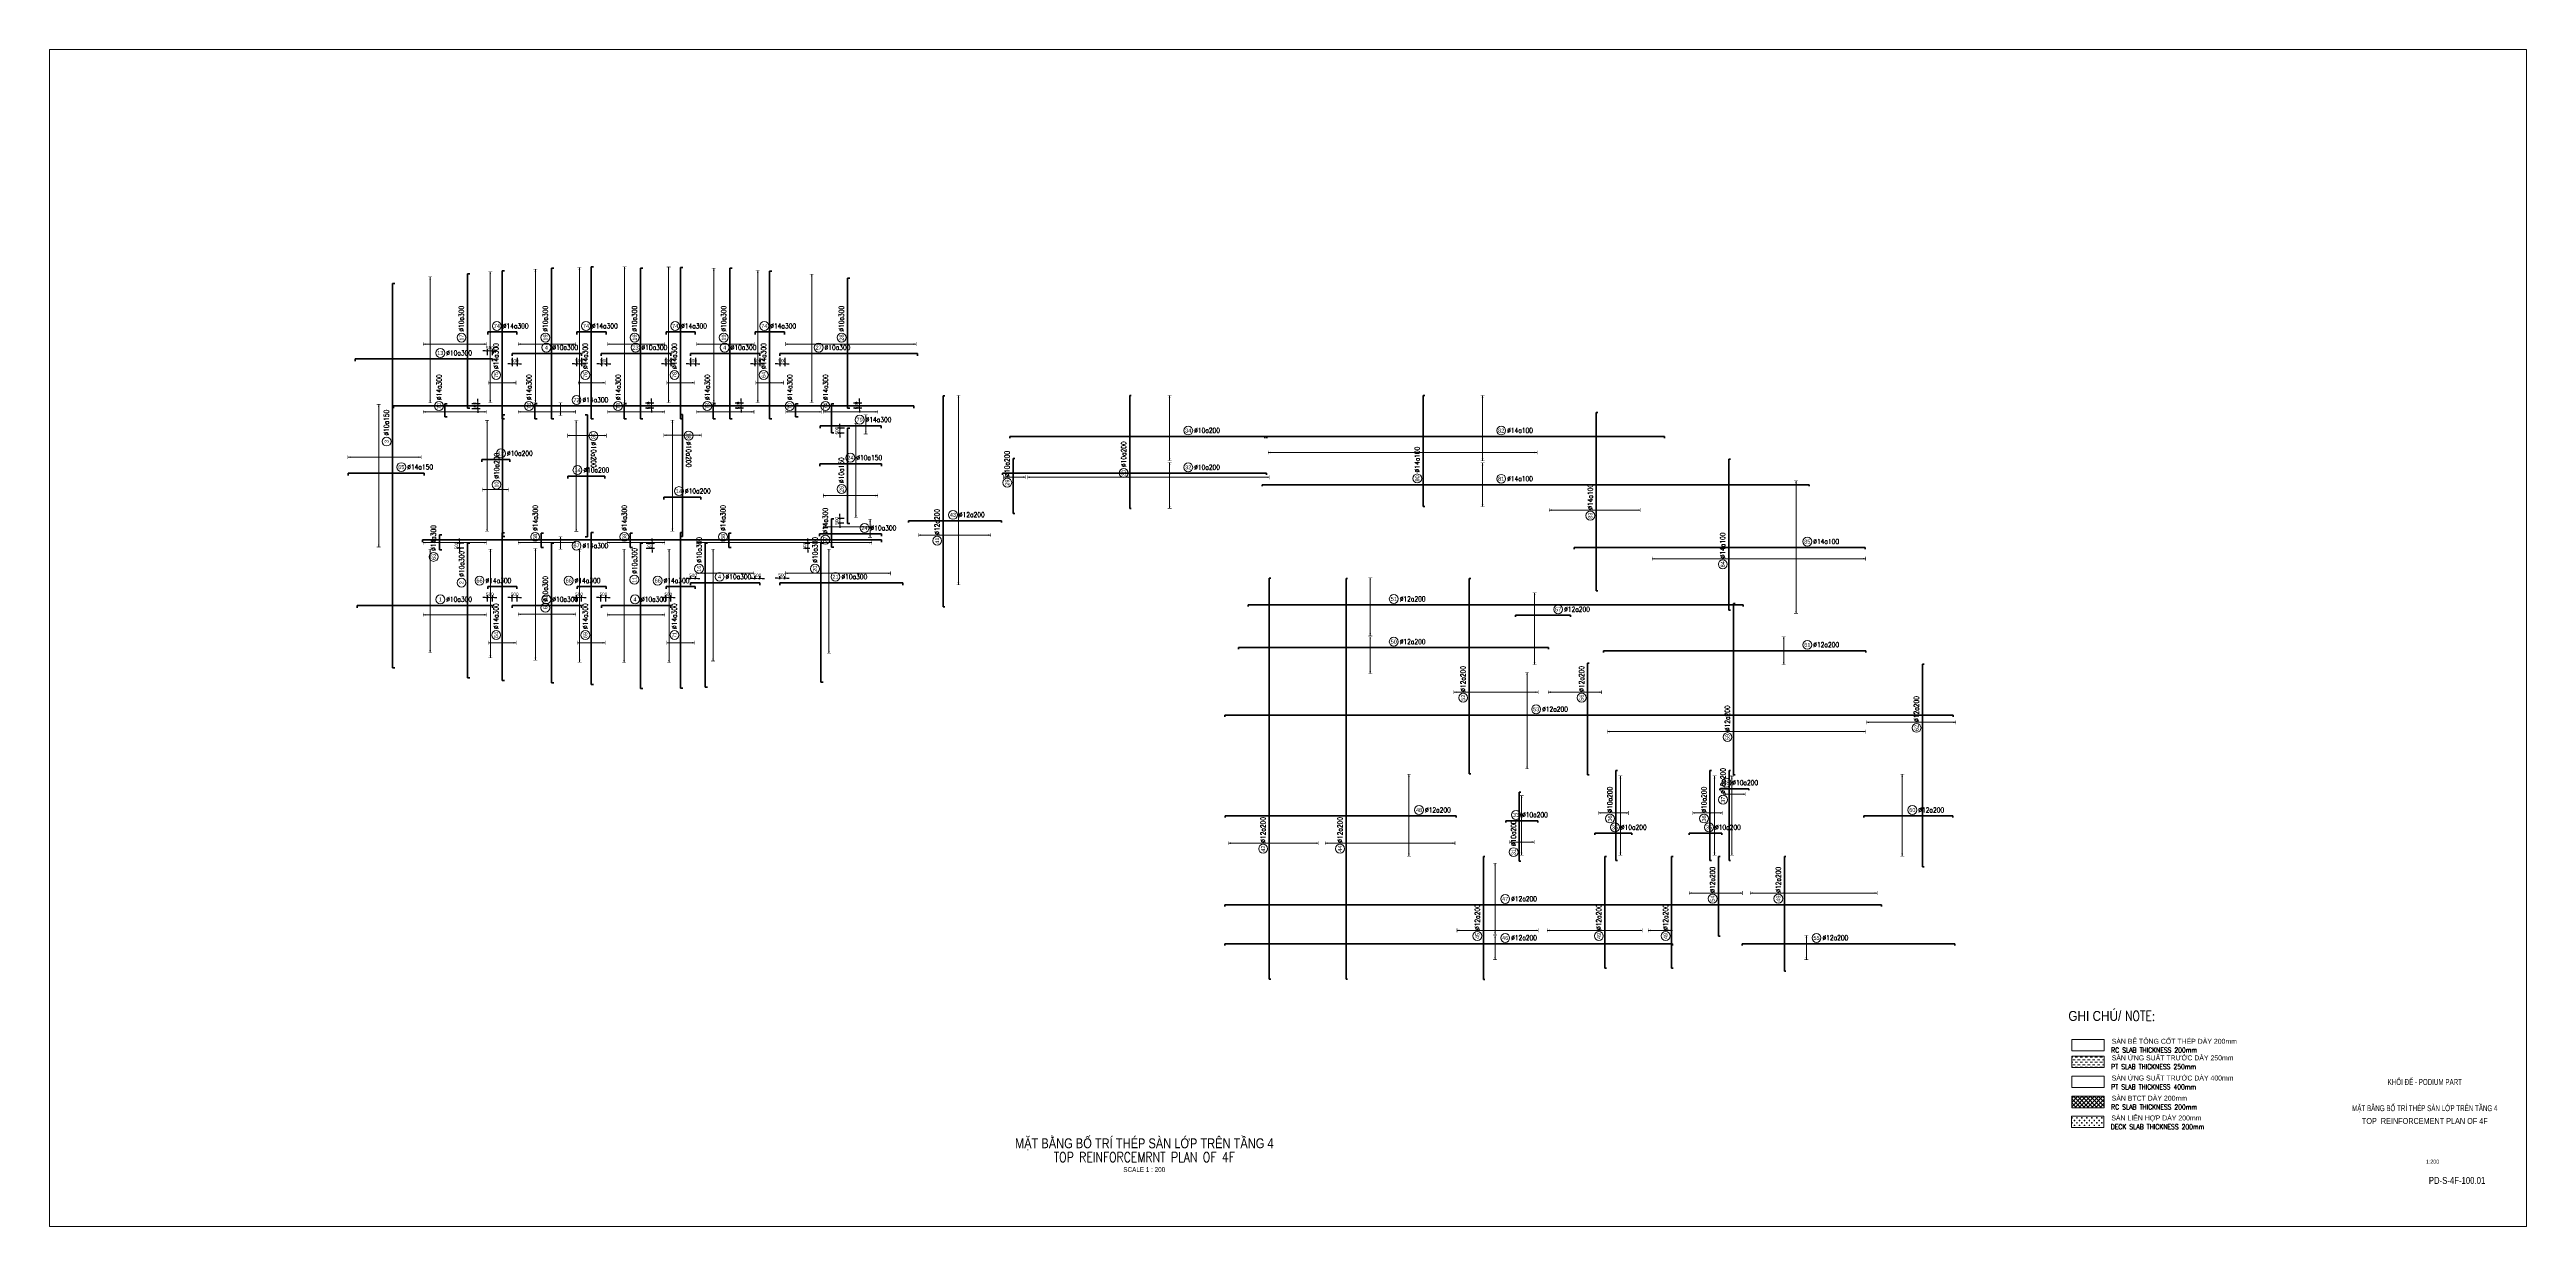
# Paper-space layout 'PD-S-4F-100.01' of a CAD drawing. Header units: millimetres. Extents: x 0 to 1250, y 0 to 594.
# The model-space entities are those that its viewports show. They can reach past a viewport. Long polylines and large blocks are cut down to what shows.
import ezdxf
from ezdxf.enums import TextEntityAlignment as Align

# ---------------------------------------------------------------- set-up
doc = ezdxf.new("R2010")
doc.units = ezdxf.units.MM
doc.header["$MEASUREMENT"] = 0
doc.header["$PDMODE"] = 3
for name, color, linetype, lineweight in [('NDC_FRAME', 7, 'Continuous', 20), ('NDC_S_ANNO', 7, 'Continuous', 20), ('NDC_S_CONTINUOUS', 3, 'Continuous', 20), ('NDC_S_DIM', 1, 'Continuous', 9), ('NDC_S_ENG TEXT', 2, 'Continuous', 20), ('NDC_S_ENG TITLE', 3, 'Continuous', 20), ('NDC_S_HATCH MATERIAL', 8, 'Continuous', 13), ('NDC_S_REBAR', 4, 'Continuous', 35), ('NDC_S_TEXT SYMBOL', 7, 'Continuous', 20), ('NDC_S_VN TEXT', 7, 'Continuous', 20), ('NDC_S_VN TITLE', 6, 'Continuous', 35)]:
    doc.layers.add(name, color=color, linetype=linetype, lineweight=lineweight)
doc.styles.add('ARIAL', font='arial.ttf', dxfattribs={"width": 0.8})
doc.styles.add('NDC_ANNO', font='', dxfattribs={"width": 0.8})
doc.styles.add('NDC_ARIAL', font='arial.ttf', dxfattribs={"width": 0.85})
doc.styles.add('NDC_EN TXT', font='romans.shx', dxfattribs={"width": 0.8})
doc.styles.add('NDC_ROMANS', font='romans.shx', dxfattribs={"width": 0.8})
doc.styles.add('NDC_VIE TXT', font='arial.ttf', dxfattribs={"width": 0.8})
doc.styles.get('NDC_ANNO').set_extended_font_data('Dotum')
doc.dimstyles.new('NDC_dim_150', dxfattribs={"dimscale": 150, "dimtxt": 2.2, "dimasz": 1.5, "dimexe": 1.5, "dimexo": 2.5, "dimgap": 1, "dimtad": 1, "dimdec": 0, "dimzin": 0, "dimdsep": 46, "dimtxsty": 'ARIAL', "dimblk": 'DIMMARK', "dimcen": 0.09, "dimdle": 1.2, "dimclrd": 1, "dimclre": 1, "dimclrt": 3, "dimadec": 0, "dimazin": 0, "dimtfac": 1, "dimtdec": 0, "dimtix": 1, "dimtofl": 0, "dimtmove": 0, "dimatfit": 3, "dimfxl": 4, "dimfxlon": 1, "dimtolj": 1, "dimtzin": 0, "dimarcsym": 0})

# ---------------------------------------------------------------- blocks, each defined once
blk = doc.blocks.new('*U13')
h = blk.add_hatch(color=6)
edge = h.paths.add_edge_path()
edge.add_arc((-3, 0), 0.3, 0, 360)
at = {"layer": 'NDC_S_DIM', "color": 8}
for q in [(-3, 4.2), (-3, -8)]:
    blk.add_line((-3, 0), q, dxfattribs=at)
for points in [[(-4, 4.2, 0.2, 0.2, 0), (-2, 4.2, 0, 0, 0)], [(-4, -8, 0.2, 0.2, 0), (-2, -8, 0, 0, 0)]]:
    blk.add_lwpolyline(points, format="xyseb", dxfattribs=at)
at = {"layer": 'NDC_S_DIM', "color": 6}
blk.add_circle((-3, 0), 0.3, dxfattribs=at)
at = {"layer": 'NDC_S_DIM'}
blk.add_circle((2.1, 3), 2.25, dxfattribs=at)
at = {"layer": 'NDC_S_DIM', "color": 8}
for points in [[(-3.4, 3), (-3, 4.2), (-2.6, 3)], [(-3.4, -6.8), (-3, -8), (-2.6, -6.8)]]:
    blk.add_solid(points, dxfattribs=at)
at = {"layer": 'NDC_S_REBAR'}
for p, q in [((0, 0), (-139.3, 0)), ((-139.3, 0), (-139.3, -0.8)), ((0, 0), (86.5, 0)), ((86.5, 0), (86.5, -0.8)), ((-139.3, -0.8), (-139.3, -0.8)), ((86.5, -0.8), (86.5, -0.8))]:
    blk.add_line(p, q, dxfattribs=at)
at = {"layer": 'NDC_S_VN TEXT', "style": 'ARIAL', "width": 0.8}
blk.add_attdef('KHT', text='', height=2, dxfattribs=at).set_placement((2.1, 3), align=Align.MIDDLE_CENTER)
at = {"layer": 'NDC_S_VN TEXT', "color": 3, "style": 'NDC_ROMANS', "width": 0.75}
blk.add_attdef('DKT', (5.1, 1.8), '', height=2.5, dxfattribs=at)
blk = doc.blocks.new('*U14')
h = blk.add_hatch(color=6)
edge = h.paths.add_edge_path()
edge.add_arc((-3, 0), 0.3, 0, 360)
at = {"layer": 'NDC_S_DIM', "color": 8}
for q in [(-3, 4.2), (-3, -8)]:
    blk.add_line((-3, 0), q, dxfattribs=at)
for points in [[(-4, 4.2, 0.2, 0.2, 0), (-2, 4.2, 0, 0, 0)], [(-4, -8, 0.2, 0.2, 0), (-2, -8, 0, 0, 0)]]:
    blk.add_lwpolyline(points, format="xyseb", dxfattribs=at)
at = {"layer": 'NDC_S_DIM', "color": 6}
blk.add_circle((-3, 0), 0.3, dxfattribs=at)
at = {"layer": 'NDC_S_DIM'}
blk.add_circle((2.1, 3), 2.25, dxfattribs=at)
at = {"layer": 'NDC_S_DIM', "color": 8}
for points in [[(-3.4, 3), (-3, 4.2), (-2.6, 3)], [(-3.4, -6.8), (-3, -8), (-2.6, -6.8)]]:
    blk.add_solid(points, dxfattribs=at)
at = {"layer": 'NDC_S_REBAR'}
for p, q in [((0, 0), (-35.4, 0)), ((-35.4, 0), (-35.4, -0.8)), ((0, 0), (71.9, 0)), ((71.9, 0), (71.9, -0.8)), ((-35.4, -0.8), (-35.4, -0.8)), ((71.9, -0.8), (71.9, -0.8))]:
    blk.add_line(p, q, dxfattribs=at)
at = {"layer": 'NDC_S_VN TEXT', "style": 'ARIAL', "width": 0.8}
blk.add_attdef('KHT', text='', height=2, dxfattribs=at).set_placement((2.1, 3), align=Align.MIDDLE_CENTER)
at = {"layer": 'NDC_S_VN TEXT', "color": 3, "style": 'NDC_ROMANS', "width": 0.75}
blk.add_attdef('DKT', (5.1, 1.8), '', height=2.5, dxfattribs=at)
blk = doc.blocks.new('*U15')
h = blk.add_hatch(color=6)
edge = h.paths.add_edge_path()
edge.add_arc((-3, 0), 0.3, 0, 360)
at = {"layer": 'NDC_S_DIM', "color": 8}
for q in [(-3, 21.1), (-3, -14.9)]:
    blk.add_line((-3, 0), q, dxfattribs=at)
for points in [[(-4, 21.1, 0.2, 0.2, 0), (-2, 21.1, 0, 0, 0)], [(-4, -14.9, 0.2, 0.2, 0), (-2, -14.9, 0, 0, 0)]]:
    blk.add_lwpolyline(points, format="xyseb", dxfattribs=at)
at = {"layer": 'NDC_S_DIM', "color": 6}
blk.add_circle((-3, 0), 0.3, dxfattribs=at)
at = {"layer": 'NDC_S_DIM'}
blk.add_circle((2.1, 3), 2.25, dxfattribs=at)
at = {"layer": 'NDC_S_DIM', "color": 8}
for points in [[(-3.4, 19.9), (-3, 21.1), (-2.6, 19.9)], [(-3.4, -13.7), (-3, -14.9), (-2.6, -13.7)]]:
    blk.add_solid(points, dxfattribs=at)
at = {"layer": 'NDC_S_REBAR'}
for p, q in [((0, 0), (-139.3, 0)), ((-139.3, 0), (-139.3, -0.8)), ((0, 0), (192, 0)), ((192, 0), (192, -0.8)), ((-139.3, -0.8), (-139.3, -0.8)), ((192, -0.8), (192, -0.8))]:
    blk.add_line(p, q, dxfattribs=at)
at = {"layer": 'NDC_S_VN TEXT', "style": 'ARIAL', "width": 0.8}
blk.add_attdef('KHT', text='', height=2, dxfattribs=at).set_placement((2.1, 3), align=Align.MIDDLE_CENTER)
at = {"layer": 'NDC_S_VN TEXT', "color": 3, "style": 'NDC_ROMANS', "width": 0.75}
blk.add_attdef('DKT', (5.1, 1.8), '', height=2.5, dxfattribs=at)
blk = doc.blocks.new('*U16')
h = blk.add_hatch(color=6)
edge = h.paths.add_edge_path()
edge.add_arc((-3, 0), 0.3, 0, 360)
at = {"layer": 'NDC_S_DIM', "color": 8}
for q in [(-3, 21.1), (-3, -20.3)]:
    blk.add_line((-3, 0), q, dxfattribs=at)
for points in [[(-4, 21.1, 0.2, 0.2, 0), (-2, 21.1, 0, 0, 0)], [(-4, -20.3, 0.2, 0.2, 0), (-2, -20.3, 0, 0, 0)]]:
    blk.add_lwpolyline(points, format="xyseb", dxfattribs=at)
at = {"layer": 'NDC_S_DIM', "color": 6}
blk.add_circle((-3, 0), 0.3, dxfattribs=at)
at = {"layer": 'NDC_S_DIM'}
blk.add_circle((2.1, 3), 2.25, dxfattribs=at)
at = {"layer": 'NDC_S_DIM', "color": 8}
for points in [[(-3.4, 19.9), (-3, 21.1), (-2.6, 19.9)], [(-3.4, -19.1), (-3, -20.3), (-2.6, -19.1)]]:
    blk.add_solid(points, dxfattribs=at)
at = {"layer": 'NDC_S_REBAR'}
for p, q in [((0, 0), (-95.8, 0)), ((-95.8, 0), (-95.8, -0.8)), ((0, 0), (20.9, 0)), ((20.9, 0), (20.9, -0.8)), ((-95.8, -0.8), (-95.8, -0.8)), ((20.9, -0.8), (20.9, -0.8))]:
    blk.add_line(p, q, dxfattribs=at)
at = {"layer": 'NDC_S_VN TEXT', "style": 'ARIAL', "width": 0.8}
blk.add_attdef('KHT', text='', height=2, dxfattribs=at).set_placement((2.1, 3), align=Align.MIDDLE_CENTER)
at = {"layer": 'NDC_S_VN TEXT', "color": 3, "style": 'NDC_ROMANS', "width": 0.75}
blk.add_attdef('DKT', (5.1, 1.8), '', height=2.5, dxfattribs=at)
blk = doc.blocks.new('*U17')
h = blk.add_hatch(color=6)
edge = h.paths.add_edge_path()
edge.add_arc((-3, 0), 0.3, 0, 360)
at = {"layer": 'NDC_S_DIM', "color": 8}
for q in [(-3, 21.1), (-3, -20.3)]:
    blk.add_line((-3, 0), q, dxfattribs=at)
for points in [[(-4, 21.1, 0.2, 0.2, 0), (-2, 21.1, 0, 0, 0)], [(-4, -20.3, 0.2, 0.2, 0), (-2, -20.3, 0, 0, 0)]]:
    blk.add_lwpolyline(points, format="xyseb", dxfattribs=at)
at = {"layer": 'NDC_S_DIM', "color": 6}
blk.add_circle((-3, 0), 0.3, dxfattribs=at)
at = {"layer": 'NDC_S_DIM'}
blk.add_circle((2.1, 3), 2.25, dxfattribs=at)
at = {"layer": 'NDC_S_DIM', "color": 8}
for points in [[(-3.4, 19.9), (-3, 21.1), (-2.6, 19.9)], [(-3.4, -19.1), (-3, -20.3), (-2.6, -19.1)]]:
    blk.add_solid(points, dxfattribs=at)
at = {"layer": 'NDC_S_REBAR'}
for p, q in [((0, 0), (-22.3, 0)), ((-22.3, 0), (-22.3, -0.8)), ((0, 0), (22.6, 0)), ((22.6, 0), (22.6, -0.8)), ((-22.3, -0.8), (-22.3, -0.8)), ((22.6, -0.8), (22.6, -0.8))]:
    blk.add_line(p, q, dxfattribs=at)
at = {"layer": 'NDC_S_VN TEXT', "style": 'ARIAL', "width": 0.8}
blk.add_attdef('KHT', text='', height=2, dxfattribs=at).set_placement((2.1, 3), align=Align.MIDDLE_CENTER)
at = {"layer": 'NDC_S_VN TEXT', "color": 3, "style": 'NDC_ROMANS', "width": 0.75}
blk.add_attdef('DKT', (5.1, 1.8), '', height=2.5, dxfattribs=at)
blk = doc.blocks.new('*U18')
h = blk.add_hatch(color=6)
edge = h.paths.add_edge_path()
edge.add_arc((-2.5, 0), 0.3, 0, 360)
at = {"layer": 'NDC_S_DIM', "color": 8}
for q in [(-2.5, 21.6), (-2.5, -27.1)]:
    blk.add_line((-2.5, 0), q, dxfattribs=at)
for points in [[(-3.5, 21.6, 0.2, 0.2, 0), (-1.5, 21.6, 0, 0, 0)], [(-3.5, -27.1, 0.2, 0.2, 0), (-1.5, -27.1, 0, 0, 0)]]:
    blk.add_lwpolyline(points, format="xyseb", dxfattribs=at)
at = {"layer": 'NDC_S_DIM', "color": 6}
blk.add_circle((-2.5, 0), 0.3, dxfattribs=at)
at = {"layer": 'NDC_S_DIM'}
blk.add_circle((2.1, 3), 2.25, dxfattribs=at)
at = {"layer": 'NDC_S_DIM', "color": 8}
for points in [[(-2.9, 20.4), (-2.5, 21.6), (-2.1, 20.4)], [(-2.9, -25.9), (-2.5, -27.1), (-2.1, -25.9)]]:
    blk.add_solid(points, dxfattribs=at)
at = {"layer": 'NDC_S_REBAR'}
for p, q in [((0, 0), (-155, 0)), ((-155, 0), (-155, -0.8)), ((0, 0), (212.5, 0)), ((212.5, 0), (212.5, -0.8)), ((-155, -0.8), (-155, -0.8)), ((212.5, -0.8), (212.5, -0.8))]:
    blk.add_line(p, q, dxfattribs=at)
at = {"layer": 'NDC_S_VN TEXT', "style": 'ARIAL', "width": 0.8}
blk.add_attdef('KHT', text='', height=2, dxfattribs=at).set_placement((2.1, 3), align=Align.MIDDLE_CENTER)
at = {"layer": 'NDC_S_VN TEXT', "color": 3, "style": 'NDC_ROMANS', "width": 0.75}
blk.add_attdef('DKT', (5.1, 1.8), '', height=2.5, dxfattribs=at)
blk = doc.blocks.new('*U19')
h = blk.add_hatch(color=6)
edge = h.paths.add_edge_path()
edge.add_arc((-2.5, 0), 0.3, 0, 360)
at = {"layer": 'NDC_S_DIM', "color": 8}
for q in [(-2.5, 5.5), (-2.5, -13)]:
    blk.add_line((-2.5, 0), q, dxfattribs=at)
for points in [[(-3.5, 5.5, 0.2, 0.2, 0), (-1.5, 5.5, 0, 0, 0)], [(-3.5, -13, 0.2, 0.2, 0), (-1.5, -13, 0, 0, 0)]]:
    blk.add_lwpolyline(points, format="xyseb", dxfattribs=at)
at = {"layer": 'NDC_S_DIM', "color": 6}
blk.add_circle((-2.5, 0), 0.3, dxfattribs=at)
at = {"layer": 'NDC_S_DIM'}
blk.add_circle((9.4, 3), 2.25, dxfattribs=at)
at = {"layer": 'NDC_S_DIM', "color": 8}
for points in [[(-2.9, 4.3), (-2.5, 5.5), (-2.1, 4.3)], [(-2.9, -11.8), (-2.5, -13), (-2.1, -11.8)]]:
    blk.add_solid(points, dxfattribs=at)
at = {"layer": 'NDC_S_REBAR'}
for p, q in [((0, 0), (-68.9, 0)), ((-68.9, 0), (-68.9, -0.8)), ((0, 0), (87.4, 0)), ((87.4, 0), (87.4, -0.8)), ((-68.9, -0.8), (-68.9, -0.8)), ((87.4, -0.8), (87.4, -0.8))]:
    blk.add_line(p, q, dxfattribs=at)
at = {"layer": 'NDC_S_VN TEXT', "style": 'ARIAL', "width": 0.8}
blk.add_attdef('KHT', text='', height=2, dxfattribs=at).set_placement((9.4, 3), align=Align.MIDDLE_CENTER)
at = {"layer": 'NDC_S_VN TEXT', "color": 3, "style": 'NDC_ROMANS', "width": 0.75}
blk.add_attdef('DKT', (12.4, 1.8), '', height=2.5, dxfattribs=at)
blk = doc.blocks.new('*U20')
h = blk.add_hatch(color=6)
edge = h.paths.add_edge_path()
edge.add_arc((-2.5, 0), 0.3, 0, 360)
at = {"layer": 'NDC_S_DIM', "color": 8}
for q in [(-2.5, 7.1), (-2.5, -6.9)]:
    blk.add_line((-2.5, 0), q, dxfattribs=at)
for points in [[(-3.5, 7.1, 0.2, 0.2, 0), (-1.5, 7.1, 0, 0, 0)], [(-3.5, -6.9, 0.2, 0.2, 0), (-1.5, -6.9, 0, 0, 0)]]:
    blk.add_lwpolyline(points, format="xyseb", dxfattribs=at)
at = {"layer": 'NDC_S_DIM', "color": 6}
blk.add_circle((-2.5, 0), 0.3, dxfattribs=at)
at = {"layer": 'NDC_S_DIM'}
blk.add_circle((9.4, 3), 2.25, dxfattribs=at)
at = {"layer": 'NDC_S_DIM', "color": 8}
for points in [[(-2.9, 5.9), (-2.5, 7.1), (-2.1, 5.9)], [(-2.9, -5.7), (-2.5, -6.9), (-2.1, -5.7)]]:
    blk.add_solid(points, dxfattribs=at)
at = {"layer": 'NDC_S_REBAR'}
for p, q in [((0, 0), (-93.4, 0)), ((-93.4, 0), (-93.4, -0.8)), ((0, 0), (38.9, 0)), ((38.9, 0), (38.9, -0.8)), ((-93.4, -0.8), (-93.4, -0.8)), ((38.9, -0.8), (38.9, -0.8))]:
    blk.add_line(p, q, dxfattribs=at)
at = {"layer": 'NDC_S_VN TEXT', "style": 'ARIAL', "width": 0.8}
blk.add_attdef('KHT', text='', height=2, dxfattribs=at).set_placement((9.4, 3), align=Align.MIDDLE_CENTER)
at = {"layer": 'NDC_S_VN TEXT', "color": 3, "style": 'NDC_ROMANS', "width": 0.75}
blk.add_attdef('DKT', (12.4, 1.8), '', height=2.5, dxfattribs=at)
blk = doc.blocks.new('*U21')
h = blk.add_hatch(color=6)
edge = h.paths.add_edge_path()
edge.add_arc((3.7, 0), 0.3, 0, 360)
at = {"layer": 'NDC_S_DIM', "color": 8}
for q in [(3.7, 33.7), (3.7, -33.2)]:
    blk.add_line((3.7, 0), q, dxfattribs=at)
for points in [[(2.7, 33.7, 0.2, 0.2, 0), (4.7, 33.7, 0, 0, 0)], [(2.7, -33.2, 0.2, 0.2, 0), (4.7, -33.2, 0, 0, 0)]]:
    blk.add_lwpolyline(points, format="xyseb", dxfattribs=at)
at = {"layer": 'NDC_S_DIM', "color": 6}
blk.add_circle((3.7, 0), 0.3, dxfattribs=at)
at = {"layer": 'NDC_S_DIM'}
blk.add_circle((9.4, 3), 2.25, dxfattribs=at)
at = {"layer": 'NDC_S_DIM', "color": 8}
for points in [[(3.3, 32.5), (3.7, 33.7), (4.1, 32.5)], [(3.3, -32), (3.7, -33.2), (4.1, -32)]]:
    blk.add_solid(points, dxfattribs=at)
at = {"layer": 'NDC_S_REBAR'}
for p, q in [((0, 0), (-108.3, 0)), ((-108.3, 0), (-108.3, -0.8)), ((0, 0), (38.6, 0)), ((38.6, 0), (38.6, -0.8)), ((-108.3, -0.8), (-108.3, -0.8)), ((38.6, -0.8), (38.6, -0.8))]:
    blk.add_line(p, q, dxfattribs=at)
at = {"layer": 'NDC_S_VN TEXT', "style": 'ARIAL', "width": 0.8}
blk.add_attdef('KHT', text='', height=2, dxfattribs=at).set_placement((9.4, 3), align=Align.MIDDLE_CENTER)
at = {"layer": 'NDC_S_VN TEXT', "color": 3, "style": 'NDC_ROMANS', "width": 0.75}
blk.add_attdef('DKT', (12.4, 1.8), '', height=2.5, dxfattribs=at)
blk = doc.blocks.new('*U22')
h = blk.add_hatch(color=6)
edge = h.paths.add_edge_path()
edge.add_arc((0, 0), 0.3, 0, 360)
at = {"layer": 'NDC_S_DIM', "color": 8}
for q in [(0, 11), (0, -11)]:
    blk.add_line((0, 0), q, dxfattribs=at)
for points in [[(-1, 11, 0.2, 0.2, 0), (1, 11, 0, 0, 0)], [(-1, -11, 0.2, 0.2, 0), (1, -11, 0, 0, 0)]]:
    blk.add_lwpolyline(points, format="xyseb", dxfattribs=at)
at = {"layer": 'NDC_S_DIM', "color": 6}
blk.add_circle((0, 0), 0.3, dxfattribs=at)
at = {"layer": 'NDC_S_DIM'}
blk.add_circle((9.4, 3), 2.25, dxfattribs=at)
at = {"layer": 'NDC_S_DIM', "color": 8}
for points in [[(-0.4, 9.8), (0, 11), (0.4, 9.8)], [(-0.4, -9.8), (0, -11), (0.4, -9.8)]]:
    blk.add_solid(points, dxfattribs=at)
at = {"layer": 'NDC_S_REBAR'}
for p, q in [((0, 0), (-111.2, 0)), ((-111.2, 0), (-111.2, -0.8)), ((0, 0), (164.8, 0)), ((164.8, 0), (164.8, -0.8)), ((-111.2, -0.8), (-111.2, -0.8)), ((164.8, -0.8), (164.8, -0.8))]:
    blk.add_line(p, q, dxfattribs=at)
at = {"layer": 'NDC_S_VN TEXT', "style": 'ARIAL', "width": 0.8}
blk.add_attdef('KHT', text='', height=2, dxfattribs=at).set_placement((9.4, 3), align=Align.MIDDLE_CENTER)
at = {"layer": 'NDC_S_VN TEXT', "color": 3, "style": 'NDC_ROMANS', "width": 0.75}
blk.add_attdef('DKT', (12.4, 1.8), '', height=2.5, dxfattribs=at)
blk = doc.blocks.new('*U23')
h = blk.add_hatch(color=6)
edge = h.paths.add_edge_path()
edge.add_arc((0, 0), 0.3, 0, 360)
at = {"layer": 'NDC_S_DIM', "color": 8}
for q in [(0, 20.7), (0, -12.3)]:
    blk.add_line((0, 0), q, dxfattribs=at)
for points in [[(-1, 20.7, 0.2, 0.2, 0), (1, 20.7, 0, 0, 0)], [(-1, -12.3, 0.2, 0.2, 0), (1, -12.3, 0, 0, 0)]]:
    blk.add_lwpolyline(points, format="xyseb", dxfattribs=at)
at = {"layer": 'NDC_S_DIM', "color": 6}
blk.add_circle((0, 0), 0.3, dxfattribs=at)
at = {"layer": 'NDC_S_DIM'}
blk.add_circle((9.4, 3), 2.25, dxfattribs=at)
at = {"layer": 'NDC_S_DIM', "color": 8}
for points in [[(-0.4, 19.5), (0, 20.7), (0.4, 19.5)], [(-0.4, -11.1), (0, -12.3), (0.4, -11.1)]]:
    blk.add_solid(points, dxfattribs=at)
at = {"layer": 'NDC_S_REBAR'}
for p, q in [((0, 0), (-109.8, 0)), ((-109.8, 0), (-109.8, -0.8)), ((0, 0), (91.8, 0)), ((91.8, 0), (91.8, -0.8)), ((-109.8, -0.8), (-109.8, -0.8)), ((91.8, -0.8), (91.8, -0.8))]:
    blk.add_line(p, q, dxfattribs=at)
at = {"layer": 'NDC_S_VN TEXT', "style": 'ARIAL', "width": 0.8}
blk.add_attdef('KHT', text='', height=2, dxfattribs=at).set_placement((9.4, 3), align=Align.MIDDLE_CENTER)
at = {"layer": 'NDC_S_VN TEXT', "color": 3, "style": 'NDC_ROMANS', "width": 0.75}
blk.add_attdef('DKT', (12.4, 1.8), '', height=2.5, dxfattribs=at)
blk = doc.blocks.new('*U24')
h = blk.add_hatch(color=6)
edge = h.paths.add_edge_path()
edge.add_arc((0, 0), 0.3, 0, 360)
at = {"layer": 'NDC_S_DIM', "color": 8}
for q in [(0, 20.7), (0, -12.1)]:
    blk.add_line((0, 0), q, dxfattribs=at)
for points in [[(-1, 20.7, 0.2, 0.2, 0), (1, 20.7, 0, 0, 0)], [(-1, -12.1, 0.2, 0.2, 0), (1, -12.1, 0, 0, 0)]]:
    blk.add_lwpolyline(points, format="xyseb", dxfattribs=at)
at = {"layer": 'NDC_S_DIM', "color": 6}
blk.add_circle((0, 0), 0.3, dxfattribs=at)
at = {"layer": 'NDC_S_DIM'}
blk.add_circle((9.4, 3), 2.25, dxfattribs=at)
at = {"layer": 'NDC_S_DIM', "color": 8}
for points in [[(-0.4, 19.5), (0, 20.7), (0.4, 19.5)], [(-0.4, -10.9), (0, -12.1), (0.4, -10.9)]]:
    blk.add_solid(points, dxfattribs=at)
at = {"layer": 'NDC_S_REBAR'}
for p, q in [((0, 0), (-80.7, 0)), ((-80.7, 0), (-80.7, -0.8)), ((0, 0), (49, 0)), ((49, 0), (49, -0.8)), ((-80.7, -0.8), (-80.7, -0.8)), ((49, -0.8), (49, -0.8))]:
    blk.add_line(p, q, dxfattribs=at)
at = {"layer": 'NDC_S_VN TEXT', "style": 'ARIAL', "width": 0.8}
blk.add_attdef('KHT', text='', height=2, dxfattribs=at).set_placement((9.4, 3), align=Align.MIDDLE_CENTER)
at = {"layer": 'NDC_S_VN TEXT', "color": 3, "style": 'NDC_ROMANS', "width": 0.75}
blk.add_attdef('DKT', (12.4, 1.8), '', height=2.5, dxfattribs=at)
blk = doc.blocks.new('*U25')
h = blk.add_hatch(color=6)
edge = h.paths.add_edge_path()
edge.add_arc((0, 0), 0.3, 0, 360)
at = {"layer": 'NDC_S_DIM', "color": 8}
for q in [(0, 63.2), (0, -32.3)]:
    blk.add_line((0, 0), q, dxfattribs=at)
for points in [[(-1, 63.2, 0.2, 0.2, 0), (1, 63.2, 0, 0, 0)], [(-1, -32.3, 0.2, 0.2, 0), (1, -32.3, 0, 0, 0)]]:
    blk.add_lwpolyline(points, format="xyseb", dxfattribs=at)
at = {"layer": 'NDC_S_DIM'}
blk.add_circle((-2.8, 3), 2.25, dxfattribs=at)
at = {"layer": 'NDC_S_DIM', "color": 6}
blk.add_circle((0, 0), 0.3, dxfattribs=at)
at = {"layer": 'NDC_S_DIM', "color": 8}
for points in [[(-0.4, 62), (0, 63.2), (0.4, 62)], [(-0.4, -31.1), (0, -32.3), (0.4, -31.1)]]:
    blk.add_solid(points, dxfattribs=at)
at = {"layer": 'NDC_S_REBAR'}
for p, q in [((0, 0), (-25.2, 0)), ((-25.2, 0), (-25.2, -0.8)), ((0, 0), (21.7, 0)), ((21.7, 0), (21.7, -0.8)), ((-25.2, -0.8), (-25.2, -0.8)), ((21.7, -0.8), (21.7, -0.8))]:
    blk.add_line(p, q, dxfattribs=at)
at = {"layer": 'NDC_S_VN TEXT', "style": 'ARIAL', "width": 0.8}
blk.add_attdef('KHT', text='', height=2, dxfattribs=at).set_placement((-2.8, 3), align=Align.MIDDLE_CENTER)
at = {"layer": 'NDC_S_VN TEXT', "color": 3, "style": 'NDC_ROMANS', "width": 0.75}
blk.add_attdef('DKT', (0.2, 1.8), '', height=2.5, dxfattribs=at)
blk = doc.blocks.new('*U26')
h = blk.add_hatch(color=6)
edge = h.paths.add_edge_path()
edge.add_arc((0, 0), 0.3, 0, 360)
at = {"layer": 'NDC_S_DIM', "color": 8}
for q in [(0, 12.4), (0, -24.1)]:
    blk.add_line((0, 0), q, dxfattribs=at)
for points in [[(-1, 12.4, 0.2, 0.2, 0), (1, 12.4, 0, 0, 0)], [(-1, -24.1, 0.2, 0.2, 0), (1, -24.1, 0, 0, 0)]]:
    blk.add_lwpolyline(points, format="xyseb", dxfattribs=at)
at = {"layer": 'NDC_S_DIM'}
blk.add_circle((-2.8, 3), 2.25, dxfattribs=at)
at = {"layer": 'NDC_S_DIM', "color": 6}
blk.add_circle((0, 0), 0.3, dxfattribs=at)
at = {"layer": 'NDC_S_DIM', "color": 8}
for points in [[(-0.4, 11.2), (0, 12.4), (0.4, 11.2)], [(-0.4, -22.9), (0, -24.1), (0.4, -22.9)]]:
    blk.add_solid(points, dxfattribs=at)
at = {"layer": 'NDC_S_REBAR'}
for p, q in [((0, 0), (-36.1, 0)), ((-36.1, 0), (-36.1, -0.8)), ((0, 0), (70.3, 0)), ((70.3, 0), (70.3, -0.8)), ((-36.1, -0.8), (-36.1, -0.8)), ((70.3, -0.8), (70.3, -0.8))]:
    blk.add_line(p, q, dxfattribs=at)
at = {"layer": 'NDC_S_VN TEXT', "style": 'ARIAL', "width": 0.8}
blk.add_attdef('KHT', text='', height=2, dxfattribs=at).set_placement((-2.8, 3), align=Align.MIDDLE_CENTER)
at = {"layer": 'NDC_S_VN TEXT', "color": 3, "style": 'NDC_ROMANS', "width": 0.75}
blk.add_attdef('DKT', (0.2, 1.8), '', height=2.5, dxfattribs=at)
blk = doc.blocks.new('*U27')
h = blk.add_hatch(color=6)
edge = h.paths.add_edge_path()
edge.add_arc((-4.9, 0), 0.3, 0, 360)
at = {"layer": 'NDC_S_DIM', "color": 8}
for q in [(-4.9, 51.6), (-4.9, -70.4)]:
    blk.add_line((-4.9, 0), q, dxfattribs=at)
for points in [[(-5.9, 51.6, 0.2, 0.2, 0), (-3.9, 51.6, 0, 0, 0)], [(-5.9, -70.4, 0.2, 0.2, 0), (-3.9, -70.4, 0, 0, 0)]]:
    blk.add_lwpolyline(points, format="xyseb", dxfattribs=at)
at = {"layer": 'NDC_S_DIM', "color": 6}
blk.add_circle((-4.9, 0), 0.3, dxfattribs=at)
at = {"layer": 'NDC_S_DIM'}
blk.add_circle((-2.8, 3), 2.25, dxfattribs=at)
at = {"layer": 'NDC_S_DIM', "color": 8}
for points in [[(-5.3, 50.4), (-4.9, 51.6), (-4.5, 50.4)], [(-5.3, -69.2), (-4.9, -70.4), (-4.5, -69.2)]]:
    blk.add_solid(points, dxfattribs=at)
at = {"layer": 'NDC_S_REBAR'}
for p, q in [((0, 0), (-20.6, 0)), ((-20.6, 0), (-20.6, -0.8)), ((0, 0), (36.4, 0)), ((36.4, 0), (36.4, -0.8)), ((-20.6, -0.8), (-20.6, -0.8)), ((36.4, -0.8), (36.4, -0.8))]:
    blk.add_line(p, q, dxfattribs=at)
at = {"layer": 'NDC_S_VN TEXT', "style": 'ARIAL', "width": 0.8}
blk.add_attdef('KHT', text='', height=2, dxfattribs=at).set_placement((-2.8, 3), align=Align.MIDDLE_CENTER)
at = {"layer": 'NDC_S_VN TEXT', "color": 3, "style": 'NDC_ROMANS', "width": 0.75}
blk.add_attdef('DKT', (0.2, 1.8), '', height=2.5, dxfattribs=at)
blk = doc.blocks.new('*U28')
h = blk.add_hatch(color=6)
edge = h.paths.add_edge_path()
edge.add_arc((5.1, 0), 0.3, 0, 360)
at = {"layer": 'NDC_S_DIM', "color": 8}
for q in [(5.1, 78.2), (5.1, -57.5)]:
    blk.add_line((5.1, 0), q, dxfattribs=at)
for points in [[(4.1, 78.2, 0.2, 0.2, 0), (6.1, 78.2, 0, 0, 0)], [(4.1, -57.5, 0.2, 0.2, 0), (6.1, -57.5, 0, 0, 0)]]:
    blk.add_lwpolyline(points, format="xyseb", dxfattribs=at)
at = {"layer": 'NDC_S_DIM'}
blk.add_circle((-8, 3), 2.25, dxfattribs=at)
at = {"layer": 'NDC_S_DIM', "color": 6}
blk.add_circle((5.1, 0), 0.3, dxfattribs=at)
at = {"layer": 'NDC_S_DIM', "color": 8}
for points in [[(4.7, 77), (5.1, 78.2), (5.5, 77)], [(4.7, -56.3), (5.1, -57.5), (5.5, -56.3)]]:
    blk.add_solid(points, dxfattribs=at)
at = {"layer": 'NDC_S_REBAR'}
for p, q in [((0, 0), (-22.1, 0)), ((-22.1, 0), (-22.1, -0.8)), ((0, 0), (33.9, 0)), ((33.9, 0), (33.9, -0.8)), ((-22.1, -0.8), (-22.1, -0.8)), ((33.9, -0.8), (33.9, -0.8))]:
    blk.add_line(p, q, dxfattribs=at)
at = {"layer": 'NDC_S_VN TEXT', "style": 'ARIAL', "width": 0.8}
blk.add_attdef('KHT', text='', height=2, dxfattribs=at).set_placement((-8, 3), align=Align.MIDDLE_CENTER)
at = {"layer": 'NDC_S_VN TEXT', "color": 3, "style": 'NDC_ROMANS', "width": 0.75}
blk.add_attdef('DKT', (-5, 1.8), '', height=2.5, dxfattribs=at)
blk = doc.blocks.new('*U29')
h = blk.add_hatch(color=6)
edge = h.paths.add_edge_path()
edge.add_arc((0, 0), 0.3, 0, 360)
at = {"layer": 'NDC_S_DIM', "color": 8}
for q in [(0, 20.5), (0, -24.8)]:
    blk.add_line((0, 0), q, dxfattribs=at)
for points in [[(-1, 20.5, 0.2, 0.2, 0), (1, 20.5, 0, 0, 0)], [(-1, -24.8, 0.2, 0.2, 0), (1, -24.8, 0, 0, 0)]]:
    blk.add_lwpolyline(points, format="xyseb", dxfattribs=at)
at = {"layer": 'NDC_S_DIM'}
blk.add_circle((-2.8, 3), 2.25, dxfattribs=at)
at = {"layer": 'NDC_S_DIM', "color": 6}
blk.add_circle((0, 0), 0.3, dxfattribs=at)
at = {"layer": 'NDC_S_DIM', "color": 8}
for points in [[(-0.4, 19.3), (0, 20.5), (0.4, 19.3)], [(-0.4, -23.6), (0, -24.8), (0.4, -23.6)]]:
    blk.add_solid(points, dxfattribs=at)
at = {"layer": 'NDC_S_REBAR'}
for p, q in [((0, 0), (-68.7, 0)), ((-68.7, 0), (-68.7, -0.8)), ((0, 0), (133.7, 0)), ((133.7, 0), (133.7, -0.8)), ((-68.7, -0.8), (-68.7, -0.8)), ((133.7, -0.8), (133.7, -0.8))]:
    blk.add_line(p, q, dxfattribs=at)
at = {"layer": 'NDC_S_VN TEXT', "style": 'ARIAL', "width": 0.8}
blk.add_attdef('KHT', text='', height=2, dxfattribs=at).set_placement((-2.8, 3), align=Align.MIDDLE_CENTER)
at = {"layer": 'NDC_S_VN TEXT', "color": 3, "style": 'NDC_ROMANS', "width": 0.75}
blk.add_attdef('DKT', (0.2, 1.8), '', height=2.5, dxfattribs=at)
blk = doc.blocks.new('*U30')
h = blk.add_hatch(color=6)
edge = h.paths.add_edge_path()
edge.add_arc((0, 0), 0.3, 0, 360)
at = {"layer": 'NDC_S_DIM', "color": 8}
for q in [(0, 10.5), (0, -55)]:
    blk.add_line((0, 0), q, dxfattribs=at)
for points in [[(-1, 10.5, 0.2, 0.2, 0), (1, 10.5, 0, 0, 0)], [(-1, -55, 0.2, 0.2, 0), (1, -55, 0, 0, 0)]]:
    blk.add_lwpolyline(points, format="xyseb", dxfattribs=at)
at = {"layer": 'NDC_S_DIM'}
blk.add_circle((-2.8, 3), 2.25, dxfattribs=at)
at = {"layer": 'NDC_S_DIM', "color": 6}
blk.add_circle((0, 0), 0.3, dxfattribs=at)
at = {"layer": 'NDC_S_DIM', "color": 8}
for points in [[(-0.4, 9.3), (0, 10.5), (0.4, 9.3)], [(-0.4, -53.8), (0, -55), (0.4, -53.8)]]:
    blk.add_solid(points, dxfattribs=at)
at = {"layer": 'NDC_S_REBAR'}
for p, q in [((0, 0), (-68.7, 0)), ((-68.7, 0), (-68.7, -0.8)), ((0, 0), (133.5, 0)), ((133.5, 0), (133.5, -0.8)), ((-68.7, -0.8), (-68.7, -0.8)), ((133.5, -0.8), (133.5, -0.8))]:
    blk.add_line(p, q, dxfattribs=at)
at = {"layer": 'NDC_S_VN TEXT', "style": 'ARIAL', "width": 0.8}
blk.add_attdef('KHT', text='', height=2, dxfattribs=at).set_placement((-2.8, 3), align=Align.MIDDLE_CENTER)
at = {"layer": 'NDC_S_VN TEXT', "color": 3, "style": 'NDC_ROMANS', "width": 0.75}
blk.add_attdef('DKT', (0.2, 1.8), '', height=2.5, dxfattribs=at)
blk = doc.blocks.new('*U31')
h = blk.add_hatch(color=6)
edge = h.paths.add_edge_path()
edge.add_arc((0, 0), 0.3, 0, 360)
at = {"layer": 'NDC_S_DIM', "color": 8}
for q in [(0, 7.7), (0, -34.8)]:
    blk.add_line((0, 0), q, dxfattribs=at)
for points in [[(-1, 7.7, 0.2, 0.2, 0), (1, 7.7, 0, 0, 0)], [(-1, -34.8, 0.2, 0.2, 0), (1, -34.8, 0, 0, 0)]]:
    blk.add_lwpolyline(points, format="xyseb", dxfattribs=at)
at = {"layer": 'NDC_S_DIM'}
blk.add_circle((-2.8, 3), 2.25, dxfattribs=at)
at = {"layer": 'NDC_S_DIM', "color": 6}
blk.add_circle((0, 0), 0.3, dxfattribs=at)
at = {"layer": 'NDC_S_DIM', "color": 8}
for points in [[(-0.4, 6.5), (0, 7.7), (0.4, 6.5)], [(-0.4, -33.6), (0, -34.8), (0.4, -33.6)]]:
    blk.add_solid(points, dxfattribs=at)
at = {"layer": 'NDC_S_REBAR'}
for p, q in [((0, 0), (-41.2, 0)), ((-41.2, 0), (-41.2, -0.8)), ((0, 0), (57.4, 0)), ((57.4, 0), (57.4, -0.8)), ((-41.2, -0.8), (-41.2, -0.8)), ((57.4, -0.8), (57.4, -0.8))]:
    blk.add_line(p, q, dxfattribs=at)
at = {"layer": 'NDC_S_VN TEXT', "style": 'ARIAL', "width": 0.8}
blk.add_attdef('KHT', text='', height=2, dxfattribs=at).set_placement((-2.8, 3), align=Align.MIDDLE_CENTER)
at = {"layer": 'NDC_S_VN TEXT', "color": 3, "style": 'NDC_ROMANS', "width": 0.75}
blk.add_attdef('DKT', (0.2, 1.8), '', height=2.5, dxfattribs=at)
blk = doc.blocks.new('*U32')
h = blk.add_hatch(color=6)
edge = h.paths.add_edge_path()
edge.add_arc((0, 0), 0.3, 0, 360)
at = {"layer": 'NDC_S_DIM', "color": 8}
for q in [(0, 19.9), (0, -7.1)]:
    blk.add_line((0, 0), q, dxfattribs=at)
for points in [[(-1, 19.9, 0.2, 0.2, 0), (1, 19.9, 0, 0, 0)], [(-1, -7.1, 0.2, 0.2, 0), (1, -7.1, 0, 0, 0)]]:
    blk.add_lwpolyline(points, format="xyseb", dxfattribs=at)
at = {"layer": 'NDC_S_DIM'}
blk.add_circle((-2.8, 3), 2.25, dxfattribs=at)
at = {"layer": 'NDC_S_DIM', "color": 6}
blk.add_circle((0, 0), 0.3, dxfattribs=at)
at = {"layer": 'NDC_S_DIM', "color": 8}
for points in [[(-0.4, 18.7), (0, 19.9), (0.4, 18.7)], [(-0.4, -5.9), (0, -7.1), (0.4, -5.9)]]:
    blk.add_solid(points, dxfattribs=at)
at = {"layer": 'NDC_S_REBAR'}
for p, q in [((0, 0), (-41.7, 0)), ((-41.7, 0), (-41.7, -0.8)), ((0, 0), (14.6, 0)), ((14.6, 0), (14.6, -0.8)), ((-41.7, -0.8), (-41.7, -0.8)), ((14.6, -0.8), (14.6, -0.8))]:
    blk.add_line(p, q, dxfattribs=at)
at = {"layer": 'NDC_S_VN TEXT', "style": 'ARIAL', "width": 0.8}
blk.add_attdef('KHT', text='', height=2, dxfattribs=at).set_placement((-2.8, 3), align=Align.MIDDLE_CENTER)
at = {"layer": 'NDC_S_VN TEXT', "color": 3, "style": 'NDC_ROMANS', "width": 0.75}
blk.add_attdef('DKT', (0.2, 1.8), '', height=2.5, dxfattribs=at)
blk = doc.blocks.new('*U33')
h = blk.add_hatch(color=6)
edge = h.paths.add_edge_path()
edge.add_arc((0, 0), 0.3, 0, 360)
at = {"layer": 'NDC_S_DIM', "color": 8}
for q in [(0, 13.3), (0, -27.7)]:
    blk.add_line((0, 0), q, dxfattribs=at)
for points in [[(-1, 13.3, 0.2, 0.2, 0), (1, 13.3, 0, 0, 0)], [(-1, -27.7, 0.2, 0.2, 0), (1, -27.7, 0, 0, 0)]]:
    blk.add_lwpolyline(points, format="xyseb", dxfattribs=at)
at = {"layer": 'NDC_S_DIM'}
blk.add_circle((-2.8, 3), 2.25, dxfattribs=at)
at = {"layer": 'NDC_S_DIM', "color": 6}
blk.add_circle((0, 0), 0.3, dxfattribs=at)
at = {"layer": 'NDC_S_DIM', "color": 8}
for points in [[(-0.4, 12.1), (0, 13.3), (0.4, 12.1)], [(-0.4, -26.5), (0, -27.7), (0.4, -26.5)]]:
    blk.add_solid(points, dxfattribs=at)
at = {"layer": 'NDC_S_REBAR'}
for p, q in [((0, 0), (-24.7, 0)), ((-24.7, 0), (-24.7, -0.8)), ((0, 0), (37.4, 0)), ((37.4, 0), (37.4, -0.8)), ((-24.7, -0.8), (-24.7, -0.8)), ((37.4, -0.8), (37.4, -0.8))]:
    blk.add_line(p, q, dxfattribs=at)
at = {"layer": 'NDC_S_VN TEXT', "style": 'ARIAL', "width": 0.8}
blk.add_attdef('KHT', text='', height=2, dxfattribs=at).set_placement((-2.8, 3), align=Align.MIDDLE_CENTER)
at = {"layer": 'NDC_S_VN TEXT', "color": 3, "style": 'NDC_ROMANS', "width": 0.75}
blk.add_attdef('DKT', (0.2, 1.8), '', height=2.5, dxfattribs=at)
blk = doc.blocks.new('*U34')
h = blk.add_hatch(color=6)
edge = h.paths.add_edge_path()
edge.add_arc((0, 0), 0.3, 0, 360)
at = {"layer": 'NDC_S_DIM', "color": 8}
for q in [(0, 29.1), (0, -18.9)]:
    blk.add_line((0, 0), q, dxfattribs=at)
for points in [[(-1, 29.1, 0.2, 0.2, 0), (1, 29.1, 0, 0, 0)], [(-1, -18.9, 0.2, 0.2, 0), (1, -18.9, 0, 0, 0)]]:
    blk.add_lwpolyline(points, format="xyseb", dxfattribs=at)
at = {"layer": 'NDC_S_DIM'}
blk.add_circle((-2.8, 3), 2.25, dxfattribs=at)
at = {"layer": 'NDC_S_DIM', "color": 6}
blk.add_circle((0, 0), 0.3, dxfattribs=at)
at = {"layer": 'NDC_S_DIM', "color": 8}
for points in [[(-0.4, 27.9), (0, 29.1), (0.4, 27.9)], [(-0.4, -17.7), (0, -18.9), (0.4, -17.7)]]:
    blk.add_solid(points, dxfattribs=at)
at = {"layer": 'NDC_S_REBAR'}
for p, q in [((0, 0), (-19, 0)), ((-19, 0), (-19, -0.8)), ((0, 0), (37.4, 0)), ((37.4, 0), (37.4, -0.8)), ((-19, -0.8), (-19, -0.8)), ((37.4, -0.8), (37.4, -0.8))]:
    blk.add_line(p, q, dxfattribs=at)
at = {"layer": 'NDC_S_VN TEXT', "style": 'ARIAL', "width": 0.8}
blk.add_attdef('KHT', text='', height=2, dxfattribs=at).set_placement((-2.8, 3), align=Align.MIDDLE_CENTER)
at = {"layer": 'NDC_S_VN TEXT', "color": 3, "style": 'NDC_ROMANS', "width": 0.75}
blk.add_attdef('DKT', (0.2, 1.8), '', height=2.5, dxfattribs=at)
blk = doc.blocks.new('*U35')
h = blk.add_hatch(color=6)
edge = h.paths.add_edge_path()
edge.add_arc((0, 0), 0.3, 0, 360)
at = {"layer": 'NDC_S_DIM', "color": 8}
for q in [(0, 11.8), (0, -0.2)]:
    blk.add_line((0, 0), q, dxfattribs=at)
for points in [[(-1, 11.8, 0.2, 0.2, 0), (1, 11.8, 0, 0, 0)], [(-1, -0.2, 0.2, 0.2, 0), (1, -0.2, 0, 0, 0)]]:
    blk.add_lwpolyline(points, format="xyseb", dxfattribs=at)
at = {"layer": 'NDC_S_DIM'}
blk.add_circle((-2.8, 3), 2.25, dxfattribs=at)
at = {"layer": 'NDC_S_DIM', "color": 6}
blk.add_circle((0, 0), 0.3, dxfattribs=at)
at = {"layer": 'NDC_S_DIM', "color": 8}
for points in [[(-0.4, 10.6), (0, 11.8), (0.4, 10.6)], [(-0.4, 1), (0, -0.2), (0.4, 1)]]:
    blk.add_solid(points, dxfattribs=at)
at = {"layer": 'NDC_S_REBAR'}
for p, q in [((0, 0), (-19, 0)), ((-19, 0), (-19, -0.8)), ((0, 0), (37.4, 0)), ((37.4, 0), (37.4, -0.8)), ((-19, -0.8), (-19, -0.8)), ((37.4, -0.8), (37.4, -0.8))]:
    blk.add_line(p, q, dxfattribs=at)
at = {"layer": 'NDC_S_VN TEXT', "style": 'ARIAL', "width": 0.8}
blk.add_attdef('KHT', text='', height=2, dxfattribs=at).set_placement((-2.8, 3), align=Align.MIDDLE_CENTER)
at = {"layer": 'NDC_S_VN TEXT', "color": 3, "style": 'NDC_ROMANS', "width": 0.75}
blk.add_attdef('DKT', (0.2, 1.8), '', height=2.5, dxfattribs=at)
blk = doc.blocks.new('*U36')
h = blk.add_hatch(color=6)
edge = h.paths.add_edge_path()
edge.add_arc((0, 0), 0.3, 0, 360)
at = {"layer": 'NDC_S_DIM', "color": 8}
for q in [(0, 14.8), (0, -12)]:
    blk.add_line((0, 0), q, dxfattribs=at)
for points in [[(-1, 14.8, 0.2, 0.2, 0), (1, 14.8, 0, 0, 0)], [(-1, -12, 0.2, 0.2, 0), (1, -12, 0, 0, 0)]]:
    blk.add_lwpolyline(points, format="xyseb", dxfattribs=at)
at = {"layer": 'NDC_S_DIM'}
blk.add_circle((-2.8, 3), 2.25, dxfattribs=at)
at = {"layer": 'NDC_S_DIM', "color": 6}
blk.add_circle((0, 0), 0.3, dxfattribs=at)
at = {"layer": 'NDC_S_DIM', "color": 8}
for points in [[(-0.4, 13.6), (0, 14.8), (0.4, 13.6)], [(-0.4, -10.8), (0, -12), (0.4, -10.8)]]:
    blk.add_solid(points, dxfattribs=at)
at = {"layer": 'NDC_S_REBAR'}
for p, q in [((0, 0), (-21.8, 0)), ((-21.8, 0), (-21.8, -0.8)), ((0, 0), (18.5, 0)), ((18.5, 0), (18.5, -0.8)), ((-21.8, -0.8), (-21.8, -0.8)), ((18.5, -0.8), (18.5, -0.8))]:
    blk.add_line(p, q, dxfattribs=at)
at = {"layer": 'NDC_S_VN TEXT', "style": 'ARIAL', "width": 0.8}
blk.add_attdef('KHT', text='', height=2, dxfattribs=at).set_placement((-2.8, 3), align=Align.MIDDLE_CENTER)
at = {"layer": 'NDC_S_VN TEXT', "color": 3, "style": 'NDC_ROMANS', "width": 0.75}
blk.add_attdef('DKT', (0.2, 1.8), '', height=2.5, dxfattribs=at)
blk = doc.blocks.new('*U37')
h = blk.add_hatch(color=6)
edge = h.paths.add_edge_path()
edge.add_arc((0, 0), 0.3, 0, 360)
at = {"layer": 'NDC_S_DIM', "color": 8}
for q in [(0, 17.2), (0, -46.8)]:
    blk.add_line((0, 0), q, dxfattribs=at)
for points in [[(-1, 17.2, 0.2, 0.2, 0), (1, 17.2, 0, 0, 0)], [(-1, -46.8, 0.2, 0.2, 0), (1, -46.8, 0, 0, 0)]]:
    blk.add_lwpolyline(points, format="xyseb", dxfattribs=at)
at = {"layer": 'NDC_S_DIM'}
blk.add_circle((-2.8, 3), 2.25, dxfattribs=at)
at = {"layer": 'NDC_S_DIM', "color": 6}
blk.add_circle((0, 0), 0.3, dxfattribs=at)
at = {"layer": 'NDC_S_DIM', "color": 8}
for points in [[(-0.4, 16), (0, 17.2), (0.4, 16)], [(-0.4, -45.6), (0, -46.8), (0.4, -45.6)]]:
    blk.add_solid(points, dxfattribs=at)
at = {"layer": 'NDC_S_REBAR'}
for p, q in [((0, 0), (-39.5, 0)), ((-39.5, 0), (-39.5, -0.8)), ((0, 0), (18.5, 0)), ((18.5, 0), (18.5, -0.8)), ((-39.5, -0.8), (-39.5, -0.8)), ((18.5, -0.8), (18.5, -0.8))]:
    blk.add_line(p, q, dxfattribs=at)
at = {"layer": 'NDC_S_VN TEXT', "style": 'ARIAL', "width": 0.8}
blk.add_attdef('KHT', text='', height=2, dxfattribs=at).set_placement((-2.8, 3), align=Align.MIDDLE_CENTER)
at = {"layer": 'NDC_S_VN TEXT', "color": 3, "style": 'NDC_ROMANS', "width": 0.75}
blk.add_attdef('DKT', (0.2, 1.8), '', height=2.5, dxfattribs=at)
blk = doc.blocks.new('*U39')
h = blk.add_hatch(color=6)
edge = h.paths.add_edge_path()
edge.add_arc((0, 0), 0.3, 0, 360)
at = {"layer": 'NDC_S_DIM', "color": 8}
for q in [(0, 28.2), (0, -16.8)]:
    blk.add_line((0, 0), q, dxfattribs=at)
for points in [[(-1, 28.2, 0.2, 0.2, 0), (1, 28.2, 0, 0, 0)], [(-1, -16.8, 0.2, 0.2, 0), (1, -16.8, 0, 0, 0)]]:
    blk.add_lwpolyline(points, format="xyseb", dxfattribs=at)
at = {"layer": 'NDC_S_DIM'}
blk.add_circle((-2.8, 3), 2.25, dxfattribs=at)
at = {"layer": 'NDC_S_DIM', "color": 6}
blk.add_circle((0, 0), 0.3, dxfattribs=at)
at = {"layer": 'NDC_S_DIM', "color": 8}
for points in [[(-0.4, 27), (0, 28.2), (0.4, 27)], [(-0.4, -15.6), (0, -16.8), (0.4, -15.6)]]:
    blk.add_solid(points, dxfattribs=at)
at = {"layer": 'NDC_S_REBAR'}
for p, q in [((0, 0), (-73, 0)), ((-73, 0), (-73, -0.8)), ((0, 0), (29.3, 0)), ((29.3, 0), (29.3, -0.8)), ((-73, -0.8), (-73, -0.8)), ((29.3, -0.8), (29.3, -0.8))]:
    blk.add_line(p, q, dxfattribs=at)
at = {"layer": 'NDC_S_VN TEXT', "style": 'ARIAL', "width": 0.8}
blk.add_attdef('KHT', text='', height=2, dxfattribs=at).set_placement((-2.8, 3), align=Align.MIDDLE_CENTER)
at = {"layer": 'NDC_S_VN TEXT', "color": 3, "style": 'NDC_ROMANS', "width": 0.75}
blk.add_attdef('DKT', (0.2, 1.8), '', height=2.5, dxfattribs=at)
blk = doc.blocks.new('*U40')
h = blk.add_hatch(color=6)
edge = h.paths.add_edge_path()
edge.add_arc((0, 0), 0.3, 0, 360)
at = {"layer": 'NDC_S_DIM', "color": 8}
for q in [(0, 63.5), (0, -66.7)]:
    blk.add_line((0, 0), q, dxfattribs=at)
for points in [[(-1, 63.5, 0.2, 0.2, 0), (1, 63.5, 0, 0, 0)], [(-1, -66.7, 0.2, 0.2, 0), (1, -66.7, 0, 0, 0)]]:
    blk.add_lwpolyline(points, format="xyseb", dxfattribs=at)
at = {"layer": 'NDC_S_DIM'}
blk.add_circle((-2.8, 3), 2.25, dxfattribs=at)
at = {"layer": 'NDC_S_DIM', "color": 6}
blk.add_circle((0, 0), 0.3, dxfattribs=at)
at = {"layer": 'NDC_S_DIM', "color": 8}
for points in [[(-0.4, 62.3), (0, 63.5), (0.4, 62.3)], [(-0.4, -65.5), (0, -66.7), (0.4, -65.5)]]:
    blk.add_solid(points, dxfattribs=at)
at = {"layer": 'NDC_S_REBAR'}
for p, q in [((0, 0), (-21.8, 0)), ((-21.8, 0), (-21.8, -0.8)), ((0, 0), (64.6, 0)), ((64.6, 0), (64.6, -0.8)), ((-21.8, -0.8), (-21.8, -0.8)), ((64.6, -0.8), (64.6, -0.8))]:
    blk.add_line(p, q, dxfattribs=at)
at = {"layer": 'NDC_S_VN TEXT', "style": 'ARIAL', "width": 0.8}
blk.add_attdef('KHT', text='', height=2, dxfattribs=at).set_placement((-2.8, 3), align=Align.MIDDLE_CENTER)
at = {"layer": 'NDC_S_VN TEXT', "color": 3, "style": 'NDC_ROMANS', "width": 0.75}
blk.add_attdef('DKT', (0.2, 1.8), '', height=2.5, dxfattribs=at)
blk = doc.blocks.new('*U41')
h = blk.add_hatch(color=6)
edge = h.paths.add_edge_path()
edge.add_arc((0, 0), 0.3, 0, 360)
at = {"layer": 'NDC_S_DIM', "color": 8}
for q in [(0, 38.7), (0, -69.1)]:
    blk.add_line((0, 0), q, dxfattribs=at)
for points in [[(-1, 38.7, 0.2, 0.2, 0), (1, 38.7, 0, 0, 0)], [(-1, -69.1, 0.2, 0.2, 0), (1, -69.1, 0, 0, 0)]]:
    blk.add_lwpolyline(points, format="xyseb", dxfattribs=at)
at = {"layer": 'NDC_S_DIM'}
blk.add_circle((-2.8, 3), 2.25, dxfattribs=at)
at = {"layer": 'NDC_S_DIM', "color": 6}
blk.add_circle((0, 0), 0.3, dxfattribs=at)
at = {"layer": 'NDC_S_DIM', "color": 8}
for points in [[(-0.4, 37.5), (0, 38.7), (0.4, 37.5)], [(-0.4, -67.9), (0, -69.1), (0.4, -67.9)]]:
    blk.add_solid(points, dxfattribs=at)
at = {"layer": 'NDC_S_REBAR'}
for p, q in [((0, 0), (-25.9, 0)), ((-25.9, 0), (-25.9, -0.8)), ((0, 0), (50.3, 0)), ((50.3, 0), (50.3, -0.8)), ((-25.9, -0.8), (-25.9, -0.8)), ((50.3, -0.8), (50.3, -0.8))]:
    blk.add_line(p, q, dxfattribs=at)
at = {"layer": 'NDC_S_VN TEXT', "style": 'ARIAL', "width": 0.8}
blk.add_attdef('KHT', text='', height=2, dxfattribs=at).set_placement((-2.8, 3), align=Align.MIDDLE_CENTER)
at = {"layer": 'NDC_S_VN TEXT', "color": 3, "style": 'NDC_ROMANS', "width": 0.75}
blk.add_attdef('DKT', (0.2, 1.8), '', height=2.5, dxfattribs=at)
blk = doc.blocks.new('*U42')
h = blk.add_hatch(color=6)
edge = h.paths.add_edge_path()
edge.add_arc((0, 0), 0.3, 0, 360)
at = {"layer": 'NDC_S_DIM', "color": 8}
for q in [(0, 23.8), (0, -22.2)]:
    blk.add_line((0, 0), q, dxfattribs=at)
for points in [[(-1, 23.8, 0.2, 0.2, 0), (1, 23.8, 0, 0, 0)], [(-1, -22.2, 0.2, 0.2, 0), (1, -22.2, 0, 0, 0)]]:
    blk.add_lwpolyline(points, format="xyseb", dxfattribs=at)
at = {"layer": 'NDC_S_DIM'}
blk.add_circle((-2.8, 3), 2.25, dxfattribs=at)
at = {"layer": 'NDC_S_DIM', "color": 6}
blk.add_circle((0, 0), 0.3, dxfattribs=at)
at = {"layer": 'NDC_S_DIM', "color": 8}
for points in [[(-0.4, 22.6), (0, 23.8), (0.4, 22.6)], [(-0.4, -21), (0, -22.2), (0.4, -21)]]:
    blk.add_solid(points, dxfattribs=at)
at = {"layer": 'NDC_S_REBAR'}
for p, q in [((0, 0), (-40.8, 0)), ((-40.8, 0), (-40.8, -0.8)), ((0, 0), (49.2, 0)), ((49.2, 0), (49.2, -0.8)), ((-40.8, -0.8), (-40.8, -0.8)), ((49.2, -0.8), (49.2, -0.8))]:
    blk.add_line(p, q, dxfattribs=at)
at = {"layer": 'NDC_S_VN TEXT', "style": 'ARIAL', "width": 0.8}
blk.add_attdef('KHT', text='', height=2, dxfattribs=at).set_placement((-2.8, 3), align=Align.MIDDLE_CENTER)
at = {"layer": 'NDC_S_VN TEXT', "color": 3, "style": 'NDC_ROMANS', "width": 0.75}
blk.add_attdef('DKT', (0.2, 1.8), '', height=2.5, dxfattribs=at)
blk = doc.blocks.new('*U43')
h = blk.add_hatch(color=6)
edge = h.paths.add_edge_path()
edge.add_arc((0, 0), 0.3, 0, 360)
at = {"layer": 'NDC_S_DIM', "color": 8}
for q in [(0, 8.7), (0, -6.3)]:
    blk.add_line((0, 0), q, dxfattribs=at)
for points in [[(-1, 8.7, 0.2, 0.2, 0), (1, 8.7, 0, 0, 0)], [(-1, -6.3, 0.2, 0.2, 0), (1, -6.3, 0, 0, 0)]]:
    blk.add_lwpolyline(points, format="xyseb", dxfattribs=at)
at = {"layer": 'NDC_S_DIM'}
blk.add_circle((-2.8, 3), 2.25, dxfattribs=at)
at = {"layer": 'NDC_S_DIM', "color": 6}
blk.add_circle((0, 0), 0.3, dxfattribs=at)
at = {"layer": 'NDC_S_DIM', "color": 8}
for points in [[(-0.4, 7.5), (0, 8.7), (0.4, 7.5)], [(-0.4, -5.1), (0, -6.3), (0.4, -5.1)]]:
    blk.add_solid(points, dxfattribs=at)
at = {"layer": 'NDC_S_REBAR'}
for p, q in [((0, 0), (-24, 0)), ((-24, 0), (-24, -0.8)), ((0, 0), (21.4, 0)), ((21.4, 0), (21.4, -0.8)), ((-24, -0.8), (-24, -0.8)), ((21.4, -0.8), (21.4, -0.8))]:
    blk.add_line(p, q, dxfattribs=at)
at = {"layer": 'NDC_S_VN TEXT', "style": 'ARIAL', "width": 0.8}
blk.add_attdef('KHT', text='', height=2, dxfattribs=at).set_placement((-2.8, 3), align=Align.MIDDLE_CENTER)
at = {"layer": 'NDC_S_VN TEXT', "color": 3, "style": 'NDC_ROMANS', "width": 0.75}
blk.add_attdef('DKT', (0.2, 1.8), '', height=2.5, dxfattribs=at)
blk = doc.blocks.new('*U44')
h = blk.add_hatch(color=6)
edge = h.paths.add_edge_path()
edge.add_arc((0, 0), 0.3, 0, 360)
at = {"layer": 'NDC_S_DIM', "color": 8}
for q in [(0, 29), (0, -11)]:
    blk.add_line((0, 0), q, dxfattribs=at)
for points in [[(-1, 29, 0.2, 0.2, 0), (1, 29, 0, 0, 0)], [(-1, -11, 0.2, 0.2, 0), (1, -11, 0, 0, 0)]]:
    blk.add_lwpolyline(points, format="xyseb", dxfattribs=at)
at = {"layer": 'NDC_S_DIM'}
blk.add_circle((-2.8, 3), 2.25, dxfattribs=at)
at = {"layer": 'NDC_S_DIM', "color": 6}
blk.add_circle((0, 0), 0.3, dxfattribs=at)
at = {"layer": 'NDC_S_DIM', "color": 8}
for points in [[(-0.4, 27.8), (0, 29), (0.4, 27.8)], [(-0.4, -9.8), (0, -11), (0.4, -9.8)]]:
    blk.add_solid(points, dxfattribs=at)
at = {"layer": 'NDC_S_REBAR'}
for p, q in [((0, 0), (-12.9, 0)), ((-12.9, 0), (-12.9, -0.8)), ((0, 0), (5.8, 0)), ((5.8, 0), (5.8, -0.8)), ((-12.9, -0.8), (-12.9, -0.8)), ((5.8, -0.8), (5.8, -0.8))]:
    blk.add_line(p, q, dxfattribs=at)
at = {"layer": 'NDC_S_VN TEXT', "style": 'ARIAL', "width": 0.8}
blk.add_attdef('KHT', text='', height=2, dxfattribs=at).set_placement((-2.8, 3), align=Align.MIDDLE_CENTER)
at = {"layer": 'NDC_S_VN TEXT', "color": 3, "style": 'NDC_ROMANS', "width": 0.75}
blk.add_attdef('DKT', (0.2, 1.8), '', height=2.5, dxfattribs=at)
blk = doc.blocks.new('*U507')
h = blk.add_hatch(color=6)
edge = h.paths.add_edge_path()
edge.add_arc((0, 0), 0.3, 0, 360)
at = {"layer": 'NDC_S_DIM', "color": 8}
for q in [(0, 29), (0, -11)]:
    blk.add_line((0, 0), q, dxfattribs=at)
for points in [[(-1, 29, 0.2, 0.2, 0), (1, 29, 0, 0, 0)], [(-1, -11, 0.2, 0.2, 0), (1, -11, 0, 0, 0)]]:
    blk.add_lwpolyline(points, format="xyseb", dxfattribs=at)
at = {"layer": 'NDC_S_DIM'}
blk.add_circle((-2.8, 3), 2.25, dxfattribs=at)
at = {"layer": 'NDC_S_DIM', "color": 6}
blk.add_circle((0, 0), 0.3, dxfattribs=at)
at = {"layer": 'NDC_S_DIM', "color": 8}
for points in [[(-0.4, 27.8), (0, 29), (0.4, 27.8)], [(-0.4, -9.8), (0, -11), (0.4, -9.8)]]:
    blk.add_solid(points, dxfattribs=at)
at = {"layer": 'NDC_S_REBAR'}
for p, q in [((0, 0), (-12.9, 0)), ((-12.9, 0), (-12.9, -0.8)), ((0, 0), (3.7, 0)), ((3.7, 0), (3.7, -0.8)), ((-12.9, -0.8), (-12.9, -0.8)), ((3.7, -0.8), (3.7, -0.8))]:
    blk.add_line(p, q, dxfattribs=at)
at = {"layer": 'NDC_S_VN TEXT', "style": 'ARIAL', "width": 0.8}
blk.add_attdef('KHT', text='', height=2, dxfattribs=at).set_placement((-2.8, 3), align=Align.MIDDLE_CENTER)
at = {"layer": 'NDC_S_VN TEXT', "color": 3, "style": 'NDC_ROMANS', "width": 0.75}
blk.add_attdef('DKT', (0.2, 1.8), '', height=2.5, dxfattribs=at)
blk = doc.blocks.new('*U45')
h = blk.add_hatch(color=6)
edge = h.paths.add_edge_path()
edge.add_arc((0, 0), 0.3, 0, 360)
at = {"layer": 'NDC_S_DIM', "color": 8}
for q in [(0, 12.7), (0, -17.3)]:
    blk.add_line((0, 0), q, dxfattribs=at)
for points in [[(-1, 12.7, 0.2, 0.2, 0), (1, 12.7, 0, 0, 0)], [(-1, -17.3, 0.2, 0.2, 0), (1, -17.3, 0, 0, 0)]]:
    blk.add_lwpolyline(points, format="xyseb", dxfattribs=at)
at = {"layer": 'NDC_S_DIM'}
blk.add_circle((-2.8, 3), 2.25, dxfattribs=at)
at = {"layer": 'NDC_S_DIM', "color": 6}
blk.add_circle((0, 0), 0.3, dxfattribs=at)
at = {"layer": 'NDC_S_DIM', "color": 8}
for points in [[(-0.4, 11.5), (0, 12.7), (0.4, 11.5)], [(-0.4, -16.1), (0, -17.3), (0.4, -16.1)]]:
    blk.add_solid(points, dxfattribs=at)
at = {"layer": 'NDC_S_REBAR'}
for p, q in [((0, 0), (-8, 0)), ((-8, 0), (-8, -0.8)), ((0, 0), (8.2, 0)), ((8.2, 0), (8.2, -0.8)), ((-8, -0.8), (-8, -0.8)), ((8.2, -0.8), (8.2, -0.8))]:
    blk.add_line(p, q, dxfattribs=at)
at = {"layer": 'NDC_S_VN TEXT', "style": 'ARIAL', "width": 0.8}
blk.add_attdef('KHT', text='', height=2, dxfattribs=at).set_placement((-2.8, 3), align=Align.MIDDLE_CENTER)
at = {"layer": 'NDC_S_VN TEXT', "color": 3, "style": 'NDC_ROMANS', "width": 0.75}
blk.add_attdef('DKT', (0.2, 1.8), '', height=2.5, dxfattribs=at)
blk = doc.blocks.new('*U46')
h = blk.add_hatch(color=6)
edge = h.paths.add_edge_path()
edge.add_arc((0, 0), 0.3, 0, 360)
at = {"layer": 'NDC_S_DIM', "color": 8}
for q in [(0, 5), (0, -7.5)]:
    blk.add_line((0, 0), q, dxfattribs=at)
for points in [[(-1, 5, 0.2, 0.2, 0), (1, 5, 0, 0, 0)], [(-1, -7.5, 0.2, 0.2, 0), (1, -7.5, 0, 0, 0)]]:
    blk.add_lwpolyline(points, format="xyseb", dxfattribs=at)
at = {"layer": 'NDC_S_DIM'}
blk.add_circle((-5.1, 2.9), 2.25, dxfattribs=at)
at = {"layer": 'NDC_S_DIM', "color": 6}
blk.add_circle((0, 0), 0.3, dxfattribs=at)
at = {"layer": 'NDC_S_DIM', "color": 8}
for points in [[(-0.4, 3.8), (0, 5), (0.4, 3.8)], [(-0.4, -6.3), (0, -7.5), (0.4, -6.3)]]:
    blk.add_solid(points, dxfattribs=at)
at = {"layer": 'NDC_S_REBAR'}
for p, q in [((0, 0), (-9.6, 0)), ((-9.6, 0), (-9.6, -0.8)), ((0, 0), (25.2, 0)), ((25.2, 0), (25.2, -0.8)), ((-9.6, -0.8), (-9.6, -0.8)), ((25.2, -0.8), (25.2, -0.8))]:
    blk.add_line(p, q, dxfattribs=at)
at = {"layer": 'NDC_S_VN TEXT', "style": 'ARIAL', "width": 0.8}
blk.add_attdef('KHT', text='', height=2, dxfattribs=at).set_placement((-5.1, 2.9), align=Align.MIDDLE_CENTER)
at = {"layer": 'NDC_S_VN TEXT', "color": 3, "style": 'NDC_ROMANS', "width": 0.75}
blk.add_attdef('DKT', (-2.1, 1.7), '', height=2.5, dxfattribs=at)
blk = doc.blocks.new('*U47')
h = blk.add_hatch(color=6)
edge = h.paths.add_edge_path()
edge.add_arc((0, 0), 0.3, 0, 360)
at = {"layer": 'NDC_S_DIM', "color": 8}
for q in [(0, 2.8), (0, -8.2)]:
    blk.add_line((0, 0), q, dxfattribs=at)
for points in [[(-1, 2.8, 0.2, 0.2, 0), (1, 2.8, 0, 0, 0)], [(-1, -8.2, 0.2, 0.2, 0), (1, -8.2, 0, 0, 0)]]:
    blk.add_lwpolyline(points, format="xyseb", dxfattribs=at)
at = {"layer": 'NDC_S_DIM'}
blk.add_circle((-2.8, 3), 2.25, dxfattribs=at)
at = {"layer": 'NDC_S_DIM', "color": 6}
blk.add_circle((0, 0), 0.3, dxfattribs=at)
at = {"layer": 'NDC_S_DIM', "color": 8}
for points in [[(-0.4, 1.6), (0, 2.8), (0.4, 1.6)], [(-0.4, -7), (0, -8.2), (0.4, -7)]]:
    blk.add_solid(points, dxfattribs=at)
at = {"layer": 'NDC_S_REBAR'}
for p, q in [((0, 0), (-33.5, 0)), ((-33.5, 0), (-33.5, -0.8)), ((0, 0), (11.9, 0)), ((11.9, 0), (11.9, -0.8)), ((-33.5, -0.8), (-33.5, -0.8)), ((11.9, -0.8), (11.9, -0.8))]:
    blk.add_line(p, q, dxfattribs=at)
at = {"layer": 'NDC_S_VN TEXT', "style": 'ARIAL', "width": 0.8}
blk.add_attdef('KHT', text='', height=2, dxfattribs=at).set_placement((-2.8, 3), align=Align.MIDDLE_CENTER)
at = {"layer": 'NDC_S_VN TEXT', "color": 3, "style": 'NDC_ROMANS', "width": 0.75}
blk.add_attdef('DKT', (0.2, 1.8), '', height=2.5, dxfattribs=at)
blk = doc.blocks.new('*U48')
h = blk.add_hatch(color=6)
edge = h.paths.add_edge_path()
edge.add_arc((0, 0), 0.3, 0, 360)
at = {"layer": 'NDC_S_DIM', "color": 8}
for q in [(0, 6.4), (0, -33.6)]:
    blk.add_line((0, 0), q, dxfattribs=at)
for points in [[(-1, 6.4, 0.2, 0.2, 0), (1, 6.4, 0, 0, 0)], [(-1, -33.6, 0.2, 0.2, 0), (1, -33.6, 0, 0, 0)]]:
    blk.add_lwpolyline(points, format="xyseb", dxfattribs=at)
at = {"layer": 'NDC_S_DIM'}
blk.add_circle((-2.8, 3), 2.25, dxfattribs=at)
at = {"layer": 'NDC_S_DIM', "color": 6}
blk.add_circle((0, 0), 0.3, dxfattribs=at)
at = {"layer": 'NDC_S_DIM', "color": 8}
for points in [[(-0.4, 5.2), (0, 6.4), (0.4, 5.2)], [(-0.4, -32.4), (0, -33.6), (0.4, -32.4)]]:
    blk.add_solid(points, dxfattribs=at)
at = {"layer": 'NDC_S_REBAR'}
for p, q in [((0, 0), (-6, 0)), ((-6, 0), (-6, -0.8)), ((0, 0), (8.5, 0)), ((8.5, 0), (8.5, -0.8)), ((-6, -0.8), (-6, -0.8)), ((8.5, -0.8), (8.5, -0.8))]:
    blk.add_line(p, q, dxfattribs=at)
at = {"layer": 'NDC_S_VN TEXT', "style": 'ARIAL', "width": 0.8}
blk.add_attdef('KHT', text='', height=2, dxfattribs=at).set_placement((-2.8, 3), align=Align.MIDDLE_CENTER)
at = {"layer": 'NDC_S_VN TEXT', "color": 3, "style": 'NDC_ROMANS', "width": 0.75}
blk.add_attdef('DKT', (0.2, 1.8), '', height=2.5, dxfattribs=at)
blk = doc.blocks.new('*U49')
h = blk.add_hatch(color=6)
edge = h.paths.add_edge_path()
edge.add_arc((0, 0), 0.3, 0, 360)
at = {"layer": 'NDC_S_DIM', "color": 8}
for q in [(0, 5.5), (0, -17.7)]:
    blk.add_line((0, 0), q, dxfattribs=at)
for points in [[(-1, 5.5, 0.2, 0.2, 0), (1, 5.5, 0, 0, 0)], [(-1, -17.7, 0.2, 0.2, 0), (1, -17.7, 0, 0, 0)]]:
    blk.add_lwpolyline(points, format="xyseb", dxfattribs=at)
at = {"layer": 'NDC_S_DIM', "color": 6}
blk.add_circle((0, 0), 0.3, dxfattribs=at)
at = {"layer": 'NDC_S_DIM'}
blk.add_circle((9.4, 3), 2.25, dxfattribs=at)
at = {"layer": 'NDC_S_DIM', "color": 8}
for points in [[(-0.4, 4.3), (0, 5.5), (0.4, 4.3)], [(-0.4, -16.5), (0, -17.7), (0.4, -16.5)]]:
    blk.add_solid(points, dxfattribs=at)
at = {"layer": 'NDC_S_REBAR'}
for p, q in [((0, 0), (-84.4, 0)), ((-84.4, 0), (-84.4, -0.8)), ((0, 0), (48.9, 0)), ((48.9, 0), (48.9, -0.8)), ((-84.4, -0.8), (-84.4, -0.8)), ((48.9, -0.8), (48.9, -0.8))]:
    blk.add_line(p, q, dxfattribs=at)
at = {"layer": 'NDC_S_VN TEXT', "style": 'ARIAL', "width": 0.8}
blk.add_attdef('KHT', text='', height=2, dxfattribs=at).set_placement((9.4, 3), align=Align.MIDDLE_CENTER)
at = {"layer": 'NDC_S_VN TEXT', "color": 3, "style": 'NDC_ROMANS', "width": 0.75}
blk.add_attdef('DKT', (12.4, 1.8), '', height=2.5, dxfattribs=at)
blk = doc.blocks.new('*U50')
h = blk.add_hatch(color=6)
edge = h.paths.add_edge_path()
edge.add_arc((0, 0), 0.3, 0, 360)
at = {"layer": 'NDC_S_DIM', "color": 8}
for q in [(0, 4.8), (0, -6.2)]:
    blk.add_line((0, 0), q, dxfattribs=at)
for points in [[(-1, 4.8, 0.2, 0.2, 0), (1, 4.8, 0, 0, 0)], [(-1, -6.2, 0.2, 0.2, 0), (1, -6.2, 0, 0, 0)]]:
    blk.add_lwpolyline(points, format="xyseb", dxfattribs=at)
at = {"layer": 'NDC_S_DIM'}
blk.add_circle((-2.8, 3), 2.25, dxfattribs=at)
at = {"layer": 'NDC_S_DIM', "color": 6}
blk.add_circle((0, 0), 0.3, dxfattribs=at)
at = {"layer": 'NDC_S_DIM', "color": 8}
for points in [[(-0.4, 3.6), (0, 4.8), (0.4, 3.6)], [(-0.4, -5), (0, -6.2), (0.4, -5)]]:
    blk.add_solid(points, dxfattribs=at)
at = {"layer": 'NDC_S_REBAR'}
for p, q in [((0, 0), (-18.3, 0)), ((-18.3, 0), (-18.3, -0.8)), ((0, 0), (9.3, 0)), ((9.3, 0), (9.3, -0.8)), ((-18.3, -0.8), (-18.3, -0.8)), ((9.3, -0.8), (9.3, -0.8))]:
    blk.add_line(p, q, dxfattribs=at)
at = {"layer": 'NDC_S_VN TEXT', "style": 'ARIAL', "width": 0.8}
blk.add_attdef('KHT', text='', height=2, dxfattribs=at).set_placement((-2.8, 3), align=Align.MIDDLE_CENTER)
at = {"layer": 'NDC_S_VN TEXT', "color": 3, "style": 'NDC_ROMANS', "width": 0.75}
blk.add_attdef('DKT', (0.2, 1.8), '', height=2.5, dxfattribs=at)
blk = doc.blocks.new('*U51')
h = blk.add_hatch(color=6)
edge = h.paths.add_edge_path()
edge.add_arc((-2.5, 0), 0.3, 0, 360)
at = {"layer": 'NDC_S_DIM', "color": 8}
for q in [(-2.5, 13.7), (-2.5, -15.6)]:
    blk.add_line((-2.5, 0), q, dxfattribs=at)
for points in [[(-3.5, 13.7, 0.2, 0.2, 0), (-1.5, 13.7, 0, 0, 0)], [(-3.5, -15.6, 0.2, 0.2, 0), (-1.5, -15.6, 0, 0, 0)]]:
    blk.add_lwpolyline(points, format="xyseb", dxfattribs=at)
at = {"layer": 'NDC_S_DIM', "color": 6}
blk.add_circle((-2.5, 0), 0.3, dxfattribs=at)
at = {"layer": 'NDC_S_DIM'}
blk.add_circle((9.4, 3), 2.25, dxfattribs=at)
at = {"layer": 'NDC_S_DIM', "color": 8}
for points in [[(-2.9, 12.5), (-2.5, 13.7), (-2.1, 12.5)], [(-2.9, -14.4), (-2.5, -15.6), (-2.1, -14.4)]]:
    blk.add_solid(points, dxfattribs=at)
at = {"layer": 'NDC_S_REBAR'}
for p, q in [((0, 0), (-64.1, 0)), ((-64.1, 0), (-64.1, -0.8)), ((0, 0), (185.7, 0)), ((185.7, 0), (185.7, -0.8)), ((-64.1, -0.8), (-64.1, -0.8)), ((185.7, -0.8), (185.7, -0.8))]:
    blk.add_line(p, q, dxfattribs=at)
at = {"layer": 'NDC_S_VN TEXT', "style": 'ARIAL', "width": 0.8}
blk.add_attdef('KHT', text='', height=2, dxfattribs=at).set_placement((9.4, 3), align=Align.MIDDLE_CENTER)
at = {"layer": 'NDC_S_VN TEXT', "color": 3, "style": 'NDC_ROMANS', "width": 0.75}
blk.add_attdef('DKT', (12.4, 1.8), '', height=2.5, dxfattribs=at)
blk = doc.blocks.new('Drawing name_symbol')
at = {"layer": 'NDC_S_ENG TITLE', "style": 'NDC_EN TXT', "width": 0.8}
blk.add_attdef('SECTDET1', text='', height=5, dxfattribs=at).set_placement((0, 1), align=Align.CENTER)
at = {"layer": 'NDC_S_TEXT SYMBOL', "lineweight": 25, "style": 'NDC_ANNO', "width": 0.8}
blk.add_attdef('SSCALE', text='', height=2.5, dxfattribs=at).set_placement((0, -4), align=Align.CENTER)
at = {"layer": 'NDC_S_VN TITLE', "style": 'NDC_VIE TXT', "width": 0.8}
blk.add_attdef('SECTDET2', text='', height=5, dxfattribs=at).set_placement((0, 8), align=Align.CENTER)
blk = doc.blocks.new('*U337')
h = blk.add_hatch(color=6)
edge = h.paths.add_edge_path()
edge.add_arc((-2.5, 0), 0.3, 0, 360)
at = {"layer": 'NDC_S_DIM', "color": 8}
for q in [(-2.5, 11.4), (-2.5, -24.8)]:
    blk.add_line((-2.5, 0), q, dxfattribs=at)
for points in [[(-3.5, 11.4, 0.2, 0.2, 0), (-1.5, 11.4, 0, 0, 0)], [(-3.5, -24.8, 0.2, 0.2, 0), (-1.5, -24.8, 0, 0, 0)]]:
    blk.add_lwpolyline(points, format="xyseb", dxfattribs=at)
at = {"layer": 'NDC_S_DIM', "color": 6}
blk.add_circle((-2.5, 0), 0.3, dxfattribs=at)
at = {"layer": 'NDC_S_DIM'}
blk.add_circle((9.4, 3), 2.25, dxfattribs=at)
at = {"layer": 'NDC_S_DIM', "color": 8}
for points in [[(-2.9, 10.2), (-2.5, 11.4), (-2.1, 10.2)], [(-2.9, -23.6), (-2.5, -24.8), (-2.1, -23.6)]]:
    blk.add_solid(points, dxfattribs=at)
at = {"layer": 'NDC_S_REBAR'}
for p, q in [((0, 0), (-12.2, 0)), ((-12.2, 0), (-12.2, -0.8)), ((0, 0), (15.7, 0)), ((15.7, 0), (15.7, -0.8)), ((-12.2, -0.8), (-12.2, -0.8)), ((15.7, -0.8), (15.7, -0.8))]:
    blk.add_line(p, q, dxfattribs=at)
at = {"layer": 'NDC_S_VN TEXT', "style": 'ARIAL', "width": 0.8}
blk.add_attdef('KHT', text='', height=2, dxfattribs=at).set_placement((9.4, 3), align=Align.MIDDLE_CENTER)
at = {"layer": 'NDC_S_VN TEXT', "color": 3, "style": 'NDC_ROMANS', "width": 0.75}
blk.add_attdef('DKT', (12.4, 1.8), '', height=2.5, dxfattribs=at)
blk = doc.blocks.new('DIMMARK')
at = {"layer": 'NDC_S_DIM', "color": 1}
blk.add_line((-1.5, 0), (1, 0), dxfattribs=at)
at = {"layer": 'NDC_S_DIM', "color": 2, "const_width": 0.15}
blk.add_lwpolyline([(-0.5, -0.5), (0.5, 0.5)], dxfattribs=at)
blk = doc.blocks.new('*D395')
at = {"layer": 'Defpoints', "color": 0, "transparency": 16777216}
for p in [(44700, 70600), (44200, 69793), (44700, 69793)]:
    blk.add_point(p, dxfattribs=at)
at = {"layer": 'NDC_S_DIM', "color": 1, "lineweight": -2, "transparency": 16777216}
for p, q in [((43975, 70600), (43750, 70600)), ((44200, 70168), (44200, 70825)), ((44700, 70168), (44700, 70825)), ((44925, 70600), (45150, 70600))]:
    blk.add_line(p, q, dxfattribs=at)
at = {"layer": 'NDC_S_DIM', "color": 1, "lineweight": -2, "transparency": 16777216, "xscale": 225, "yscale": 225, "zscale": 225}
blk.add_blockref('DIMMARK', (44200, 70600), dxfattribs=at)
at = {"layer": 'NDC_S_DIM', "color": 1, "lineweight": -2, "transparency": 16777216, "xscale": 225, "yscale": 225, "zscale": 225, "rotation": 180}
blk.add_blockref('DIMMARK', (44700, 70600), dxfattribs=at)
at = {"layer": 'NDC_S_DIM', "color": 3, "transparency": 16777216, "insert": (44450, 70919), "char_height": 330, "attachment_point": 5, "style": 'ARIAL'}
blk.add_mtext('\\A1;500', dxfattribs=at)
blk = doc.blocks.new('*D396')
at = {"layer": 'Defpoints', "color": 0, "transparency": 16777216}
for p in [(46700, 70337), (47200, 70337), (47200, 69297)]:
    blk.add_point(p, dxfattribs=at)
at = {"layer": 'NDC_S_DIM', "color": 1, "lineweight": -2, "transparency": 16777216}
for p, q in [((46475, 69297), (46250, 69297)), ((46700, 69897), (46700, 69072)), ((47200, 69897), (47200, 69072)), ((47425, 69297), (47650, 69297))]:
    blk.add_line(p, q, dxfattribs=at)
at = {"layer": 'NDC_S_DIM', "color": 1, "lineweight": -2, "transparency": 16777216, "xscale": 225, "yscale": 225, "zscale": 225}
blk.add_blockref('DIMMARK', (46700, 69297), dxfattribs=at)
at = {"layer": 'NDC_S_DIM', "color": 1, "lineweight": -2, "transparency": 16777216, "xscale": 225, "yscale": 225, "zscale": 225, "rotation": 180}
blk.add_blockref('DIMMARK', (47200, 69297), dxfattribs=at)
at = {"layer": 'NDC_S_DIM', "color": 3, "transparency": 16777216, "insert": (46950, 69616), "char_height": 330, "attachment_point": 5, "style": 'ARIAL'}
blk.add_mtext('\\A1;500', dxfattribs=at)
blk = doc.blocks.new('*D397')
at = {"layer": 'Defpoints', "color": 0, "transparency": 16777216}
for p in [(53200, 70337), (53700, 70337), (53200, 69297)]:
    blk.add_point(p, dxfattribs=at)
at = {"layer": 'NDC_S_DIM', "color": 1, "lineweight": -2, "transparency": 16777216}
for p, q in [((52975, 69297), (52750, 69297)), ((53200, 69897), (53200, 69072)), ((53700, 69897), (53700, 69072)), ((53925, 69297), (54150, 69297))]:
    blk.add_line(p, q, dxfattribs=at)
at = {"layer": 'NDC_S_DIM', "color": 1, "lineweight": -2, "transparency": 16777216, "xscale": 225, "yscale": 225, "zscale": 225}
blk.add_blockref('DIMMARK', (53200, 69297), dxfattribs=at)
at = {"layer": 'NDC_S_DIM', "color": 1, "lineweight": -2, "transparency": 16777216, "xscale": 225, "yscale": 225, "zscale": 225, "rotation": 180}
blk.add_blockref('DIMMARK', (53700, 69297), dxfattribs=at)
at = {"layer": 'NDC_S_DIM', "color": 3, "transparency": 16777216, "insert": (53450, 69616), "char_height": 330, "attachment_point": 5, "style": 'ARIAL'}
blk.add_mtext('\\A1;500', dxfattribs=at)
blk = doc.blocks.new('*D398')
at = {"layer": 'Defpoints', "color": 0, "transparency": 16777216}
for p in [(55700, 70337), (56200, 70337), (56200, 69297)]:
    blk.add_point(p, dxfattribs=at)
at = {"layer": 'NDC_S_DIM', "color": 1, "lineweight": -2, "transparency": 16777216}
for p, q in [((55475, 69297), (55250, 69297)), ((55700, 69897), (55700, 69072)), ((56200, 69897), (56200, 69072)), ((56425, 69297), (56650, 69297))]:
    blk.add_line(p, q, dxfattribs=at)
at = {"layer": 'NDC_S_DIM', "color": 1, "lineweight": -2, "transparency": 16777216, "xscale": 225, "yscale": 225, "zscale": 225}
blk.add_blockref('DIMMARK', (55700, 69297), dxfattribs=at)
at = {"layer": 'NDC_S_DIM', "color": 1, "lineweight": -2, "transparency": 16777216, "xscale": 225, "yscale": 225, "zscale": 225, "rotation": 180}
blk.add_blockref('DIMMARK', (56200, 69297), dxfattribs=at)
at = {"layer": 'NDC_S_DIM', "color": 3, "transparency": 16777216, "insert": (55950, 69616), "char_height": 330, "attachment_point": 5, "style": 'ARIAL'}
blk.add_mtext('\\A1;500', dxfattribs=at)
blk = doc.blocks.new('*D399')
at = {"layer": 'Defpoints', "color": 0, "transparency": 16777216}
for p in [(62200, 70337), (62700, 70337), (62700, 69297)]:
    blk.add_point(p, dxfattribs=at)
at = {"layer": 'NDC_S_DIM', "color": 1, "lineweight": -2, "transparency": 16777216}
for p, q in [((61975, 69297), (61750, 69297)), ((62200, 69897), (62200, 69072)), ((62700, 69897), (62700, 69072)), ((62925, 69297), (63150, 69297))]:
    blk.add_line(p, q, dxfattribs=at)
at = {"layer": 'NDC_S_DIM', "color": 1, "lineweight": -2, "transparency": 16777216, "xscale": 225, "yscale": 225, "zscale": 225}
blk.add_blockref('DIMMARK', (62200, 69297), dxfattribs=at)
at = {"layer": 'NDC_S_DIM', "color": 1, "lineweight": -2, "transparency": 16777216, "xscale": 225, "yscale": 225, "zscale": 225, "rotation": 180}
blk.add_blockref('DIMMARK', (62700, 69297), dxfattribs=at)
at = {"layer": 'NDC_S_DIM', "color": 3, "transparency": 16777216, "insert": (62450, 69616), "char_height": 330, "attachment_point": 5, "style": 'ARIAL'}
blk.add_mtext('\\A1;500', dxfattribs=at)
blk = doc.blocks.new('*D400')
at = {"layer": 'Defpoints', "color": 0, "transparency": 16777216}
for p in [(64700, 70337), (65200, 70337), (64700, 69297)]:
    blk.add_point(p, dxfattribs=at)
at = {"layer": 'NDC_S_DIM', "color": 1, "lineweight": -2, "transparency": 16777216}
for p, q in [((64475, 69297), (64250, 69297)), ((64700, 69897), (64700, 69072)), ((65200, 69897), (65200, 69072)), ((65425, 69297), (65650, 69297))]:
    blk.add_line(p, q, dxfattribs=at)
at = {"layer": 'NDC_S_DIM', "color": 1, "lineweight": -2, "transparency": 16777216, "xscale": 225, "yscale": 225, "zscale": 225}
blk.add_blockref('DIMMARK', (64700, 69297), dxfattribs=at)
at = {"layer": 'NDC_S_DIM', "color": 1, "lineweight": -2, "transparency": 16777216, "xscale": 225, "yscale": 225, "zscale": 225, "rotation": 180}
blk.add_blockref('DIMMARK', (65200, 69297), dxfattribs=at)
at = {"layer": 'NDC_S_DIM', "color": 3, "transparency": 16777216, "insert": (64950, 69616), "char_height": 330, "attachment_point": 5, "style": 'ARIAL'}
blk.add_mtext('\\A1;500', dxfattribs=at)
blk = doc.blocks.new('*D401')
at = {"layer": 'Defpoints', "color": 0, "transparency": 16777216}
for p in [(71200, 70337), (71700, 70337), (71200, 69297)]:
    blk.add_point(p, dxfattribs=at)
at = {"layer": 'NDC_S_DIM', "color": 1, "lineweight": -2, "transparency": 16777216}
for p, q in [((70975, 69297), (70750, 69297)), ((71200, 69897), (71200, 69072)), ((71700, 69897), (71700, 69072)), ((71925, 69297), (72150, 69297))]:
    blk.add_line(p, q, dxfattribs=at)
at = {"layer": 'NDC_S_DIM', "color": 1, "lineweight": -2, "transparency": 16777216, "xscale": 225, "yscale": 225, "zscale": 225}
blk.add_blockref('DIMMARK', (71200, 69297), dxfattribs=at)
at = {"layer": 'NDC_S_DIM', "color": 1, "lineweight": -2, "transparency": 16777216, "xscale": 225, "yscale": 225, "zscale": 225, "rotation": 180}
blk.add_blockref('DIMMARK', (71700, 69297), dxfattribs=at)
at = {"layer": 'NDC_S_DIM', "color": 3, "transparency": 16777216, "insert": (71450, 69616), "char_height": 330, "attachment_point": 5, "style": 'ARIAL'}
blk.add_mtext('\\A1;500', dxfattribs=at)
blk = doc.blocks.new('*D402')
at = {"layer": 'Defpoints', "color": 0, "transparency": 16777216}
for p in [(73700, 70337), (74200, 70337), (74200, 69297)]:
    blk.add_point(p, dxfattribs=at)
at = {"layer": 'NDC_S_DIM', "color": 1, "lineweight": -2, "transparency": 16777216}
for p, q in [((73475, 69297), (73250, 69297)), ((73700, 69897), (73700, 69072)), ((74200, 69897), (74200, 69072)), ((74425, 69297), (74650, 69297))]:
    blk.add_line(p, q, dxfattribs=at)
at = {"layer": 'NDC_S_DIM', "color": 1, "lineweight": -2, "transparency": 16777216, "xscale": 225, "yscale": 225, "zscale": 225}
blk.add_blockref('DIMMARK', (73700, 69297), dxfattribs=at)
at = {"layer": 'NDC_S_DIM', "color": 1, "lineweight": -2, "transparency": 16777216, "xscale": 225, "yscale": 225, "zscale": 225, "rotation": 180}
blk.add_blockref('DIMMARK', (74200, 69297), dxfattribs=at)
at = {"layer": 'NDC_S_DIM', "color": 3, "transparency": 16777216, "insert": (73950, 69616), "char_height": 330, "attachment_point": 5, "style": 'ARIAL'}
blk.add_mtext('\\A1;500', dxfattribs=at)
blk = doc.blocks.new('*D403')
at = {"layer": 'Defpoints', "color": 0, "transparency": 16777216}
for p in [(80541, 65350), (80541, 64850), (81761, 64850)]:
    blk.add_point(p, dxfattribs=at)
at = {"layer": 'NDC_S_DIM', "color": 1, "lineweight": -2, "transparency": 16777216}
for p, q in [((81161, 65350), (81986, 65350)), ((81761, 65575), (81761, 65800)), ((81161, 64850), (81986, 64850)), ((81761, 64625), (81761, 64400))]:
    blk.add_line(p, q, dxfattribs=at)
at = {"layer": 'NDC_S_DIM', "color": 1, "lineweight": -2, "transparency": 16777216, "xscale": 225, "yscale": 225, "zscale": 225}
for p, rotation in [((81761, 65350), 270), ((81761, 64850), 90)]:
    blk.add_blockref('DIMMARK', p, dxfattribs=dict(at, rotation=rotation))
at = {"layer": 'NDC_S_DIM', "color": 3, "transparency": 16777216, "insert": (81442, 65100), "char_height": 330, "attachment_point": 5, "rotation": 90, "style": 'ARIAL'}
blk.add_mtext('\\A1;500', dxfattribs=at)
blk = doc.blocks.new('*D404')
at = {"layer": 'Defpoints', "color": 0, "transparency": 16777216}
for p in [(80626, 62800), (79776, 62300), (80583, 62300)]:
    blk.add_point(p, dxfattribs=at)
at = {"layer": 'NDC_S_DIM', "color": 1, "lineweight": -2, "transparency": 16777216}
for p, q in [((80251, 62800), (79551, 62800)), ((79776, 63025), (79776, 63250)), ((80208, 62300), (79551, 62300)), ((79776, 62075), (79776, 61850))]:
    blk.add_line(p, q, dxfattribs=at)
at = {"layer": 'NDC_S_DIM', "color": 1, "lineweight": -2, "transparency": 16777216, "xscale": 225, "yscale": 225, "zscale": 225}
for p, rotation in [((79776, 62800), 270), ((79776, 62300), 90)]:
    blk.add_blockref('DIMMARK', p, dxfattribs=dict(at, rotation=rotation))
at = {"layer": 'NDC_S_DIM', "color": 3, "transparency": 16777216, "insert": (79457, 62550), "char_height": 330, "attachment_point": 5, "rotation": 90, "style": 'ARIAL'}
blk.add_mtext('\\A1;500', dxfattribs=at)
blk = doc.blocks.new('*D405')
at = {"layer": 'Defpoints', "color": 0, "transparency": 16777216}
for p in [(79776, 53700), (80541, 53200), (80579, 53700)]:
    blk.add_point(p, dxfattribs=at)
at = {"layer": 'NDC_S_DIM', "color": 1, "lineweight": -2, "transparency": 16777216}
for p, q in [((80204, 53700), (79551, 53700)), ((80166, 53200), (79551, 53200)), ((79776, 53925), (79776, 54150)), ((79776, 52975), (79776, 52750))]:
    blk.add_line(p, q, dxfattribs=at)
at = {"layer": 'NDC_S_DIM', "color": 1, "lineweight": -2, "transparency": 16777216, "xscale": 225, "yscale": 225, "zscale": 225}
for p, rotation in [((79776, 53700), 270), ((79776, 53200), 90)]:
    blk.add_blockref('DIMMARK', p, dxfattribs=dict(at, rotation=rotation))
at = {"layer": 'NDC_S_DIM', "color": 3, "transparency": 16777216, "insert": (79457, 53450), "char_height": 330, "attachment_point": 5, "rotation": 90, "style": 'ARIAL'}
blk.add_mtext('\\A1;500', dxfattribs=at)
blk = doc.blocks.new('*D406')
at = {"layer": 'Defpoints', "color": 0, "transparency": 16777216}
for p in [(62203, 45718), (62203, 44917), (62703, 44916)]:
    blk.add_point(p, dxfattribs=at)
at = {"layer": 'NDC_S_DIM', "color": 1, "lineweight": -2, "transparency": 16777216}
for p, q in [((61978, 45718), (61753, 45718)), ((62203, 45292), (62203, 45943)), ((62703, 45291), (62703, 45943)), ((62928, 45718), (63153, 45718))]:
    blk.add_line(p, q, dxfattribs=at)
at = {"layer": 'NDC_S_DIM', "color": 1, "lineweight": -2, "transparency": 16777216, "xscale": 225, "yscale": 225, "zscale": 225}
blk.add_blockref('DIMMARK', (62203, 45718), dxfattribs=at)
at = {"layer": 'NDC_S_DIM', "color": 1, "lineweight": -2, "transparency": 16777216, "xscale": 225, "yscale": 225, "zscale": 225, "rotation": 180}
blk.add_blockref('DIMMARK', (62703, 45718), dxfattribs=at)
at = {"layer": 'NDC_S_DIM', "color": 3, "transparency": 16777216, "insert": (62453, 46036), "char_height": 330, "attachment_point": 5, "style": 'ARIAL'}
blk.add_mtext('\\A1;500', dxfattribs=at)
blk = doc.blocks.new('*D407')
at = {"layer": 'Defpoints', "color": 0, "transparency": 16777216}
for p in [(56151, 45718), (55651, 44917), (56151, 44917)]:
    blk.add_point(p, dxfattribs=at)
at = {"layer": 'NDC_S_DIM', "color": 1, "lineweight": -2, "transparency": 16777216}
for p, q in [((55426, 45718), (55201, 45718)), ((55651, 45292), (55651, 45943)), ((56151, 45292), (56151, 45943)), ((56376, 45718), (56601, 45718))]:
    blk.add_line(p, q, dxfattribs=at)
at = {"layer": 'NDC_S_DIM', "color": 1, "lineweight": -2, "transparency": 16777216, "xscale": 225, "yscale": 225, "zscale": 225}
blk.add_blockref('DIMMARK', (55651, 45718), dxfattribs=at)
at = {"layer": 'NDC_S_DIM', "color": 1, "lineweight": -2, "transparency": 16777216, "xscale": 225, "yscale": 225, "zscale": 225, "rotation": 180}
blk.add_blockref('DIMMARK', (56151, 45718), dxfattribs=at)
at = {"layer": 'NDC_S_DIM', "color": 3, "transparency": 16777216, "insert": (55901, 46036), "char_height": 330, "attachment_point": 5, "style": 'ARIAL'}
blk.add_mtext('\\A1;500', dxfattribs=at)
blk = doc.blocks.new('*D408')
at = {"layer": 'Defpoints', "color": 0, "transparency": 16777216}
for p in [(53200, 45718), (53200, 44917), (53700, 44917)]:
    blk.add_point(p, dxfattribs=at)
at = {"layer": 'NDC_S_DIM', "color": 1, "lineweight": -2, "transparency": 16777216}
for p, q in [((52975, 45718), (52750, 45718)), ((53200, 45292), (53200, 45943)), ((53700, 45292), (53700, 45943)), ((53925, 45718), (54150, 45718))]:
    blk.add_line(p, q, dxfattribs=at)
at = {"layer": 'NDC_S_DIM', "color": 1, "lineweight": -2, "transparency": 16777216, "xscale": 225, "yscale": 225, "zscale": 225}
blk.add_blockref('DIMMARK', (53200, 45718), dxfattribs=at)
at = {"layer": 'NDC_S_DIM', "color": 1, "lineweight": -2, "transparency": 16777216, "xscale": 225, "yscale": 225, "zscale": 225, "rotation": 180}
blk.add_blockref('DIMMARK', (53700, 45718), dxfattribs=at)
at = {"layer": 'NDC_S_DIM', "color": 3, "transparency": 16777216, "insert": (53450, 46036), "char_height": 330, "attachment_point": 5, "style": 'ARIAL'}
blk.add_mtext('\\A1;500', dxfattribs=at)
blk = doc.blocks.new('*D409')
at = {"layer": 'Defpoints', "color": 0, "transparency": 16777216}
for p in [(47200, 45718), (46700, 44917), (47200, 44917)]:
    blk.add_point(p, dxfattribs=at)
at = {"layer": 'NDC_S_DIM', "color": 1, "lineweight": -2, "transparency": 16777216}
for p, q in [((46475, 45718), (46250, 45718)), ((46700, 45292), (46700, 45943)), ((47200, 45292), (47200, 45943)), ((47425, 45718), (47650, 45718))]:
    blk.add_line(p, q, dxfattribs=at)
at = {"layer": 'NDC_S_DIM', "color": 1, "lineweight": -2, "transparency": 16777216, "xscale": 225, "yscale": 225, "zscale": 225}
blk.add_blockref('DIMMARK', (46700, 45718), dxfattribs=at)
at = {"layer": 'NDC_S_DIM', "color": 1, "lineweight": -2, "transparency": 16777216, "xscale": 225, "yscale": 225, "zscale": 225, "rotation": 180}
blk.add_blockref('DIMMARK', (47200, 45718), dxfattribs=at)
at = {"layer": 'NDC_S_DIM', "color": 3, "transparency": 16777216, "insert": (46950, 46036), "char_height": 330, "attachment_point": 5, "style": 'ARIAL'}
blk.add_mtext('\\A1;500', dxfattribs=at)
blk = doc.blocks.new('*D410')
at = {"layer": 'Defpoints', "color": 0, "transparency": 16777216}
for p in [(44200, 45718), (44200, 44917), (44700, 44917)]:
    blk.add_point(p, dxfattribs=at)
at = {"layer": 'NDC_S_DIM', "color": 1, "lineweight": -2, "transparency": 16777216}
for p, q in [((43975, 45718), (43750, 45718)), ((44200, 45292), (44200, 45943)), ((44700, 45292), (44700, 45943)), ((44925, 45718), (45150, 45718))]:
    blk.add_line(p, q, dxfattribs=at)
at = {"layer": 'NDC_S_DIM', "color": 1, "lineweight": -2, "transparency": 16777216, "xscale": 225, "yscale": 225, "zscale": 225}
blk.add_blockref('DIMMARK', (44200, 45718), dxfattribs=at)
at = {"layer": 'NDC_S_DIM', "color": 1, "lineweight": -2, "transparency": 16777216, "xscale": 225, "yscale": 225, "zscale": 225, "rotation": 180}
blk.add_blockref('DIMMARK', (44700, 45718), dxfattribs=at)
at = {"layer": 'NDC_S_DIM', "color": 3, "transparency": 16777216, "insert": (44450, 46036), "char_height": 330, "attachment_point": 5, "style": 'ARIAL'}
blk.add_mtext('\\A1;500', dxfattribs=at)
blk = doc.blocks.new('*D411')
at = {"layer": 'Defpoints', "color": 0, "transparency": 16777216}
for p in [(42181, 65300), (43228, 65300), (42181, 64800)]:
    blk.add_point(p, dxfattribs=at)
at = {"layer": 'NDC_S_DIM', "color": 1, "lineweight": -2, "transparency": 16777216}
for p, q in [((42628, 65300), (43453, 65300)), ((43228, 65525), (43228, 65750)), ((42628, 64800), (43453, 64800)), ((43228, 64575), (43228, 64350))]:
    blk.add_line(p, q, dxfattribs=at)
at = {"layer": 'NDC_S_DIM', "color": 1, "lineweight": -2, "transparency": 16777216, "xscale": 225, "yscale": 225, "zscale": 225}
for p, rotation in [((43228, 65300), 270), ((43228, 64800), 90)]:
    blk.add_blockref('DIMMARK', p, dxfattribs=dict(at, rotation=rotation))
at = {"layer": 'NDC_S_DIM', "color": 3, "transparency": 16777216, "insert": (42909, 65050), "char_height": 330, "attachment_point": 5, "rotation": 90, "style": 'ARIAL'}
blk.add_mtext('\\A1;500', dxfattribs=at)
blk = doc.blocks.new('*D412')
at = {"layer": 'Defpoints', "color": 0, "transparency": 16777216}
for p in [(59634, 65350), (60766, 65350), (59634, 64850)]:
    blk.add_point(p, dxfattribs=at)
at = {"layer": 'NDC_S_DIM', "color": 1, "lineweight": -2, "transparency": 16777216}
for p, q in [((60166, 65350), (60991, 65350)), ((60766, 65575), (60766, 65800)), ((60166, 64850), (60991, 64850)), ((60766, 64625), (60766, 64400))]:
    blk.add_line(p, q, dxfattribs=at)
at = {"layer": 'NDC_S_DIM', "color": 1, "lineweight": -2, "transparency": 16777216, "xscale": 225, "yscale": 225, "zscale": 225}
for p, rotation in [((60766, 65350), 270), ((60766, 64850), 90)]:
    blk.add_blockref('DIMMARK', p, dxfattribs=dict(at, rotation=rotation))
at = {"layer": 'NDC_S_DIM', "color": 3, "transparency": 16777216, "insert": (60447, 65100), "char_height": 330, "attachment_point": 5, "rotation": 90, "style": 'ARIAL'}
blk.add_mtext('\\A1;500', dxfattribs=at)
blk = doc.blocks.new('*D413')
at = {"layer": 'Defpoints', "color": 0, "transparency": 16777216}
for p in [(68626, 65350), (69817, 65350), (68626, 64850)]:
    blk.add_point(p, dxfattribs=at)
at = {"layer": 'NDC_S_DIM', "color": 1, "lineweight": -2, "transparency": 16777216}
for p, q in [((69217, 65350), (70042, 65350)), ((69817, 65575), (69817, 65800)), ((69217, 64850), (70042, 64850)), ((69817, 64625), (69817, 64400))]:
    blk.add_line(p, q, dxfattribs=at)
at = {"layer": 'NDC_S_DIM', "color": 1, "lineweight": -2, "transparency": 16777216, "xscale": 225, "yscale": 225, "zscale": 225}
for p, rotation in [((69817, 65350), 270), ((69817, 64850), 90)]:
    blk.add_blockref('DIMMARK', p, dxfattribs=dict(at, rotation=rotation))
at = {"layer": 'NDC_S_DIM', "color": 3, "transparency": 16777216, "insert": (69498, 65100), "char_height": 330, "attachment_point": 5, "rotation": 90, "style": 'ARIAL'}
blk.add_mtext('\\A1;500', dxfattribs=at)
blk = doc.blocks.new('*D414')
at = {"layer": 'Defpoints', "color": 0, "transparency": 16777216}
for p in [(59634, 51200), (59634, 50700), (60833, 50700)]:
    blk.add_point(p, dxfattribs=at)
at = {"layer": 'NDC_S_DIM', "color": 1, "lineweight": -2, "transparency": 16777216}
for p, q in [((60233, 51200), (61058, 51200)), ((60233, 50700), (61058, 50700)), ((60833, 51425), (60833, 51650)), ((60833, 50475), (60833, 50250))]:
    blk.add_line(p, q, dxfattribs=at)
at = {"layer": 'NDC_S_DIM', "color": 1, "lineweight": -2, "transparency": 16777216, "xscale": 225, "yscale": 225, "zscale": 225}
for p, rotation in [((60833, 51200), 270), ((60833, 50700), 90)]:
    blk.add_blockref('DIMMARK', p, dxfattribs=dict(at, rotation=rotation))
at = {"layer": 'NDC_S_DIM', "color": 3, "transparency": 16777216, "insert": (60514, 50950), "char_height": 330, "attachment_point": 5, "rotation": 90, "style": 'ARIAL'}
blk.add_mtext('\\A1;500', dxfattribs=at)
blk = doc.blocks.new('*D415')
at = {"layer": 'Defpoints', "color": 0, "transparency": 16777216}
for p in [(41380, 50700), (42181, 51200), (42181, 50700)]:
    blk.add_point(p, dxfattribs=at)
at = {"layer": 'NDC_S_DIM', "color": 1, "lineweight": -2, "transparency": 16777216}
for p, q in [((41806, 51200), (41155, 51200)), ((41806, 50700), (41155, 50700)), ((41380, 51425), (41380, 51650)), ((41380, 50475), (41380, 50250))]:
    blk.add_line(p, q, dxfattribs=at)
at = {"layer": 'NDC_S_DIM', "color": 1, "lineweight": -2, "transparency": 16777216, "xscale": 225, "yscale": 225, "zscale": 225}
for p, rotation in [((41380, 51200), 270), ((41380, 50700), 90)]:
    blk.add_blockref('DIMMARK', p, dxfattribs=dict(at, rotation=rotation))
at = {"layer": 'NDC_S_DIM', "color": 3, "transparency": 16777216, "insert": (41061, 50950), "char_height": 330, "attachment_point": 5, "rotation": 90, "style": 'ARIAL'}
blk.add_mtext('\\A1;500', dxfattribs=at)
blk = doc.blocks.new('*U387')
h = blk.add_hatch(color=6)
edge = h.paths.add_edge_path()
edge.add_arc((27.1, 0), 0.3, 0, 360)
at = {"layer": 'NDC_S_DIM', "color": 8}
for q in [(27.1, 1.5), (27.1, -4.8)]:
    blk.add_line((27.1, 0), q, dxfattribs=at)
for points in [[(26.1, 1.5, 0.2, 0.2, 0), (28.1, 1.5, 0, 0, 0)], [(26.1, -4.8, 0.2, 0.2, 0), (28.1, -4.8, 0, 0, 0)]]:
    blk.add_lwpolyline(points, format="xyseb", dxfattribs=at)
at = {"layer": 'NDC_S_DIM', "color": 6}
blk.add_circle((27.1, 0), 0.3, dxfattribs=at)
at = {"layer": 'NDC_S_DIM'}
blk.add_circle((35.2, 3), 2.25, dxfattribs=at)
at = {"layer": 'NDC_S_DIM', "color": 8}
for points in [[(26.7, 0.3), (27.1, 1.5), (27.5, 0.3)], [(26.7, -3.6), (27.1, -4.8), (27.5, -3.6)]]:
    blk.add_solid(points, dxfattribs=at)
at = {"layer": 'NDC_S_REBAR'}
for p, q in [((0, 0), (-57.2, 0)), ((-57.2, 0), (-57.2, -1.2)), ((0, 0), (205.5, 0)), ((205.5, 0), (205.5, -1.2)), ((-57.2, -1.2), (-57.2, -1.2)), ((205.5, -1.2), (205.5, -1.2))]:
    blk.add_line(p, q, dxfattribs=at)
at = {"layer": 'NDC_S_VN TEXT', "style": 'ARIAL', "width": 0.8}
blk.add_attdef('KHT', text='', height=2, dxfattribs=at).set_placement((35.2, 3), align=Align.MIDDLE_CENTER)
at = {"layer": 'NDC_S_VN TEXT', "color": 3, "style": 'NDC_ROMANS', "width": 0.75}
blk.add_attdef('DKT', (38.2, 1.8), '', height=2.5, dxfattribs=at)
blk = doc.blocks.new('*U393')
h = blk.add_hatch(color=6)
edge = h.paths.add_edge_path()
edge.add_arc((-7.9, 0), 0.3, 0, 360)
at = {"layer": 'NDC_S_DIM', "color": 8}
for q in [(-7.9, 42.6), (-7.9, -24.7)]:
    blk.add_line((-7.9, 0), q, dxfattribs=at)
for points in [[(-8.9, 42.6, 0.2, 0.2, 0), (-6.9, 42.6, 0, 0, 0)], [(-8.9, -24.7, 0.2, 0.2, 0), (-6.9, -24.7, 0, 0, 0)]]:
    blk.add_lwpolyline(points, format="xyseb", dxfattribs=at)
at = {"layer": 'NDC_S_DIM', "color": 6}
blk.add_circle((-7.9, 0), 0.3, dxfattribs=at)
at = {"layer": 'NDC_S_DIM'}
blk.add_circle((-2.4, 3), 2.25, dxfattribs=at)
at = {"layer": 'NDC_S_DIM', "color": 8}
for points in [[(-8.3, 41.4), (-7.9, 42.6), (-7.5, 41.4)], [(-8.3, -23.5), (-7.9, -24.7), (-7.5, -23.5)]]:
    blk.add_solid(points, dxfattribs=at)
at = {"layer": 'NDC_S_REBAR'}
for p, q in [((0, 0), (-19.6, 0)), ((-19.6, 0), (-19.6, -1.2)), ((0, 0), (15.4, 0)), ((15.4, 0), (15.4, -1.2)), ((-19.6, -1.2), (-19.6, -1.2)), ((15.4, -1.2), (15.4, -1.2))]:
    blk.add_line(p, q, dxfattribs=at)
at = {"layer": 'NDC_S_VN TEXT', "style": 'ARIAL', "width": 0.8}
blk.add_attdef('KHT', text='', height=2, dxfattribs=at).set_placement((-2.4, 3), align=Align.MIDDLE_CENTER)
at = {"layer": 'NDC_S_VN TEXT', "color": 3, "style": 'NDC_ROMANS', "width": 0.75}
blk.add_attdef('DKT', (0.6, 1.8), '', height=2.5, dxfattribs=at)
blk = doc.blocks.new('*U394')
h = blk.add_hatch(color=6)
edge = h.paths.add_edge_path()
edge.add_arc((-7.9, 0), 0.3, 0, 360)
at = {"layer": 'NDC_S_DIM', "color": 8}
for q in [(-7.9, 43.8), (-7.9, -24.9)]:
    blk.add_line((-7.9, 0), q, dxfattribs=at)
for points in [[(-8.9, 43.8, 0.2, 0.2, 0), (-6.9, 43.8, 0, 0, 0)], [(-8.9, -24.9, 0.2, 0.2, 0), (-6.9, -24.9, 0, 0, 0)]]:
    blk.add_lwpolyline(points, format="xyseb", dxfattribs=at)
at = {"layer": 'NDC_S_DIM', "color": 6}
blk.add_circle((-7.9, 0), 0.3, dxfattribs=at)
at = {"layer": 'NDC_S_DIM'}
blk.add_circle((-2.4, 3), 2.25, dxfattribs=at)
at = {"layer": 'NDC_S_DIM', "color": 8}
for points in [[(-8.3, 42.6), (-7.9, 43.8), (-7.5, 42.6)], [(-8.3, -23.7), (-7.9, -24.9), (-7.5, -23.7)]]:
    blk.add_solid(points, dxfattribs=at)
at = {"layer": 'NDC_S_REBAR'}
for p, q in [((0, 0), (-19.7, 0)), ((-19.7, 0), (-19.7, -1.2)), ((0, 0), (15.4, 0)), ((15.4, 0), (15.4, -1.2)), ((-19.7, -1.2), (-19.7, -1.2)), ((15.4, -1.2), (15.4, -1.2))]:
    blk.add_line(p, q, dxfattribs=at)
at = {"layer": 'NDC_S_VN TEXT', "style": 'ARIAL', "width": 0.8}
blk.add_attdef('KHT', text='', height=2, dxfattribs=at).set_placement((-2.4, 3), align=Align.MIDDLE_CENTER)
at = {"layer": 'NDC_S_VN TEXT', "color": 3, "style": 'NDC_ROMANS', "width": 0.75}
blk.add_attdef('DKT', (0.6, 1.8), '', height=2.5, dxfattribs=at)
blk = doc.blocks.new('*U383')
h = blk.add_hatch(color=6)
edge = h.paths.add_edge_path()
edge.add_arc((-7.9, 0), 0.3, 0, 360)
at = {"layer": 'NDC_S_DIM', "color": 8}
for q in [(-7.9, 43.1), (-7.9, -24.9)]:
    blk.add_line((-7.9, 0), q, dxfattribs=at)
for points in [[(-8.9, 43.1, 0.2, 0.2, 0), (-6.9, 43.1, 0, 0, 0)], [(-8.9, -24.9, 0.2, 0.2, 0), (-6.9, -24.9, 0, 0, 0)]]:
    blk.add_lwpolyline(points, format="xyseb", dxfattribs=at)
at = {"layer": 'NDC_S_DIM', "color": 6}
blk.add_circle((-7.9, 0), 0.3, dxfattribs=at)
at = {"layer": 'NDC_S_DIM'}
blk.add_circle((-2.4, 3), 2.25, dxfattribs=at)
at = {"layer": 'NDC_S_DIM', "color": 8}
for points in [[(-8.3, 41.9), (-7.9, 43.1), (-7.5, 41.9)], [(-8.3, -23.7), (-7.9, -24.9), (-7.5, -23.7)]]:
    blk.add_solid(points, dxfattribs=at)
at = {"layer": 'NDC_S_REBAR'}
for p, q in [((0, 0), (-19.6, 0)), ((-19.6, 0), (-19.6, -1.2)), ((0, 0), (15.4, 0)), ((15.4, 0), (15.4, -1.2)), ((-19.6, -1.2), (-19.6, -1.2)), ((15.4, -1.2), (15.4, -1.2))]:
    blk.add_line(p, q, dxfattribs=at)
at = {"layer": 'NDC_S_VN TEXT', "style": 'ARIAL', "width": 0.8}
blk.add_attdef('KHT', text='', height=2, dxfattribs=at).set_placement((-2.4, 3), align=Align.MIDDLE_CENTER)
at = {"layer": 'NDC_S_VN TEXT', "color": 3, "style": 'NDC_ROMANS', "width": 0.75}
blk.add_attdef('DKT', (0.6, 1.8), '', height=2.5, dxfattribs=at)
blk = doc.blocks.new('*U384')
h = blk.add_hatch(color=6)
edge = h.paths.add_edge_path()
edge.add_arc((-3.5, 0), 0.3, 0, 360)
at = {"layer": 'NDC_S_DIM', "color": 8}
for q in [(-3.5, 40.1), (-3.5, -24.7)]:
    blk.add_line((-3.5, 0), q, dxfattribs=at)
for points in [[(-4.5, 40.1, 0.2, 0.2, 0), (-2.5, 40.1, 0, 0, 0)], [(-4.5, -24.7, 0.2, 0.2, 0), (-2.5, -24.7, 0, 0, 0)]]:
    blk.add_lwpolyline(points, format="xyseb", dxfattribs=at)
at = {"layer": 'NDC_S_DIM', "color": 6}
blk.add_circle((-3.5, 0), 0.3, dxfattribs=at)
at = {"layer": 'NDC_S_DIM'}
blk.add_circle((0, 3), 2.25, dxfattribs=at)
at = {"layer": 'NDC_S_DIM', "color": 8}
for points in [[(-3.9, 38.9), (-3.5, 40.1), (-3.1, 38.9)], [(-3.9, -23.5), (-3.5, -24.7), (-3.1, -23.5)]]:
    blk.add_solid(points, dxfattribs=at)
at = {"layer": 'NDC_S_REBAR'}
for p, q in [((0, 0), (-19.6, 0)), ((-19.6, 0), (-19.6, -1.2)), ((0, 0), (49.9, 0)), ((49.9, 0), (49.9, -1.2)), ((-19.6, -1.2), (-19.6, -1.2)), ((49.9, -1.2), (49.9, -1.2))]:
    blk.add_line(p, q, dxfattribs=at)
at = {"layer": 'NDC_S_VN TEXT', "style": 'ARIAL', "width": 0.8}
blk.add_attdef('KHT', text='', height=2, dxfattribs=at).set_placement((0, 3), align=Align.MIDDLE_CENTER)
at = {"layer": 'NDC_S_VN TEXT', "color": 3, "style": 'NDC_ROMANS', "width": 0.75}
blk.add_attdef('DKT', (3, 1.8), '', height=2.5, dxfattribs=at)
blk = doc.blocks.new('*U388')
h = blk.add_hatch(color=6)
edge = h.paths.add_edge_path()
edge.add_arc((-3, 0), 0.3, 0, 360)
at = {"layer": 'NDC_S_DIM', "color": 8}
for q in [(-3, 28.4), (-3, -23.8)]:
    blk.add_line((-3, 0), q, dxfattribs=at)
for points in [[(-4, 28.4, 0.2, 0.2, 0), (-2, 28.4, 0, 0, 0)], [(-4, -23.8, 0.2, 0.2, 0), (-2, -23.8, 0, 0, 0)]]:
    blk.add_lwpolyline(points, format="xyseb", dxfattribs=at)
at = {"layer": 'NDC_S_DIM', "color": 6}
blk.add_circle((-3, 0), 0.3, dxfattribs=at)
at = {"layer": 'NDC_S_DIM'}
blk.add_circle((2.1, 3), 2.25, dxfattribs=at)
at = {"layer": 'NDC_S_DIM', "color": 8}
for points in [[(-3.4, 27.2), (-3, 28.4), (-2.6, 27.2)], [(-3.4, -22.6), (-3, -23.8), (-2.6, -22.6)]]:
    blk.add_solid(points, dxfattribs=at)
at = {"layer": 'NDC_S_REBAR'}
for p, q in [((0, 0), (-39.8, 0)), ((-39.8, 0), (-39.8, -1.2)), ((0, 0), (28.4, 0)), ((28.4, 0), (28.4, -1.2)), ((-39.8, -1.2), (-39.8, -1.2)), ((28.4, -1.2), (28.4, -1.2))]:
    blk.add_line(p, q, dxfattribs=at)
at = {"layer": 'NDC_S_VN TEXT', "style": 'ARIAL', "width": 0.8}
blk.add_attdef('KHT', text='', height=2, dxfattribs=at).set_placement((2.1, 3), align=Align.MIDDLE_CENTER)
at = {"layer": 'NDC_S_VN TEXT', "color": 3, "style": 'NDC_ROMANS', "width": 0.75}
blk.add_attdef('DKT', (5.1, 1.8), '', height=2.5, dxfattribs=at)
blk = doc.blocks.new('*U389')
h = blk.add_hatch(color=6)
edge = h.paths.add_edge_path()
edge.add_arc((-7.9, 0), 0.3, 0, 360)
at = {"layer": 'NDC_S_DIM', "color": 8}
for q in [(-7.9, 28.7), (-7.9, -27.6)]:
    blk.add_line((-7.9, 0), q, dxfattribs=at)
for points in [[(-8.9, 28.7, 0.2, 0.2, 0), (-6.9, 28.7, 0, 0, 0)], [(-8.9, -27.6, 0.2, 0.2, 0), (-6.9, -27.6, 0, 0, 0)]]:
    blk.add_lwpolyline(points, format="xyseb", dxfattribs=at)
at = {"layer": 'NDC_S_DIM', "color": 6}
blk.add_circle((-7.9, 0), 0.3, dxfattribs=at)
at = {"layer": 'NDC_S_DIM'}
blk.add_circle((-2.4, 3), 2.25, dxfattribs=at)
at = {"layer": 'NDC_S_DIM', "color": 8}
for points in [[(-8.3, 27.5), (-7.9, 28.7), (-7.5, 27.5)], [(-8.3, -26.4), (-7.9, -27.6), (-7.5, -26.4)]]:
    blk.add_solid(points, dxfattribs=at)
at = {"layer": 'NDC_S_REBAR'}
for p, q in [((0, 0), (-19.6, 0)), ((-19.6, 0), (-19.6, -1.2)), ((0, 0), (15.4, 0)), ((15.4, 0), (15.4, -1.2)), ((-19.6, -1.2), (-19.6, -1.2)), ((15.4, -1.2), (15.4, -1.2))]:
    blk.add_line(p, q, dxfattribs=at)
at = {"layer": 'NDC_S_VN TEXT', "style": 'ARIAL', "width": 0.8}
blk.add_attdef('KHT', text='', height=2, dxfattribs=at).set_placement((-2.4, 3), align=Align.MIDDLE_CENTER)
at = {"layer": 'NDC_S_VN TEXT', "color": 3, "style": 'NDC_ROMANS', "width": 0.75}
blk.add_attdef('DKT', (0.6, 1.8), '', height=2.5, dxfattribs=at)
blk = doc.blocks.new('*U390')
h = blk.add_hatch(color=6)
edge = h.paths.add_edge_path()
edge.add_arc((-7.9, 0), 0.3, 0, 360)
at = {"layer": 'NDC_S_DIM', "color": 8}
for q in [(-7.9, 28.4), (-7.9, -28.8)]:
    blk.add_line((-7.9, 0), q, dxfattribs=at)
for points in [[(-8.9, 28.4, 0.2, 0.2, 0), (-6.9, 28.4, 0, 0, 0)], [(-8.9, -28.8, 0.2, 0.2, 0), (-6.9, -28.8, 0, 0, 0)]]:
    blk.add_lwpolyline(points, format="xyseb", dxfattribs=at)
at = {"layer": 'NDC_S_DIM', "color": 6}
blk.add_circle((-7.9, 0), 0.3, dxfattribs=at)
at = {"layer": 'NDC_S_DIM'}
blk.add_circle((-2.4, 3), 2.25, dxfattribs=at)
at = {"layer": 'NDC_S_DIM', "color": 8}
for points in [[(-8.3, 27.2), (-7.9, 28.4), (-7.5, 27.2)], [(-8.3, -27.6), (-7.9, -28.8), (-7.5, -27.6)]]:
    blk.add_solid(points, dxfattribs=at)
at = {"layer": 'NDC_S_REBAR'}
for p, q in [((0, 0), (-19.4, 0)), ((-19.4, 0), (-19.4, -1.2)), ((0, 0), (15.6, 0)), ((15.6, 0), (15.6, -1.2)), ((-19.4, -1.2), (-19.4, -1.2)), ((15.6, -1.2), (15.6, -1.2))]:
    blk.add_line(p, q, dxfattribs=at)
at = {"layer": 'NDC_S_VN TEXT', "style": 'ARIAL', "width": 0.8}
blk.add_attdef('KHT', text='', height=2, dxfattribs=at).set_placement((-2.4, 3), align=Align.MIDDLE_CENTER)
at = {"layer": 'NDC_S_VN TEXT', "color": 3, "style": 'NDC_ROMANS', "width": 0.75}
blk.add_attdef('DKT', (0.6, 1.8), '', height=2.5, dxfattribs=at)
blk = doc.blocks.new('*U391')
h = blk.add_hatch(color=6)
edge = h.paths.add_edge_path()
edge.add_arc((13.5, 0), 0.3, 0, 360)
at = {"layer": 'NDC_S_DIM', "color": 8}
for q in [(13.5, 20.4), (13.5, -27.1)]:
    blk.add_line((13.5, 0), q, dxfattribs=at)
for points in [[(12.5, 20.4, 0.2, 0.2, 0), (14.5, 20.4, 0, 0, 0)], [(12.5, -27.1, 0.2, 0.2, 0), (14.5, -27.1, 0, 0, 0)]]:
    blk.add_lwpolyline(points, format="xyseb", dxfattribs=at)
at = {"layer": 'NDC_S_DIM'}
blk.add_circle((10.7, 3), 2.25, dxfattribs=at)
at = {"layer": 'NDC_S_DIM', "color": 6}
blk.add_circle((13.5, 0), 0.3, dxfattribs=at)
at = {"layer": 'NDC_S_DIM', "color": 8}
for points in [[(13.1, 19.2), (13.5, 20.4), (13.9, 19.2)], [(13.1, -25.9), (13.5, -27.1), (13.9, -25.9)]]:
    blk.add_solid(points, dxfattribs=at)
at = {"layer": 'NDC_S_REBAR'}
for p, q in [((0, 0), (-4.8, 0)), ((-4.8, 0), (-4.8, -1.2)), ((0, 0), (26.4, 0)), ((26.4, 0), (26.4, -1.2)), ((-4.8, -1.2), (-4.8, -1.2)), ((26.4, -1.2), (26.4, -1.2))]:
    blk.add_line(p, q, dxfattribs=at)
at = {"layer": 'NDC_S_VN TEXT', "style": 'ARIAL', "width": 0.8}
blk.add_attdef('KHT', text='', height=2, dxfattribs=at).set_placement((10.7, 3), align=Align.MIDDLE_CENTER)
at = {"layer": 'NDC_S_VN TEXT', "color": 3, "style": 'NDC_ROMANS', "width": 0.75}
blk.add_attdef('DKT', (13.7, 1.8), '', height=2.5, dxfattribs=at)
blk = doc.blocks.new('*U392')
h = blk.add_hatch(color=6)
edge = h.paths.add_edge_path()
edge.add_arc((-3.5, 0), 0.3, 0, 360)
at = {"layer": 'NDC_S_DIM', "color": 8}
for q in [(-3.5, 34.7), (-3.5, -37.3)]:
    blk.add_line((-3.5, 0), q, dxfattribs=at)
for points in [[(-4.5, 34.7, 0.2, 0.2, 0), (-2.5, 34.7, 0, 0, 0)], [(-4.5, -37.3, 0.2, 0.2, 0), (-2.5, -37.3, 0, 0, 0)]]:
    blk.add_lwpolyline(points, format="xyseb", dxfattribs=at)
at = {"layer": 'NDC_S_DIM', "color": 6}
blk.add_circle((-3.5, 0), 0.3, dxfattribs=at)
at = {"layer": 'NDC_S_DIM'}
blk.add_circle((7.9, 3), 2.25, dxfattribs=at)
at = {"layer": 'NDC_S_DIM', "color": 8}
for points in [[(-3.9, 33.5), (-3.5, 34.7), (-3.1, 33.5)], [(-3.9, -36.1), (-3.5, -37.3), (-3.1, -36.1)]]:
    blk.add_solid(points, dxfattribs=at)
at = {"layer": 'NDC_S_REBAR'}
for p, q in [((0, 0), (-19, 0)), ((-19, 0), (-19, -1.2)), ((0, 0), (19.5, 0)), ((19.5, 0), (19.5, -1.2)), ((-19, -1.2), (-19, -1.2)), ((19.5, -1.2), (19.5, -1.2))]:
    blk.add_line(p, q, dxfattribs=at)
at = {"layer": 'NDC_S_VN TEXT', "style": 'ARIAL', "width": 0.8}
blk.add_attdef('KHT', text='', height=2, dxfattribs=at).set_placement((7.9, 3), align=Align.MIDDLE_CENTER)
at = {"layer": 'NDC_S_VN TEXT', "color": 3, "style": 'NDC_ROMANS', "width": 0.75}
blk.add_attdef('DKT', (10.9, 1.8), '', height=2.5, dxfattribs=at)
blk = doc.blocks.new('*U385')
h = blk.add_hatch(color=6)
edge = h.paths.add_edge_path()
edge.add_arc((-5.7, 0), 0.3, 0, 360)
at = {"layer": 'NDC_S_DIM', "color": 8}
for q in [(-5.7, 30.4), (-5.7, -35.6)]:
    blk.add_line((-5.7, 0), q, dxfattribs=at)
for points in [[(-6.7, 30.4, 0.2, 0.2, 0), (-4.7, 30.4, 0, 0, 0)], [(-6.7, -35.6, 0.2, 0.2, 0), (-4.7, -35.6, 0, 0, 0)]]:
    blk.add_lwpolyline(points, format="xyseb", dxfattribs=at)
at = {"layer": 'NDC_S_DIM', "color": 6}
blk.add_circle((-5.7, 0), 0.3, dxfattribs=at)
at = {"layer": 'NDC_S_DIM'}
blk.add_circle((-2.4, 3), 2.25, dxfattribs=at)
at = {"layer": 'NDC_S_DIM', "color": 8}
for points in [[(-6.1, 29.2), (-5.7, 30.4), (-5.3, 29.2)], [(-6.1, -34.4), (-5.7, -35.6), (-5.3, -34.4)]]:
    blk.add_solid(points, dxfattribs=at)
at = {"layer": 'NDC_S_REBAR'}
for p, q in [((0, 0), (-7, 0)), ((-7, 0), (-7, -1.2)), ((0, 0), (7.7, 0)), ((7.7, 0), (7.7, -1.2)), ((-7, -1.2), (-7, -1.2)), ((7.7, -1.2), (7.7, -1.2))]:
    blk.add_line(p, q, dxfattribs=at)
at = {"layer": 'NDC_S_VN TEXT', "style": 'ARIAL', "width": 0.8}
blk.add_attdef('KHT', text='', height=2, dxfattribs=at).set_placement((-2.4, 3), align=Align.MIDDLE_CENTER)
at = {"layer": 'NDC_S_VN TEXT', "color": 3, "style": 'NDC_ROMANS', "width": 0.75}
blk.add_attdef('DKT', (0.6, 1.8), '', height=2.5, dxfattribs=at)
blk = doc.blocks.new('*U386')
h = blk.add_hatch(color=6)
edge = h.paths.add_edge_path()
edge.add_arc((-5.5, 0), 0.3, 0, 360)
at = {"layer": 'NDC_S_DIM', "color": 8}
for q in [(-5.5, 18.9), (-5.5, -38.3)]:
    blk.add_line((-5.5, 0), q, dxfattribs=at)
for points in [[(-6.5, 18.9, 0.2, 0.2, 0), (-4.5, 18.9, 0, 0, 0)], [(-6.5, -38.3, 0.2, 0.2, 0), (-4.5, -38.3, 0, 0, 0)]]:
    blk.add_lwpolyline(points, format="xyseb", dxfattribs=at)
at = {"layer": 'NDC_S_DIM'}
blk.add_circle((-11.2, 3), 2.25, dxfattribs=at)
at = {"layer": 'NDC_S_DIM', "color": 6}
blk.add_circle((-5.5, 0), 0.3, dxfattribs=at)
at = {"layer": 'NDC_S_DIM', "color": 8}
for points in [[(-5.9, 17.7), (-5.5, 18.9), (-5.1, 17.7)], [(-5.9, -37.1), (-5.5, -38.3), (-5.1, -37.1)]]:
    blk.add_solid(points, dxfattribs=at)
at = {"layer": 'NDC_S_REBAR'}
for p, q in [((0, 0), (-7, 0)), ((-7, 0), (-7, -1.2)), ((0, 0), (7.7, 0)), ((7.7, 0), (7.7, -1.2)), ((-7, -1.2), (-7, -1.2)), ((7.7, -1.2), (7.7, -1.2))]:
    blk.add_line(p, q, dxfattribs=at)
at = {"layer": 'NDC_S_VN TEXT', "style": 'ARIAL', "width": 0.8}
blk.add_attdef('KHT', text='', height=2, dxfattribs=at).set_placement((-11.2, 3), align=Align.MIDDLE_CENTER)
at = {"layer": 'NDC_S_VN TEXT', "color": 3, "style": 'NDC_ROMANS', "width": 0.75}
blk.add_attdef('DKT', (-8.2, 1.8), '', height=2.5, dxfattribs=at)
blk = doc.blocks.new('*U377')
h = blk.add_hatch(color=6)
edge = h.paths.add_edge_path()
edge.add_arc((0, 0), 0.3, 0, 360)
at = {"layer": 'NDC_S_DIM', "color": 8}
for q in [(0, 22.5), (0, -14.4)]:
    blk.add_line((0, 0), q, dxfattribs=at)
for points in [[(-1, 22.5, 0.2, 0.2, 0), (1, 22.5, 0, 0, 0)], [(-1, -14.4, 0.2, 0.2, 0), (1, -14.4, 0, 0, 0)]]:
    blk.add_lwpolyline(points, format="xyseb", dxfattribs=at)
at = {"layer": 'NDC_S_DIM', "color": 6}
blk.add_circle((0, 0), 0.3, dxfattribs=at)
at = {"layer": 'NDC_S_DIM'}
blk.add_circle((7.9, 3), 2.25, dxfattribs=at)
at = {"layer": 'NDC_S_DIM', "color": 8}
for points in [[(-0.4, 21.3), (0, 22.5), (0.4, 21.3)], [(-0.4, -13.2), (0, -14.4), (0.4, -13.2)]]:
    blk.add_solid(points, dxfattribs=at)
at = {"layer": 'NDC_S_REBAR'}
for p, q in [((0, 0), (-106.3, 0)), ((-106.3, 0), (-106.3, -1.2)), ((0, 0), (87.7, 0)), ((87.7, 0), (87.7, -1.2)), ((-106.3, -1.2), (-106.3, -1.2)), ((87.7, -1.2), (87.7, -1.2))]:
    blk.add_line(p, q, dxfattribs=at)
at = {"layer": 'NDC_S_VN TEXT', "style": 'ARIAL', "width": 0.8}
blk.add_attdef('KHT', text='', height=2, dxfattribs=at).set_placement((7.9, 3), align=Align.MIDDLE_CENTER)
at = {"layer": 'NDC_S_VN TEXT', "color": 3, "style": 'NDC_ROMANS', "width": 0.75}
blk.add_attdef('DKT', (10.9, 1.8), '', height=2.5, dxfattribs=at)
blk = doc.blocks.new('*U378')
h = blk.add_hatch(color=6)
edge = h.paths.add_edge_path()
edge.add_arc((-5.7, 0), 0.3, 0, 360)
at = {"layer": 'NDC_S_DIM', "color": 8}
for q in [(-5.7, 22.4), (-5.7, -9.6)]:
    blk.add_line((-5.7, 0), q, dxfattribs=at)
for points in [[(-6.7, 22.4, 0.2, 0.2, 0), (-4.7, 22.4, 0, 0, 0)], [(-6.7, -9.6, 0.2, 0.2, 0), (-4.7, -9.6, 0, 0, 0)]]:
    blk.add_lwpolyline(points, format="xyseb", dxfattribs=at)
at = {"layer": 'NDC_S_DIM', "color": 6}
blk.add_circle((-5.7, 0), 0.3, dxfattribs=at)
at = {"layer": 'NDC_S_DIM'}
blk.add_circle((-2.4, 3), 2.25, dxfattribs=at)
at = {"layer": 'NDC_S_DIM', "color": 8}
for points in [[(-6.1, 21.2), (-5.7, 22.4), (-5.3, 21.2)], [(-6.1, -8.4), (-5.7, -9.6), (-5.3, -8.4)]]:
    blk.add_solid(points, dxfattribs=at)
at = {"layer": 'NDC_S_REBAR'}
for p, q in [((0, 0), (-38.1, 0)), ((-38.1, 0), (-38.1, -1.2)), ((0, 0), (29.7, 0)), ((29.7, 0), (29.7, -1.2)), ((-38.1, -1.2), (-38.1, -1.2)), ((29.7, -1.2), (29.7, -1.2))]:
    blk.add_line(p, q, dxfattribs=at)
at = {"layer": 'NDC_S_VN TEXT', "style": 'ARIAL', "width": 0.8}
blk.add_attdef('KHT', text='', height=2, dxfattribs=at).set_placement((-2.4, 3), align=Align.MIDDLE_CENTER)
at = {"layer": 'NDC_S_VN TEXT', "color": 3, "style": 'NDC_ROMANS', "width": 0.75}
blk.add_attdef('DKT', (0.6, 1.8), '', height=2.5, dxfattribs=at)
blk = doc.blocks.new('*U381')
h = blk.add_hatch(color=6)
edge = h.paths.add_edge_path()
edge.add_arc((-5.7, 0), 0.3, 0, 360)
at = {"layer": 'NDC_S_DIM', "color": 8}
for q in [(-5.7, 16.7), (-5.7, -12.3)]:
    blk.add_line((-5.7, 0), q, dxfattribs=at)
for points in [[(-6.7, 16.7, 0.2, 0.2, 0), (-4.7, 16.7, 0, 0, 0)], [(-6.7, -12.3, 0.2, 0.2, 0), (-4.7, -12.3, 0, 0, 0)]]:
    blk.add_lwpolyline(points, format="xyseb", dxfattribs=at)
at = {"layer": 'NDC_S_DIM', "color": 6}
blk.add_circle((-5.7, 0), 0.3, dxfattribs=at)
at = {"layer": 'NDC_S_DIM'}
blk.add_circle((-2.4, 3), 2.25, dxfattribs=at)
at = {"layer": 'NDC_S_DIM', "color": 8}
for points in [[(-6.1, 15.5), (-5.7, 16.7), (-5.3, 15.5)], [(-6.1, -11.1), (-5.7, -12.3), (-5.3, -11.1)]]:
    blk.add_solid(points, dxfattribs=at)
at = {"layer": 'NDC_S_REBAR'}
for p, q in [((0, 0), (-43.4, 0)), ((-43.4, 0), (-43.4, -1.2)), ((0, 0), (32.7, 0)), ((32.7, 0), (32.7, -1.2)), ((-43.4, -1.2), (-43.4, -1.2)), ((32.7, -1.2), (32.7, -1.2))]:
    blk.add_line(p, q, dxfattribs=at)
at = {"layer": 'NDC_S_VN TEXT', "style": 'ARIAL', "width": 0.8}
blk.add_attdef('KHT', text='', height=2, dxfattribs=at).set_placement((-2.4, 3), align=Align.MIDDLE_CENTER)
at = {"layer": 'NDC_S_VN TEXT', "color": 3, "style": 'NDC_ROMANS', "width": 0.75}
blk.add_attdef('DKT', (0.6, 1.8), '', height=2.5, dxfattribs=at)
blk = doc.blocks.new('*U382')
h = blk.add_hatch(color=6)
edge = h.paths.add_edge_path()
edge.add_arc((-5.7, 0), 0.3, 0, 360)
at = {"layer": 'NDC_S_DIM', "color": 8}
for q in [(-5.7, 31.2), (-5.7, -34.6)]:
    blk.add_line((-5.7, 0), q, dxfattribs=at)
for points in [[(-6.7, 31.2, 0.2, 0.2, 0), (-4.7, 31.2, 0, 0, 0)], [(-6.7, -34.6, 0.2, 0.2, 0), (-4.7, -34.6, 0, 0, 0)]]:
    blk.add_lwpolyline(points, format="xyseb", dxfattribs=at)
at = {"layer": 'NDC_S_DIM', "color": 6}
blk.add_circle((-5.7, 0), 0.3, dxfattribs=at)
at = {"layer": 'NDC_S_DIM'}
blk.add_circle((-2.4, 3), 2.25, dxfattribs=at)
at = {"layer": 'NDC_S_DIM', "color": 8}
for points in [[(-6.1, 30), (-5.7, 31.2), (-5.3, 30)], [(-6.1, -33.4), (-5.7, -34.6), (-5.3, -33.4)]]:
    blk.add_solid(points, dxfattribs=at)
at = {"layer": 'NDC_S_REBAR'}
for p, q in [((0, 0), (-38.1, 0)), ((-38.1, 0), (-38.1, -1.2)), ((0, 0), (27.6, 0)), ((27.6, 0), (27.6, -1.2)), ((-38.1, -1.2), (-38.1, -1.2)), ((27.6, -1.2), (27.6, -1.2))]:
    blk.add_line(p, q, dxfattribs=at)
at = {"layer": 'NDC_S_VN TEXT', "style": 'ARIAL', "width": 0.8}
blk.add_attdef('KHT', text='', height=2, dxfattribs=at).set_placement((-2.4, 3), align=Align.MIDDLE_CENTER)
at = {"layer": 'NDC_S_VN TEXT', "color": 3, "style": 'NDC_ROMANS', "width": 0.75}
blk.add_attdef('DKT', (0.6, 1.8), '', height=2.5, dxfattribs=at)
blk = doc.blocks.new('*U379')
h = blk.add_hatch(color=6)
edge = h.paths.add_edge_path()
edge.add_arc((-5.7, 0), 0.3, 0, 360)
at = {"layer": 'NDC_S_DIM', "color": 8}
for q in [(-5.7, 22.4), (-5.7, -9.6)]:
    blk.add_line((-5.7, 0), q, dxfattribs=at)
for points in [[(-6.7, 22.4, 0.2, 0.2, 0), (-4.7, 22.4, 0, 0, 0)], [(-6.7, -9.6, 0.2, 0.2, 0), (-4.7, -9.6, 0, 0, 0)]]:
    blk.add_lwpolyline(points, format="xyseb", dxfattribs=at)
at = {"layer": 'NDC_S_DIM', "color": 6}
blk.add_circle((-5.7, 0), 0.3, dxfattribs=at)
at = {"layer": 'NDC_S_DIM'}
blk.add_circle((10.5, 3), 2.25, dxfattribs=at)
at = {"layer": 'NDC_S_DIM', "color": 8}
for points in [[(-6.1, 21.2), (-5.7, 22.4), (-5.3, 21.2)], [(-6.1, -8.4), (-5.7, -9.6), (-5.3, -8.4)]]:
    blk.add_solid(points, dxfattribs=at)
at = {"layer": 'NDC_S_REBAR'}
for p, q in [((0, 0), (-37.5, 0)), ((-37.5, 0), (-37.5, -1.2)), ((0, 0), (30.5, 0)), ((30.5, 0), (30.5, -1.2)), ((-37.5, -1.2), (-37.5, -1.2)), ((30.5, -1.2), (30.5, -1.2))]:
    blk.add_line(p, q, dxfattribs=at)
at = {"layer": 'NDC_S_VN TEXT', "style": 'ARIAL', "width": 0.8}
blk.add_attdef('KHT', text='', height=2, dxfattribs=at).set_placement((10.5, 3), align=Align.MIDDLE_CENTER)
at = {"layer": 'NDC_S_VN TEXT', "color": 3, "style": 'NDC_ROMANS', "width": 0.75}
blk.add_attdef('DKT', (13.5, 1.7), '', height=2.5, dxfattribs=at)
blk = doc.blocks.new('*U380')
h = blk.add_hatch(color=6)
edge = h.paths.add_edge_path()
edge.add_arc((-5.7, 0), 0.3, 0, 360)
at = {"layer": 'NDC_S_DIM', "color": 8}
for q in [(-5.7, 16.7), (-5.7, -12.3)]:
    blk.add_line((-5.7, 0), q, dxfattribs=at)
for points in [[(-6.7, 16.7, 0.2, 0.2, 0), (-4.7, 16.7, 0, 0, 0)], [(-6.7, -12.3, 0.2, 0.2, 0), (-4.7, -12.3, 0, 0, 0)]]:
    blk.add_lwpolyline(points, format="xyseb", dxfattribs=at)
at = {"layer": 'NDC_S_DIM', "color": 6}
blk.add_circle((-5.7, 0), 0.3, dxfattribs=at)
at = {"layer": 'NDC_S_DIM'}
blk.add_circle((-2.4, 3), 2.25, dxfattribs=at)
at = {"layer": 'NDC_S_DIM', "color": 8}
for points in [[(-6.1, 15.5), (-5.7, 16.7), (-5.3, 15.5)], [(-6.1, -11.1), (-5.7, -12.3), (-5.3, -11.1)]]:
    blk.add_solid(points, dxfattribs=at)
at = {"layer": 'NDC_S_REBAR'}
for p, q in [((0, 0), (-40.3, 0)), ((-40.3, 0), (-40.3, -1.2)), ((0, 0), (30.2, 0)), ((30.2, 0), (30.2, -1.2)), ((-40.3, -1.2), (-40.3, -1.2)), ((30.2, -1.2), (30.2, -1.2))]:
    blk.add_line(p, q, dxfattribs=at)
at = {"layer": 'NDC_S_VN TEXT', "style": 'ARIAL', "width": 0.8}
blk.add_attdef('KHT', text='', height=2, dxfattribs=at).set_placement((-2.4, 3), align=Align.MIDDLE_CENTER)
at = {"layer": 'NDC_S_VN TEXT', "color": 3, "style": 'NDC_ROMANS', "width": 0.75}
blk.add_attdef('DKT', (0.6, 1.8), '', height=2.5, dxfattribs=at)
blk = doc.blocks.new('*U338')
h = blk.add_hatch(color=6)
edge = h.paths.add_edge_path()
edge.add_arc((-5.7, 0), 0.3, 0, 360)
at = {"layer": 'NDC_S_DIM', "color": 8}
for q in [(-5.7, 16.7), (-5.7, -12.3)]:
    blk.add_line((-5.7, 0), q, dxfattribs=at)
for points in [[(-6.7, 16.7, 0.2, 0.2, 0), (-4.7, 16.7, 0, 0, 0)], [(-6.7, -12.3, 0.2, 0.2, 0), (-4.7, -12.3, 0, 0, 0)]]:
    blk.add_lwpolyline(points, format="xyseb", dxfattribs=at)
at = {"layer": 'NDC_S_DIM', "color": 6}
blk.add_circle((-5.7, 0), 0.3, dxfattribs=at)
at = {"layer": 'NDC_S_DIM'}
blk.add_circle((12, 3), 2.25, dxfattribs=at)
at = {"layer": 'NDC_S_DIM', "color": 8}
for points in [[(-6.1, 15.5), (-5.7, 16.7), (-5.3, 15.5)], [(-6.1, -11.1), (-5.7, -12.3), (-5.3, -11.1)]]:
    blk.add_solid(points, dxfattribs=at)
at = {"layer": 'NDC_S_REBAR'}
for p, q in [((0, 0), (-42.9, 0)), ((-42.9, 0), (-42.9, -1.2)), ((0, 0), (30.5, 0)), ((30.5, 0), (30.5, -1.2)), ((-42.9, -1.2), (-42.9, -1.2)), ((30.5, -1.2), (30.5, -1.2))]:
    blk.add_line(p, q, dxfattribs=at)
at = {"layer": 'NDC_S_VN TEXT', "style": 'ARIAL', "width": 0.8}
blk.add_attdef('KHT', text='', height=2, dxfattribs=at).set_placement((12, 3), align=Align.MIDDLE_CENTER)
at = {"layer": 'NDC_S_VN TEXT', "color": 3, "style": 'NDC_ROMANS', "width": 0.75}
blk.add_attdef('DKT', (15, 1.7), '', height=2.5, dxfattribs=at)
blk = doc.blocks.new('*U339')
h = blk.add_hatch(color=6)
edge = h.paths.add_edge_path()
edge.add_arc((-26.4, 0), 0.3, 0, 360)
at = {"layer": 'NDC_S_DIM', "color": 8}
for q in [(-26.4, 6.9), (-26.4, -7)]:
    blk.add_line((-26.4, 0), q, dxfattribs=at)
for points in [[(-27.4, 6.9, 0.2, 0.2, 0), (-25.4, 6.9, 0, 0, 0)], [(-27.4, -7, 0.2, 0.2, 0), (-25.4, -7, 0, 0, 0)]]:
    blk.add_lwpolyline(points, format="xyseb", dxfattribs=at)
at = {"layer": 'NDC_S_DIM', "color": 6}
blk.add_circle((-26.4, 0), 0.3, dxfattribs=at)
at = {"layer": 'NDC_S_DIM'}
blk.add_circle((-22.5, 3), 2.25, dxfattribs=at)
at = {"layer": 'NDC_S_DIM', "color": 8}
for points in [[(-26.8, 5.7), (-26.4, 6.9), (-26, 5.7)], [(-26.8, -5.8), (-26.4, -7), (-26, -5.8)]]:
    blk.add_solid(points, dxfattribs=at)
at = {"layer": 'NDC_S_REBAR'}
for p, q in [((0, 0), (-44.6, 0)), ((-44.6, 0), (-44.6, -1.2)), ((0, 0), (30.1, 0)), ((30.1, 0), (30.1, -1.2)), ((-44.6, -1.2), (-44.6, -1.2)), ((30.1, -1.2), (30.1, -1.2))]:
    blk.add_line(p, q, dxfattribs=at)
at = {"layer": 'NDC_S_VN TEXT', "style": 'ARIAL', "width": 0.8}
blk.add_attdef('KHT', text='', height=2, dxfattribs=at).set_placement((-22.5, 3), align=Align.MIDDLE_CENTER)
at = {"layer": 'NDC_S_VN TEXT', "color": 3, "style": 'NDC_ROMANS', "width": 0.75}
blk.add_attdef('DKT', (-19.5, 1.8), '', height=2.5, dxfattribs=at)
blk = doc.blocks.new('*U342')
h = blk.add_hatch(color=6)
edge = h.paths.add_edge_path()
edge.add_arc((-26.4, 0), 0.3, 0, 360)
at = {"layer": 'NDC_S_DIM', "color": 8}
for q in [(-26.4, 6.6), (-26.4, -7)]:
    blk.add_line((-26.4, 0), q, dxfattribs=at)
for points in [[(-27.4, 6.6, 0.2, 0.2, 0), (-25.4, 6.6, 0, 0, 0)], [(-27.4, -7, 0.2, 0.2, 0), (-25.4, -7, 0, 0, 0)]]:
    blk.add_lwpolyline(points, format="xyseb", dxfattribs=at)
at = {"layer": 'NDC_S_DIM', "color": 6}
blk.add_circle((-26.4, 0), 0.3, dxfattribs=at)
at = {"layer": 'NDC_S_DIM'}
blk.add_circle((-22.5, 3), 2.25, dxfattribs=at)
at = {"layer": 'NDC_S_DIM', "color": 8}
for points in [[(-26.8, 5.4), (-26.4, 6.6), (-26, 5.4)], [(-26.8, -5.8), (-26.4, -7), (-26, -5.8)]]:
    blk.add_solid(points, dxfattribs=at)
at = {"layer": 'NDC_S_REBAR'}
for p, q in [((0, 0), (-44.6, 0)), ((-44.6, 0), (-44.6, -1.2)), ((0, 0), (32, 0)), ((32, 0), (32, -1.2)), ((-44.6, -1.2), (-44.6, -1.2)), ((32, -1.2), (32, -1.2))]:
    blk.add_line(p, q, dxfattribs=at)
at = {"layer": 'NDC_S_VN TEXT', "style": 'ARIAL', "width": 0.8}
blk.add_attdef('KHT', text='', height=2, dxfattribs=at).set_placement((-22.5, 3), align=Align.MIDDLE_CENTER)
at = {"layer": 'NDC_S_VN TEXT', "color": 3, "style": 'NDC_ROMANS', "width": 0.75}
blk.add_attdef('DKT', (-19.5, 1.8), '', height=2.5, dxfattribs=at)
blk = doc.blocks.new('*U343')
h = blk.add_hatch(color=6)
edge = h.paths.add_edge_path()
edge.add_arc((-26.4, 0), 0.3, 0, 360)
at = {"layer": 'NDC_S_DIM', "color": 8}
for q in [(-26.4, 6.9), (-26.4, -7.1)]:
    blk.add_line((-26.4, 0), q, dxfattribs=at)
for points in [[(-27.4, 6.9, 0.2, 0.2, 0), (-25.4, 6.9, 0, 0, 0)], [(-27.4, -7.1, 0.2, 0.2, 0), (-25.4, -7.1, 0, 0, 0)]]:
    blk.add_lwpolyline(points, format="xyseb", dxfattribs=at)
at = {"layer": 'NDC_S_DIM', "color": 6}
blk.add_circle((-26.4, 0), 0.3, dxfattribs=at)
at = {"layer": 'NDC_S_DIM'}
blk.add_circle((-22.5, 3), 2.25, dxfattribs=at)
at = {"layer": 'NDC_S_DIM', "color": 8}
for points in [[(-26.8, 5.7), (-26.4, 6.9), (-26, 5.7)], [(-26.8, -5.9), (-26.4, -7.1), (-26, -5.9)]]:
    blk.add_solid(points, dxfattribs=at)
at = {"layer": 'NDC_S_REBAR'}
for p, q in [((0, 0), (-44.6, 0)), ((-44.6, 0), (-44.6, -1.2)), ((0, 0), (31.8, 0)), ((31.8, 0), (31.8, -1.2)), ((-44.6, -1.2), (-44.6, -1.2)), ((31.8, -1.2), (31.8, -1.2))]:
    blk.add_line(p, q, dxfattribs=at)
at = {"layer": 'NDC_S_VN TEXT', "style": 'ARIAL', "width": 0.8}
blk.add_attdef('KHT', text='', height=2, dxfattribs=at).set_placement((-22.5, 3), align=Align.MIDDLE_CENTER)
at = {"layer": 'NDC_S_VN TEXT', "color": 3, "style": 'NDC_ROMANS', "width": 0.75}
blk.add_attdef('DKT', (-19.5, 1.8), '', height=2.5, dxfattribs=at)
blk = doc.blocks.new('*U340')
h = blk.add_hatch(color=6)
edge = h.paths.add_edge_path()
edge.add_arc((-26.4, 0), 0.3, 0, 360)
at = {"layer": 'NDC_S_DIM', "color": 8}
for q in [(-26.4, 6.9), (-26.4, -7.1)]:
    blk.add_line((-26.4, 0), q, dxfattribs=at)
for points in [[(-27.4, 6.9, 0.2, 0.2, 0), (-25.4, 6.9, 0, 0, 0)], [(-27.4, -7.1, 0.2, 0.2, 0), (-25.4, -7.1, 0, 0, 0)]]:
    blk.add_lwpolyline(points, format="xyseb", dxfattribs=at)
at = {"layer": 'NDC_S_DIM', "color": 6}
blk.add_circle((-26.4, 0), 0.3, dxfattribs=at)
at = {"layer": 'NDC_S_DIM'}
blk.add_circle((-22.5, 3), 2.25, dxfattribs=at)
at = {"layer": 'NDC_S_DIM', "color": 8}
for points in [[(-26.8, 5.7), (-26.4, 6.9), (-26, 5.7)], [(-26.8, -5.9), (-26.4, -7.1), (-26, -5.9)]]:
    blk.add_solid(points, dxfattribs=at)
at = {"layer": 'NDC_S_REBAR'}
for p, q in [((0, 0), (-44.7, 0)), ((-44.7, 0), (-44.7, -1.2)), ((0, 0), (29.9, 0)), ((29.9, 0), (29.9, -1.2)), ((-44.7, -1.2), (-44.7, -1.2)), ((29.9, -1.2), (29.9, -1.2))]:
    blk.add_line(p, q, dxfattribs=at)
at = {"layer": 'NDC_S_VN TEXT', "style": 'ARIAL', "width": 0.8}
blk.add_attdef('KHT', text='', height=2, dxfattribs=at).set_placement((-22.5, 3), align=Align.MIDDLE_CENTER)
at = {"layer": 'NDC_S_VN TEXT', "color": 3, "style": 'NDC_ROMANS', "width": 0.75}
blk.add_attdef('DKT', (-19.5, 1.8), '', height=2.5, dxfattribs=at)
blk = doc.blocks.new('*U341')
h = blk.add_hatch(color=6)
edge = h.paths.add_edge_path()
edge.add_arc((-26.4, 0), 0.3, 0, 360)
at = {"layer": 'NDC_S_DIM', "color": 8}
for q in [(-26.4, 6.9), (-26.4, -7.1)]:
    blk.add_line((-26.4, 0), q, dxfattribs=at)
for points in [[(-27.4, 6.9, 0.2, 0.2, 0), (-25.4, 6.9, 0, 0, 0)], [(-27.4, -7.1, 0.2, 0.2, 0), (-25.4, -7.1, 0, 0, 0)]]:
    blk.add_lwpolyline(points, format="xyseb", dxfattribs=at)
at = {"layer": 'NDC_S_DIM', "color": 6}
blk.add_circle((-26.4, 0), 0.3, dxfattribs=at)
at = {"layer": 'NDC_S_DIM'}
blk.add_circle((-22.5, 3), 2.25, dxfattribs=at)
at = {"layer": 'NDC_S_DIM', "color": 8}
for points in [[(-26.8, 5.7), (-26.4, 6.9), (-26, 5.7)], [(-26.8, -5.9), (-26.4, -7.1), (-26, -5.9)]]:
    blk.add_solid(points, dxfattribs=at)
at = {"layer": 'NDC_S_REBAR'}
for p, q in [((0, 0), (-45.5, 0)), ((-45.5, 0), (-45.5, -1.2)), ((0, 0), (29.1, 0)), ((29.1, 0), (29.1, -1.2)), ((-45.5, -1.2), (-45.5, -1.2)), ((29.1, -1.2), (29.1, -1.2))]:
    blk.add_line(p, q, dxfattribs=at)
at = {"layer": 'NDC_S_VN TEXT', "style": 'ARIAL', "width": 0.8}
blk.add_attdef('KHT', text='', height=2, dxfattribs=at).set_placement((-22.5, 3), align=Align.MIDDLE_CENTER)
at = {"layer": 'NDC_S_VN TEXT', "color": 3, "style": 'NDC_ROMANS', "width": 0.75}
blk.add_attdef('DKT', (-19.5, 1.8), '', height=2.5, dxfattribs=at)
blk = doc.blocks.new('*U348')
h = blk.add_hatch(color=6)
edge = h.paths.add_edge_path()
edge.add_arc((-26.4, 0), 0.3, 0, 360)
at = {"layer": 'NDC_S_DIM', "color": 8}
for q in [(-26.4, 6.9), (-26.4, -7)]:
    blk.add_line((-26.4, 0), q, dxfattribs=at)
for points in [[(-27.4, 6.9, 0.2, 0.2, 0), (-25.4, 6.9, 0, 0, 0)], [(-27.4, -7, 0.2, 0.2, 0), (-25.4, -7, 0, 0, 0)]]:
    blk.add_lwpolyline(points, format="xyseb", dxfattribs=at)
at = {"layer": 'NDC_S_DIM', "color": 6}
blk.add_circle((-26.4, 0), 0.3, dxfattribs=at)
at = {"layer": 'NDC_S_DIM'}
blk.add_circle((-22.5, 3), 2.25, dxfattribs=at)
at = {"layer": 'NDC_S_DIM', "color": 8}
for points in [[(-26.8, 5.7), (-26.4, 6.9), (-26, 5.7)], [(-26.8, -5.8), (-26.4, -7), (-26, -5.8)]]:
    blk.add_solid(points, dxfattribs=at)
at = {"layer": 'NDC_S_REBAR'}
for p, q in [((0, 0), (-47.5, 0)), ((-47.5, 0), (-47.5, -1.2)), ((0, 0), (29.2, 0)), ((29.2, 0), (29.2, -1.2)), ((-47.5, -1.2), (-47.5, -1.2)), ((29.2, -1.2), (29.2, -1.2))]:
    blk.add_line(p, q, dxfattribs=at)
at = {"layer": 'NDC_S_VN TEXT', "style": 'ARIAL', "width": 0.8}
blk.add_attdef('KHT', text='', height=2, dxfattribs=at).set_placement((-22.5, 3), align=Align.MIDDLE_CENTER)
at = {"layer": 'NDC_S_VN TEXT', "color": 3, "style": 'NDC_ROMANS', "width": 0.75}
blk.add_attdef('DKT', (-19.5, 1.8), '', height=2.5, dxfattribs=at)
blk = doc.blocks.new('*U349')
h = blk.add_hatch(color=6)
edge = h.paths.add_edge_path()
edge.add_arc((-26.4, 0), 0.3, 0, 360)
at = {"layer": 'NDC_S_DIM', "color": 8}
for q in [(-26.4, 6.9), (-26.4, -7.1)]:
    blk.add_line((-26.4, 0), q, dxfattribs=at)
for points in [[(-27.4, 6.9, 0.2, 0.2, 0), (-25.4, 6.9, 0, 0, 0)], [(-27.4, -7.1, 0.2, 0.2, 0), (-25.4, -7.1, 0, 0, 0)]]:
    blk.add_lwpolyline(points, format="xyseb", dxfattribs=at)
at = {"layer": 'NDC_S_DIM', "color": 6}
blk.add_circle((-26.4, 0), 0.3, dxfattribs=at)
at = {"layer": 'NDC_S_DIM'}
blk.add_circle((-22.5, 3), 2.25, dxfattribs=at)
at = {"layer": 'NDC_S_DIM', "color": 8}
for points in [[(-26.8, 5.7), (-26.4, 6.9), (-26, 5.7)], [(-26.8, -5.9), (-26.4, -7.1), (-26, -5.9)]]:
    blk.add_solid(points, dxfattribs=at)
at = {"layer": 'NDC_S_REBAR'}
for p, q in [((0, 0), (-49.3, 0)), ((-49.3, 0), (-49.3, -1.2)), ((0, 0), (29.2, 0)), ((29.2, 0), (29.2, -1.2)), ((-49.3, -1.2), (-49.3, -1.2)), ((29.2, -1.2), (29.2, -1.2))]:
    blk.add_line(p, q, dxfattribs=at)
at = {"layer": 'NDC_S_VN TEXT', "style": 'ARIAL', "width": 0.8}
blk.add_attdef('KHT', text='', height=2, dxfattribs=at).set_placement((-22.5, 3), align=Align.MIDDLE_CENTER)
at = {"layer": 'NDC_S_VN TEXT', "color": 3, "style": 'NDC_ROMANS', "width": 0.75}
blk.add_attdef('DKT', (-19.5, 1.8), '', height=2.5, dxfattribs=at)
blk = doc.blocks.new('*U355')
h = blk.add_hatch(color=6)
edge = h.paths.add_edge_path()
edge.add_arc((-1, 0), 0.3, 0, 360)
at = {"layer": 'NDC_S_DIM', "color": 8}
for q in [(-1, 11), (-1, -21)]:
    blk.add_line((-1, 0), q, dxfattribs=at)
for points in [[(-2, 11, 0.2, 0.2, 0), (0, 11, 0, 0, 0)], [(-2, -21, 0.2, 0.2, 0), (0, -21, 0, 0, 0)]]:
    blk.add_lwpolyline(points, format="xyseb", dxfattribs=at)
at = {"layer": 'NDC_S_DIM', "color": 6}
blk.add_circle((-1, 0), 0.3, dxfattribs=at)
at = {"layer": 'NDC_S_DIM'}
blk.add_circle((1.9, 3), 2.25, dxfattribs=at)
at = {"layer": 'NDC_S_DIM', "color": 8}
for points in [[(-1.4, 9.8), (-1, 11), (-0.6, 9.8)], [(-1.4, -19.8), (-1, -21), (-0.6, -19.8)]]:
    blk.add_solid(points, dxfattribs=at)
at = {"layer": 'NDC_S_REBAR'}
for p, q in [((0, 0), (-3.6, 0)), ((-3.6, 0), (-3.6, -1.2)), ((0, 0), (3.1, 0)), ((3.1, 0), (3.1, -1.2)), ((-3.6, -1.2), (-3.6, -1.2)), ((3.1, -1.2), (3.1, -1.2))]:
    blk.add_line(p, q, dxfattribs=at)
at = {"layer": 'NDC_S_VN TEXT', "style": 'ARIAL', "width": 0.8}
blk.add_attdef('KHT', text='', height=2, dxfattribs=at).set_placement((1.9, 3), align=Align.MIDDLE_CENTER)
at = {"layer": 'NDC_S_VN TEXT', "color": 3, "style": 'NDC_ROMANS', "width": 0.75}
blk.add_attdef('DKT', (4.9, 1.7), '', height=2.5, dxfattribs=at)
blk = doc.blocks.new('*U356')
h = blk.add_hatch(color=6)
edge = h.paths.add_edge_path()
edge.add_arc((-1, 0), 0.3, 0, 360)
at = {"layer": 'NDC_S_DIM', "color": 8}
for q in [(-1, 8.4), (-1, -20.6)]:
    blk.add_line((-1, 0), q, dxfattribs=at)
for points in [[(-2, 8.4, 0.2, 0.2, 0), (0, 8.4, 0, 0, 0)], [(-2, -20.6, 0.2, 0.2, 0), (0, -20.6, 0, 0, 0)]]:
    blk.add_lwpolyline(points, format="xyseb", dxfattribs=at)
at = {"layer": 'NDC_S_DIM', "color": 6}
blk.add_circle((-1, 0), 0.3, dxfattribs=at)
at = {"layer": 'NDC_S_DIM'}
blk.add_circle((1.9, 3), 2.25, dxfattribs=at)
at = {"layer": 'NDC_S_DIM', "color": 8}
for points in [[(-1.4, 7.2), (-1, 8.4), (-0.6, 7.2)], [(-1.4, -19.4), (-1, -20.6), (-0.6, -19.4)]]:
    blk.add_solid(points, dxfattribs=at)
at = {"layer": 'NDC_S_REBAR'}
for p, q in [((0, 0), (-4.6, 0)), ((-4.6, 0), (-4.6, -1.2)), ((0, 0), (3.1, 0)), ((3.1, 0), (3.1, -1.2)), ((-4.6, -1.2), (-4.6, -1.2)), ((3.1, -1.2), (3.1, -1.2))]:
    blk.add_line(p, q, dxfattribs=at)
at = {"layer": 'NDC_S_VN TEXT', "style": 'ARIAL', "width": 0.8}
blk.add_attdef('KHT', text='', height=2, dxfattribs=at).set_placement((1.9, 3), align=Align.MIDDLE_CENTER)
at = {"layer": 'NDC_S_VN TEXT', "color": 3, "style": 'NDC_ROMANS', "width": 0.75}
blk.add_attdef('DKT', (4.9, 1.7), '', height=2.5, dxfattribs=at)
blk = doc.blocks.new('*U353')
h = blk.add_hatch(color=6)
edge = h.paths.add_edge_path()
edge.add_arc((-1, 0), 0.3, 0, 360)
at = {"layer": 'NDC_S_DIM', "color": 8}
for q in [(-1, 5), (-1, -13)]:
    blk.add_line((-1, 0), q, dxfattribs=at)
for points in [[(-2, 5, 0.2, 0.2, 0), (0, 5, 0, 0, 0)], [(-2, -13, 0.2, 0.2, 0), (0, -13, 0, 0, 0)]]:
    blk.add_lwpolyline(points, format="xyseb", dxfattribs=at)
at = {"layer": 'NDC_S_DIM', "color": 6}
blk.add_circle((-1, 0), 0.3, dxfattribs=at)
at = {"layer": 'NDC_S_DIM'}
blk.add_circle((1.9, 3), 2.25, dxfattribs=at)
at = {"layer": 'NDC_S_DIM', "color": 8}
for points in [[(-1.4, 3.8), (-1, 5), (-0.6, 3.8)], [(-1.4, -11.8), (-1, -13), (-0.6, -11.8)]]:
    blk.add_solid(points, dxfattribs=at)
at = {"layer": 'NDC_S_REBAR'}
for p, q in [((0, 0), (-3.6, 0)), ((-3.6, 0), (-3.6, -1.2)), ((0, 0), (3.1, 0)), ((3.1, 0), (3.1, -1.2)), ((-3.6, -1.2), (-3.6, -1.2)), ((3.1, -1.2), (3.1, -1.2))]:
    blk.add_line(p, q, dxfattribs=at)
at = {"layer": 'NDC_S_VN TEXT', "style": 'ARIAL', "width": 0.8}
blk.add_attdef('KHT', text='', height=2, dxfattribs=at).set_placement((1.9, 3), align=Align.MIDDLE_CENTER)
at = {"layer": 'NDC_S_VN TEXT', "color": 3, "style": 'NDC_ROMANS', "width": 0.75}
blk.add_attdef('DKT', (4.9, 1.7), '', height=2.5, dxfattribs=at)
blk = doc.blocks.new('*U354')
h = blk.add_hatch(color=6)
edge = h.paths.add_edge_path()
edge.add_arc((-1, 0), 0.3, 0, 360)
at = {"layer": 'NDC_S_DIM', "color": 8}
for q in [(-1, 4.1), (-1, -23.4)]:
    blk.add_line((-1, 0), q, dxfattribs=at)
for points in [[(-2, 4.1, 0.2, 0.2, 0), (0, 4.1, 0, 0, 0)], [(-2, -23.4, 0.2, 0.2, 0), (0, -23.4, 0, 0, 0)]]:
    blk.add_lwpolyline(points, format="xyseb", dxfattribs=at)
at = {"layer": 'NDC_S_DIM', "color": 6}
blk.add_circle((-1, 0), 0.3, dxfattribs=at)
at = {"layer": 'NDC_S_DIM'}
blk.add_circle((1.9, 3), 2.25, dxfattribs=at)
at = {"layer": 'NDC_S_DIM', "color": 8}
for points in [[(-1.4, 2.9), (-1, 4.1), (-0.6, 2.9)], [(-1.4, -22.2), (-1, -23.4), (-0.6, -22.2)]]:
    blk.add_solid(points, dxfattribs=at)
at = {"layer": 'NDC_S_REBAR'}
for p, q in [((0, 0), (-11.6, 0)), ((-11.6, 0), (-11.6, -1.2)), ((0, 0), (3.1, 0)), ((3.1, 0), (3.1, -1.2)), ((-11.6, -1.2), (-11.6, -1.2)), ((3.1, -1.2), (3.1, -1.2))]:
    blk.add_line(p, q, dxfattribs=at)
at = {"layer": 'NDC_S_VN TEXT', "style": 'ARIAL', "width": 0.8}
blk.add_attdef('KHT', text='', height=2, dxfattribs=at).set_placement((1.9, 3), align=Align.MIDDLE_CENTER)
at = {"layer": 'NDC_S_VN TEXT', "color": 3, "style": 'NDC_ROMANS', "width": 0.75}
blk.add_attdef('DKT', (4.9, 1.7), '', height=2.5, dxfattribs=at)
blk = doc.blocks.new('*U346')
h = blk.add_hatch(color=6)
edge = h.paths.add_edge_path()
edge.add_arc((-5.7, 0), 0.3, 0, 360)
at = {"layer": 'NDC_S_DIM', "color": 8}
for q in [(-5.7, 12.2), (-5.7, -15.3)]:
    blk.add_line((-5.7, 0), q, dxfattribs=at)
for points in [[(-6.7, 12.2, 0.2, 0.2, 0), (-4.7, 12.2, 0, 0, 0)], [(-6.7, -15.3, 0.2, 0.2, 0), (-4.7, -15.3, 0, 0, 0)]]:
    blk.add_lwpolyline(points, format="xyseb", dxfattribs=at)
at = {"layer": 'NDC_S_DIM', "color": 6}
blk.add_circle((-5.7, 0), 0.3, dxfattribs=at)
at = {"layer": 'NDC_S_DIM'}
blk.add_circle((-2.4, 3), 2.25, dxfattribs=at)
at = {"layer": 'NDC_S_DIM', "color": 8}
for points in [[(-6.1, 11), (-5.7, 12.2), (-5.3, 11)], [(-6.1, -14.1), (-5.7, -15.3), (-5.3, -14.1)]]:
    blk.add_solid(points, dxfattribs=at)
at = {"layer": 'NDC_S_REBAR'}
for p, q in [((0, 0), (-19.7, 0)), ((-19.7, 0), (-19.7, -1.2)), ((0, 0), (28.3, 0)), ((28.3, 0), (28.3, -1.2)), ((-19.7, -1.2), (-19.7, -1.2)), ((28.3, -1.2), (28.3, -1.2))]:
    blk.add_line(p, q, dxfattribs=at)
at = {"layer": 'NDC_S_VN TEXT', "style": 'ARIAL', "width": 0.8}
blk.add_attdef('KHT', text='', height=2, dxfattribs=at).set_placement((-2.4, 3), align=Align.MIDDLE_CENTER)
at = {"layer": 'NDC_S_VN TEXT', "color": 3, "style": 'NDC_ROMANS', "width": 0.75}
blk.add_attdef('DKT', (0.6, 1.8), '', height=2.5, dxfattribs=at)
blk = doc.blocks.new('*U347')
h = blk.add_hatch(color=6)
edge = h.paths.add_edge_path()
edge.add_arc((-1, 0), 0.3, 0, 360)
at = {"layer": 'NDC_S_DIM', "color": 8}
for q in [(-1, 4.2), (-1, -20.4)]:
    blk.add_line((-1, 0), q, dxfattribs=at)
for points in [[(-2, 4.2, 0.2, 0.2, 0), (0, 4.2, 0, 0, 0)], [(-2, -20.4, 0.2, 0.2, 0), (0, -20.4, 0, 0, 0)]]:
    blk.add_lwpolyline(points, format="xyseb", dxfattribs=at)
at = {"layer": 'NDC_S_DIM'}
blk.add_circle((-7.5, 3), 2.25, dxfattribs=at)
at = {"layer": 'NDC_S_DIM', "color": 6}
blk.add_circle((-1, 0), 0.3, dxfattribs=at)
at = {"layer": 'NDC_S_DIM', "color": 8}
for points in [[(-1.4, 3), (-1, 4.2), (-0.6, 3)], [(-1.4, -19.2), (-1, -20.4), (-0.6, -19.2)]]:
    blk.add_solid(points, dxfattribs=at)
at = {"layer": 'NDC_S_REBAR'}
for p, q in [((0, 0), (-11.3, 0)), ((-11.3, 0), (-11.3, -1.2)), ((0, 0), (3, 0)), ((3, 0), (3, -1.2)), ((-11.3, -1.2), (-11.3, -1.2)), ((3, -1.2), (3, -1.2))]:
    blk.add_line(p, q, dxfattribs=at)
at = {"layer": 'NDC_S_VN TEXT', "style": 'ARIAL', "width": 0.8}
blk.add_attdef('KHT', text='', height=2, dxfattribs=at).set_placement((-7.5, 3), align=Align.MIDDLE_CENTER)
at = {"layer": 'NDC_S_VN TEXT', "color": 3, "style": 'NDC_ROMANS', "width": 0.75}
blk.add_attdef('DKT', (-4.5, 1.8), '', height=2.5, dxfattribs=at)
blk = doc.blocks.new('*U358')
h = blk.add_hatch(color=6)
edge = h.paths.add_edge_path()
edge.add_arc((20.8, 0), 0.3, 0, 360)
at = {"layer": 'NDC_S_DIM', "color": 8}
for q in [(20.8, 5.5), (20.8, -4.2)]:
    blk.add_line((20.8, 0), q, dxfattribs=at)
for points in [[(19.8, 5.5, 0.2, 0.2, 0), (21.8, 5.5, 0, 0, 0)], [(19.8, -4.2, 0.2, 0.2, 0), (21.8, -4.2, 0, 0, 0)]]:
    blk.add_lwpolyline(points, format="xyseb", dxfattribs=at)
at = {"layer": 'NDC_S_DIM'}
blk.add_circle((17.7, 3), 2.25, dxfattribs=at)
at = {"layer": 'NDC_S_DIM', "color": 6}
blk.add_circle((20.8, 0), 0.3, dxfattribs=at)
at = {"layer": 'NDC_S_DIM', "color": 8}
for points in [[(20.4, 4.3), (20.8, 5.5), (21.2, 4.3)], [(20.4, -3), (20.8, -4.2), (21.2, -3)]]:
    blk.add_solid(points, dxfattribs=at)
at = {"layer": 'NDC_S_REBAR'}
for p, q in [((0, 0), (-2.3, 0)), ((-2.3, 0), (-2.3, -1.2)), ((0, 0), (28.6, 0)), ((28.6, 0), (28.6, -1.2)), ((-2.3, -1.2), (-2.3, -1.2)), ((28.6, -1.2), (28.6, -1.2))]:
    blk.add_line(p, q, dxfattribs=at)
at = {"layer": 'NDC_S_VN TEXT', "style": 'ARIAL', "width": 0.8}
blk.add_attdef('KHT', text='', height=2, dxfattribs=at).set_placement((17.7, 3), align=Align.MIDDLE_CENTER)
at = {"layer": 'NDC_S_VN TEXT', "color": 3, "style": 'NDC_ROMANS', "width": 0.75}
blk.add_attdef('DKT', (20.7, 1.8), '', height=2.5, dxfattribs=at)
blk = doc.blocks.new('*U359')
h = blk.add_hatch(color=6)
edge = h.paths.add_edge_path()
edge.add_arc((-3, 0), 0.3, 0, 360)
at = {"layer": 'NDC_S_DIM', "color": 8}
for q in [(-3, 41.4), (-3, -22.2)]:
    blk.add_line((-3, 0), q, dxfattribs=at)
for points in [[(-4, 41.4, 0.2, 0.2, 0), (-2, 41.4, 0, 0, 0)], [(-4, -22.2, 0.2, 0.2, 0), (-2, -22.2, 0, 0, 0)]]:
    blk.add_lwpolyline(points, format="xyseb", dxfattribs=at)
at = {"layer": 'NDC_S_DIM', "color": 6}
blk.add_circle((-3, 0), 0.3, dxfattribs=at)
at = {"layer": 'NDC_S_DIM'}
blk.add_circle((2.1, 3), 2.25, dxfattribs=at)
at = {"layer": 'NDC_S_DIM', "color": 8}
for points in [[(-3.4, 40.2), (-3, 41.4), (-2.6, 40.2)], [(-3.4, -21), (-3, -22.2), (-2.6, -21)]]:
    blk.add_solid(points, dxfattribs=at)
at = {"layer": 'NDC_S_REBAR'}
for p, q in [((0, 0), (-40.8, 0)), ((-40.8, 0), (-40.8, -1.2)), ((0, 0), (28.4, 0)), ((28.4, 0), (28.4, -1.2)), ((-40.8, -1.2), (-40.8, -1.2)), ((28.4, -1.2), (28.4, -1.2))]:
    blk.add_line(p, q, dxfattribs=at)
at = {"layer": 'NDC_S_VN TEXT', "style": 'ARIAL', "width": 0.8}
blk.add_attdef('KHT', text='', height=2, dxfattribs=at).set_placement((2.1, 3), align=Align.MIDDLE_CENTER)
at = {"layer": 'NDC_S_VN TEXT', "color": 3, "style": 'NDC_ROMANS', "width": 0.75}
blk.add_attdef('DKT', (5.1, 1.8), '', height=2.5, dxfattribs=at)
blk = doc.blocks.new('*U344')
h = blk.add_hatch(color=6)
edge = h.paths.add_edge_path()
edge.add_arc((-1, 0), 0.3, 0, 360)
at = {"layer": 'NDC_S_DIM', "color": 8}
for q in [(-1, 8.3), (-1, -23.7)]:
    blk.add_line((-1, 0), q, dxfattribs=at)
for points in [[(-2, 8.3, 0.2, 0.2, 0), (0, 8.3, 0, 0, 0)], [(-2, -23.7, 0.2, 0.2, 0), (0, -23.7, 0, 0, 0)]]:
    blk.add_lwpolyline(points, format="xyseb", dxfattribs=at)
at = {"layer": 'NDC_S_DIM'}
blk.add_circle((-8.2, 3), 2.25, dxfattribs=at)
at = {"layer": 'NDC_S_DIM', "color": 6}
blk.add_circle((-1, 0), 0.3, dxfattribs=at)
at = {"layer": 'NDC_S_DIM', "color": 8}
for points in [[(-1.4, 7.1), (-1, 8.3), (-0.6, 7.1)], [(-1.4, -22.5), (-1, -23.7), (-0.6, -22.5)]]:
    blk.add_solid(points, dxfattribs=at)
at = {"layer": 'NDC_S_REBAR'}
for p, q in [((0, 0), (-4.6, 0)), ((-4.6, 0), (-4.6, -1.2)), ((0, 0), (3, 0)), ((3, 0), (3, -1.2)), ((-4.6, -1.2), (-4.6, -1.2)), ((3, -1.2), (3, -1.2))]:
    blk.add_line(p, q, dxfattribs=at)
at = {"layer": 'NDC_S_VN TEXT', "style": 'ARIAL', "width": 0.8}
blk.add_attdef('KHT', text='', height=2, dxfattribs=at).set_placement((-8.2, 3), align=Align.MIDDLE_CENTER)
at = {"layer": 'NDC_S_VN TEXT', "color": 3, "style": 'NDC_ROMANS', "width": 0.75}
blk.add_attdef('DKT', (-5.2, 1.8), '', height=2.5, dxfattribs=at)
blk = doc.blocks.new('*U345')
h = blk.add_hatch(color=6)
edge = h.paths.add_edge_path()
edge.add_arc((-1, 0), 0.3, 0, 360)
at = {"layer": 'NDC_S_DIM', "color": 8}
for q in [(-1, 11.6), (-1, -17.4)]:
    blk.add_line((-1, 0), q, dxfattribs=at)
for points in [[(-2, 11.6, 0.2, 0.2, 0), (0, 11.6, 0, 0, 0)], [(-2, -17.4, 0.2, 0.2, 0), (0, -17.4, 0, 0, 0)]]:
    blk.add_lwpolyline(points, format="xyseb", dxfattribs=at)
at = {"layer": 'NDC_S_DIM', "color": 6}
blk.add_circle((-1, 0), 0.3, dxfattribs=at)
at = {"layer": 'NDC_S_DIM'}
blk.add_circle((1.9, 3), 2.25, dxfattribs=at)
at = {"layer": 'NDC_S_DIM', "color": 8}
for points in [[(-1.4, 10.4), (-1, 11.6), (-0.6, 10.4)], [(-1.4, -16.2), (-1, -17.4), (-0.6, -16.2)]]:
    blk.add_solid(points, dxfattribs=at)
at = {"layer": 'NDC_S_REBAR'}
for p, q in [((0, 0), (-3.5, 0)), ((-3.5, 0), (-3.5, -1.2)), ((0, 0), (3.7, 0)), ((3.7, 0), (3.7, -1.2)), ((-3.5, -1.2), (-3.5, -1.2)), ((3.7, -1.2), (3.7, -1.2))]:
    blk.add_line(p, q, dxfattribs=at)
at = {"layer": 'NDC_S_VN TEXT', "style": 'ARIAL', "width": 0.8}
blk.add_attdef('KHT', text='', height=2, dxfattribs=at).set_placement((1.9, 3), align=Align.MIDDLE_CENTER)
at = {"layer": 'NDC_S_VN TEXT', "color": 3, "style": 'NDC_ROMANS', "width": 0.75}
blk.add_attdef('DKT', (4.9, 1.7), '', height=2.5, dxfattribs=at)
blk = doc.blocks.new('*U350')
h = blk.add_hatch(color=6)
edge = h.paths.add_edge_path()
edge.add_arc((27.1, 0), 0.3, 0, 360)
at = {"layer": 'NDC_S_DIM', "color": 8}
for q in [(27.1, 1.5), (27.1, -4.8)]:
    blk.add_line((27.1, 0), q, dxfattribs=at)
for points in [[(26.1, 1.5, 0.2, 0.2, 0), (28.1, 1.5, 0, 0, 0)], [(26.1, -4.8, 0.2, 0.2, 0), (28.1, -4.8, 0, 0, 0)]]:
    blk.add_lwpolyline(points, format="xyseb", dxfattribs=at)
at = {"layer": 'NDC_S_DIM', "color": 6}
blk.add_circle((27.1, 0), 0.3, dxfattribs=at)
at = {"layer": 'NDC_S_DIM'}
blk.add_circle((35.2, -3), 2.25, dxfattribs=at)
at = {"layer": 'NDC_S_DIM', "color": 8}
for points in [[(26.7, 0.3), (27.1, 1.5), (27.5, 0.3)], [(26.7, -3.6), (27.1, -4.8), (27.5, -3.6)]]:
    blk.add_solid(points, dxfattribs=at)
at = {"layer": 'NDC_S_REBAR'}
for p, q in [((0, 0), (-42.5, 0)), ((-42.5, 0), (-42.5, -1.2)), ((0, 0), (189.1, 0)), ((189.1, 0), (189.1, -1.2)), ((-42.5, -1.2), (-42.5, -1.2)), ((189.1, -1.2), (189.1, -1.2))]:
    blk.add_line(p, q, dxfattribs=at)
at = {"layer": 'NDC_S_VN TEXT', "style": 'ARIAL', "width": 0.8}
blk.add_attdef('KHT', text='', height=2, dxfattribs=at).set_placement((35.2, -3), align=Align.MIDDLE_CENTER)
at = {"layer": 'NDC_S_VN TEXT', "color": 3, "style": 'NDC_ROMANS', "width": 0.75}
blk.add_attdef('DKT', (38.2, -4.3), '', height=2.5, dxfattribs=at)
blk = doc.blocks.new('*U351')
h = blk.add_hatch(color=6)
edge = h.paths.add_edge_path()
edge.add_arc((-3, 0), 0.3, 0, 360)
at = {"layer": 'NDC_S_DIM', "color": 8}
for q in [(-3, 28.1), (-3, -27.9)]:
    blk.add_line((-3, 0), q, dxfattribs=at)
for points in [[(-4, 28.1, 0.2, 0.2, 0), (-2, 28.1, 0, 0, 0)], [(-4, -27.9, 0.2, 0.2, 0), (-2, -27.9, 0, 0, 0)]]:
    blk.add_lwpolyline(points, format="xyseb", dxfattribs=at)
at = {"layer": 'NDC_S_DIM'}
blk.add_circle((-2.4, 3), 2.25, dxfattribs=at)
at = {"layer": 'NDC_S_DIM', "color": 6}
blk.add_circle((-3, 0), 0.3, dxfattribs=at)
at = {"layer": 'NDC_S_DIM', "color": 8}
for points in [[(-3.4, 26.9), (-3, 28.1), (-2.6, 26.9)], [(-3.4, -26.7), (-3, -27.9), (-2.6, -26.7)]]:
    blk.add_solid(points, dxfattribs=at)
at = {"layer": 'NDC_S_REBAR'}
for p, q in [((0, 0), (-7.3, 0)), ((-7.3, 0), (-7.3, -1.2)), ((0, 0), (11.4, 0)), ((11.4, 0), (11.4, -1.2)), ((-7.3, -1.2), (-7.3, -1.2)), ((11.4, -1.2), (11.4, -1.2))]:
    blk.add_line(p, q, dxfattribs=at)
at = {"layer": 'NDC_S_VN TEXT', "style": 'ARIAL', "width": 0.8}
blk.add_attdef('KHT', text='', height=2, dxfattribs=at).set_placement((-2.4, 3), align=Align.MIDDLE_CENTER)
at = {"layer": 'NDC_S_VN TEXT', "color": 3, "style": 'NDC_ROMANS', "width": 0.75}
blk.add_attdef('DKT', (0.6, 1.8), '', height=2.5, dxfattribs=at)
blk = doc.blocks.new('*U352')
h = blk.add_hatch(color=6)
edge = h.paths.add_edge_path()
edge.add_arc((-5.7, 0), 0.3, 0, 360)
at = {"layer": 'NDC_S_DIM', "color": 8}
for q in [(-5.7, 38.8), (-5.7, -17.2)]:
    blk.add_line((-5.7, 0), q, dxfattribs=at)
for points in [[(-6.7, 38.8, 0.2, 0.2, 0), (-4.7, 38.8, 0, 0, 0)], [(-6.7, -17.2, 0.2, 0.2, 0), (-4.7, -17.2, 0, 0, 0)]]:
    blk.add_lwpolyline(points, format="xyseb", dxfattribs=at)
at = {"layer": 'NDC_S_DIM', "color": 6}
blk.add_circle((-5.7, 0), 0.3, dxfattribs=at)
at = {"layer": 'NDC_S_DIM'}
blk.add_circle((-2.4, 3), 2.25, dxfattribs=at)
at = {"layer": 'NDC_S_DIM', "color": 8}
for points in [[(-6.1, 37.6), (-5.7, 38.8), (-5.3, 37.6)], [(-6.1, -16), (-5.7, -17.2), (-5.3, -16)]]:
    blk.add_solid(points, dxfattribs=at)
at = {"layer": 'NDC_S_REBAR'}
for p, q in [((0, 0), (-10, 0)), ((-10, 0), (-10, -1.2)), ((0, 0), (8.7, 0)), ((8.7, 0), (8.7, -1.2)), ((-10, -1.2), (-10, -1.2)), ((8.7, -1.2), (8.7, -1.2))]:
    blk.add_line(p, q, dxfattribs=at)
at = {"layer": 'NDC_S_VN TEXT', "style": 'ARIAL', "width": 0.8}
blk.add_attdef('KHT', text='', height=2, dxfattribs=at).set_placement((-2.4, 3), align=Align.MIDDLE_CENTER)
at = {"layer": 'NDC_S_VN TEXT', "color": 3, "style": 'NDC_ROMANS', "width": 0.75}
blk.add_attdef('DKT', (0.6, 1.8), '', height=2.5, dxfattribs=at)
blk = doc.blocks.new('*U357')
h = blk.add_hatch(color=6)
edge = h.paths.add_edge_path()
edge.add_arc((-5.7, 0), 0.3, 0, 360)
at = {"layer": 'NDC_S_DIM', "color": 8}
for q in [(-5.7, 9.5), (-5.7, -10)]:
    blk.add_line((-5.7, 0), q, dxfattribs=at)
for points in [[(-6.7, 9.5, 0.2, 0.2, 0), (-4.7, 9.5, 0, 0, 0)], [(-6.7, -10, 0.2, 0.2, 0), (-4.7, -10, 0, 0, 0)]]:
    blk.add_lwpolyline(points, format="xyseb", dxfattribs=at)
at = {"layer": 'NDC_S_DIM'}
blk.add_circle((-5.5, 3), 2.25, dxfattribs=at)
at = {"layer": 'NDC_S_DIM', "color": 6}
blk.add_circle((-5.7, 0), 0.3, dxfattribs=at)
at = {"layer": 'NDC_S_DIM', "color": 8}
for points in [[(-6.1, 8.3), (-5.7, 9.5), (-5.3, 8.3)], [(-6.1, -8.8), (-5.7, -10), (-5.3, -8.8)]]:
    blk.add_solid(points, dxfattribs=at)
at = {"layer": 'NDC_S_REBAR'}
for p, q in [((0, 0), (-16.1, 0)), ((-16.1, 0), (-16.1, -1.2)), ((0, 0), (45.5, 0)), ((45.5, 0), (45.5, -1.2)), ((-16.1, -1.2), (-16.1, -1.2)), ((45.5, -1.2), (45.5, -1.2))]:
    blk.add_line(p, q, dxfattribs=at)
at = {"layer": 'NDC_S_VN TEXT', "style": 'ARIAL', "width": 0.8}
blk.add_attdef('KHT', text='', height=2, dxfattribs=at).set_placement((-5.5, 3), align=Align.MIDDLE_CENTER)
at = {"layer": 'NDC_S_VN TEXT', "color": 3, "style": 'NDC_ROMANS', "width": 0.75}
blk.add_attdef('DKT', (-2.5, 1.8), '', height=2.5, dxfattribs=at)
blk = doc.blocks.new('*U361')
h = blk.add_hatch(color=6)
edge = h.paths.add_edge_path()
edge.add_arc((-5.9, 0), 0.3, 0, 360)
at = {"layer": 'NDC_S_DIM', "color": 8}
for q in [(-5.9, 19.7), (-5.9, -36.3)]:
    blk.add_line((-5.9, 0), q, dxfattribs=at)
for points in [[(-6.9, 19.7, 0.2, 0.2, 0), (-4.9, 19.7, 0, 0, 0)], [(-6.9, -36.3, 0.2, 0.2, 0), (-4.9, -36.3, 0, 0, 0)]]:
    blk.add_lwpolyline(points, format="xyseb", dxfattribs=at)
at = {"layer": 'NDC_S_DIM', "color": 6}
blk.add_circle((-5.9, 0), 0.3, dxfattribs=at)
at = {"layer": 'NDC_S_DIM'}
blk.add_circle((1.1, 3), 2.25, dxfattribs=at)
at = {"layer": 'NDC_S_DIM', "color": 8}
for points in [[(-6.3, 18.5), (-5.9, 19.7), (-5.5, 18.5)], [(-6.3, -35.1), (-5.9, -36.3), (-5.5, -35.1)]]:
    blk.add_solid(points, dxfattribs=at)
at = {"layer": 'NDC_S_REBAR'}
for p, q in [((0, 0), (-8.5, 0)), ((-8.5, 0), (-8.5, -1.2)), ((0, 0), (5.5, 0)), ((5.5, 0), (5.5, -1.2)), ((-8.5, -1.2), (-8.5, -1.2)), ((5.5, -1.2), (5.5, -1.2))]:
    blk.add_line(p, q, dxfattribs=at)
at = {"layer": 'NDC_S_VN TEXT', "style": 'ARIAL', "width": 0.8}
blk.add_attdef('KHT', text='', height=2, dxfattribs=at).set_placement((1.1, 3), align=Align.MIDDLE_CENTER)
at = {"layer": 'NDC_S_VN TEXT', "color": 3, "style": 'NDC_ROMANS', "width": 0.75}
blk.add_attdef('DKT', (4.1, 1.8), '', height=2.5, dxfattribs=at)
blk = doc.blocks.new('*U362')
h = blk.add_hatch(color=6)
edge = h.paths.add_edge_path()
edge.add_arc((2.4, 0), 0.3, 0, 360)
at = {"layer": 'NDC_S_DIM', "color": 8}
for q in [(2.4, 10.1), (2.4, -3.1)]:
    blk.add_line((2.4, 0), q, dxfattribs=at)
for points in [[(1.4, 10.1, 0.2, 0.2, 0), (3.4, 10.1, 0, 0, 0)], [(1.4, -3.1, 0.2, 0.2, 0), (3.4, -3.1, 0, 0, 0)]]:
    blk.add_lwpolyline(points, format="xyseb", dxfattribs=at)
at = {"layer": 'NDC_S_DIM', "color": 6}
blk.add_circle((2.4, 0), 0.3, dxfattribs=at)
at = {"layer": 'NDC_S_DIM'}
blk.add_circle((4.9, 3), 2.25, dxfattribs=at)
at = {"layer": 'NDC_S_DIM', "color": 8}
for points in [[(2, 8.9), (2.4, 10.1), (2.8, 8.9)], [(2, -1.9), (2.4, -3.1), (2.8, -1.9)]]:
    blk.add_solid(points, dxfattribs=at)
at = {"layer": 'NDC_S_REBAR'}
for p, q in [((0, 0), (-21.3, 0)), ((-21.3, 0), (-21.3, -1.2)), ((0, 0), (40.1, 0)), ((40.1, 0), (40.1, -1.2)), ((-21.3, -1.2), (-21.3, -1.2)), ((40.1, -1.2), (40.1, -1.2))]:
    blk.add_line(p, q, dxfattribs=at)
at = {"layer": 'NDC_S_VN TEXT', "style": 'ARIAL', "width": 0.8}
blk.add_attdef('KHT', text='', height=2, dxfattribs=at).set_placement((4.9, 3), align=Align.MIDDLE_CENTER)
at = {"layer": 'NDC_S_VN TEXT', "color": 3, "style": 'NDC_ROMANS', "width": 0.75}
blk.add_attdef('DKT', (7.9, 1.7), '', height=2.5, dxfattribs=at)
blk = doc.blocks.new('*U376')
h = blk.add_hatch(color=6)
edge = h.paths.add_edge_path()
edge.add_arc((13.5, 0), 0.3, 0, 360)
at = {"layer": 'NDC_S_DIM', "color": 8}
for q in [(13.5, 7.4), (13.5, -1.7)]:
    blk.add_line((13.5, 0), q, dxfattribs=at)
for points in [[(12.5, 7.4, 0.2, 0.2, 0), (14.5, 7.4, 0, 0, 0)], [(12.5, -1.7, 0.2, 0.2, 0), (14.5, -1.7, 0, 0, 0)]]:
    blk.add_lwpolyline(points, format="xyseb", dxfattribs=at)
at = {"layer": 'NDC_S_DIM'}
blk.add_circle((10.7, 3), 2.25, dxfattribs=at)
at = {"layer": 'NDC_S_DIM', "color": 6}
blk.add_circle((13.5, 0), 0.3, dxfattribs=at)
at = {"layer": 'NDC_S_DIM', "color": 8}
for points in [[(13.1, 6.2), (13.5, 7.4), (13.9, 6.2)], [(13.1, -0.5), (13.5, -1.7), (13.9, -0.5)]]:
    blk.add_solid(points, dxfattribs=at)
at = {"layer": 'NDC_S_REBAR'}
for p, q in [((0, 0), (-12, 0)), ((-12, 0), (-12, -1.2)), ((0, 0), (19.2, 0)), ((19.2, 0), (19.2, -1.2)), ((-12, -1.2), (-12, -1.2)), ((19.2, -1.2), (19.2, -1.2))]:
    blk.add_line(p, q, dxfattribs=at)
at = {"layer": 'NDC_S_VN TEXT', "style": 'ARIAL', "width": 0.8}
blk.add_attdef('KHT', text='', height=2, dxfattribs=at).set_placement((10.7, 3), align=Align.MIDDLE_CENTER)
at = {"layer": 'NDC_S_VN TEXT', "color": 3, "style": 'NDC_ROMANS', "width": 0.75}
blk.add_attdef('DKT', (13.7, 1.8), '', height=2.5, dxfattribs=at)
blk = doc.blocks.new('*U420')
h = blk.add_hatch(color=6)
edge = h.paths.add_edge_path()
edge.add_arc((0, 0), 0.3, 0, 360)
at = {"layer": 'NDC_S_DIM', "color": 8}
for q in [(0, 4.3), (0, -24.7)]:
    blk.add_line((0, 0), q, dxfattribs=at)
for points in [[(-1, 4.3, 0.2, 0.2, 0), (1, 4.3, 0, 0, 0)], [(-1, -24.7, 0.2, 0.2, 0), (1, -24.7, 0, 0, 0)]]:
    blk.add_lwpolyline(points, format="xyseb", dxfattribs=at)
at = {"layer": 'NDC_S_DIM', "color": 6}
blk.add_circle((0, 0), 0.3, dxfattribs=at)
at = {"layer": 'NDC_S_DIM'}
blk.add_circle((2.3, 3), 2.25, dxfattribs=at)
at = {"layer": 'NDC_S_DIM', "color": 8}
for points in [[(-0.4, 3.1), (0, 4.3), (0.4, 3.1)], [(-0.4, -23.5), (0, -24.7), (0.4, -23.5)]]:
    blk.add_solid(points, dxfattribs=at)
at = {"layer": 'NDC_S_REBAR'}
for p, q in [((0, 0), (-57.5, 0)), ((-57.5, 0), (-57.5, -1.2)), ((0, 0), (15.2, 0)), ((15.2, 0), (15.2, -1.2)), ((-57.5, -1.2), (-57.5, -1.2)), ((15.2, -1.2), (15.2, -1.2))]:
    blk.add_line(p, q, dxfattribs=at)
at = {"layer": 'NDC_S_VN TEXT', "style": 'ARIAL', "width": 0.8}
blk.add_attdef('KHT', text='', height=2, dxfattribs=at).set_placement((2.3, 3), align=Align.MIDDLE_CENTER)
at = {"layer": 'NDC_S_VN TEXT', "color": 3, "style": 'NDC_ROMANS', "width": 0.75}
blk.add_attdef('DKT', (5.3, 1.7), '', height=2.5, dxfattribs=at)
blk = doc.blocks.new('*U375')
h = blk.add_hatch(color=6)
edge = h.paths.add_edge_path()
edge.add_arc((-5.7, 0), 0.3, 0, 360)
at = {"layer": 'NDC_S_DIM', "color": 8}
for q in [(-5.7, 17), (-5.7, -39.5)]:
    blk.add_line((-5.7, 0), q, dxfattribs=at)
for points in [[(-6.7, 17, 0.2, 0.2, 0), (-4.7, 17, 0, 0, 0)], [(-6.7, -39.5, 0.2, 0.2, 0), (-4.7, -39.5, 0, 0, 0)]]:
    blk.add_lwpolyline(points, format="xyseb", dxfattribs=at)
at = {"layer": 'NDC_S_DIM', "color": 6}
blk.add_circle((-5.7, 0), 0.3, dxfattribs=at)
at = {"layer": 'NDC_S_DIM'}
blk.add_circle((-2.4, 3), 2.25, dxfattribs=at)
at = {"layer": 'NDC_S_DIM', "color": 8}
for points in [[(-6.1, 15.8), (-5.7, 17), (-5.3, 15.8)], [(-6.1, -38.3), (-5.7, -39.5), (-5.3, -38.3)]]:
    blk.add_solid(points, dxfattribs=at)
at = {"layer": 'NDC_S_REBAR'}
for p, q in [((0, 0), (-17, 0)), ((-17, 0), (-17, -1.2)), ((0, 0), (18, 0)), ((18, 0), (18, -1.2)), ((-17, -1.2), (-17, -1.2)), ((18, -1.2), (18, -1.2))]:
    blk.add_line(p, q, dxfattribs=at)
at = {"layer": 'NDC_S_VN TEXT', "style": 'ARIAL', "width": 0.8}
blk.add_attdef('KHT', text='', height=2, dxfattribs=at).set_placement((-2.4, 3), align=Align.MIDDLE_CENTER)
at = {"layer": 'NDC_S_VN TEXT', "color": 3, "style": 'NDC_ROMANS', "width": 0.75}
blk.add_attdef('DKT', (0.6, 1.8), '', height=2.5, dxfattribs=at)
blk = doc.blocks.new('*D417')
at = {"layer": 'Defpoints', "color": 0, "transparency": 16777216}
for p in [(65200, 47625), (64700, 47200), (65200, 47200)]:
    blk.add_point(p, dxfattribs=at)
at = {"layer": 'NDC_S_DIM', "color": 1, "lineweight": -2, "transparency": 16777216}
for p, q in [((64475, 47625), (64250, 47625)), ((64700, 47575), (64700, 47850)), ((65200, 47575), (65200, 47850)), ((65425, 47625), (65650, 47625))]:
    blk.add_line(p, q, dxfattribs=at)
at = {"layer": 'NDC_S_DIM', "color": 1, "lineweight": -2, "transparency": 16777216, "xscale": 225, "yscale": 225, "zscale": 225}
blk.add_blockref('DIMMARK', (64700, 47625), dxfattribs=at)
at = {"layer": 'NDC_S_DIM', "color": 1, "lineweight": -2, "transparency": 16777216, "xscale": 225, "yscale": 225, "zscale": 225, "rotation": 180}
blk.add_blockref('DIMMARK', (65200, 47625), dxfattribs=at)
at = {"layer": 'NDC_S_DIM', "color": 3, "transparency": 16777216, "insert": (64950, 47943), "char_height": 330, "attachment_point": 5, "style": 'ARIAL'}
blk.add_mtext('\\A1;500', dxfattribs=at)
blk = doc.blocks.new('*U372')
h = blk.add_hatch(color=6)
edge = h.paths.add_edge_path()
edge.add_arc((-1, 0), 0.3, 0, 360)
at = {"layer": 'NDC_S_DIM', "color": 8}
for q in [(-1, 11.6), (-1, -17.4)]:
    blk.add_line((-1, 0), q, dxfattribs=at)
for points in [[(-2, 11.6, 0.2, 0.2, 0), (0, 11.6, 0, 0, 0)], [(-2, -17.4, 0.2, 0.2, 0), (0, -17.4, 0, 0, 0)]]:
    blk.add_lwpolyline(points, format="xyseb", dxfattribs=at)
at = {"layer": 'NDC_S_DIM', "color": 6}
blk.add_circle((-1, 0), 0.3, dxfattribs=at)
at = {"layer": 'NDC_S_DIM'}
blk.add_circle((1.9, 3), 2.25, dxfattribs=at)
at = {"layer": 'NDC_S_DIM', "color": 8}
for points in [[(-1.4, 10.4), (-1, 11.6), (-0.6, 10.4)], [(-1.4, -16.2), (-1, -17.4), (-0.6, -16.2)]]:
    blk.add_solid(points, dxfattribs=at)
at = {"layer": 'NDC_S_REBAR'}
for p, q in [((0, 0), (-3.5, 0)), ((-3.5, 0), (-3.5, -1.2)), ((0, 0), (3.7, 0)), ((3.7, 0), (3.7, -1.2)), ((-3.5, -1.2), (-3.5, -1.2)), ((3.7, -1.2), (3.7, -1.2))]:
    blk.add_line(p, q, dxfattribs=at)
at = {"layer": 'NDC_S_VN TEXT', "style": 'ARIAL', "width": 0.8}
blk.add_attdef('KHT', text='', height=2, dxfattribs=at).set_placement((1.9, 3), align=Align.MIDDLE_CENTER)
at = {"layer": 'NDC_S_VN TEXT', "color": 3, "style": 'NDC_ROMANS', "width": 0.75}
blk.add_attdef('DKT', (4.9, 1.7), '', height=2.5, dxfattribs=at)
blk = doc.blocks.new('*U373')
h = blk.add_hatch(color=6)
edge = h.paths.add_edge_path()
edge.add_arc((-1, 0), 0.3, 0, 360)
at = {"layer": 'NDC_S_DIM', "color": 8}
for q in [(-1, 16.4), (-1, -72.1)]:
    blk.add_line((-1, 0), q, dxfattribs=at)
for points in [[(-2, 16.4, 0.2, 0.2, 0), (0, 16.4, 0, 0, 0)], [(-2, -72.1, 0.2, 0.2, 0), (0, -72.1, 0, 0, 0)]]:
    blk.add_lwpolyline(points, format="xyseb", dxfattribs=at)
at = {"layer": 'NDC_S_DIM', "color": 6}
blk.add_circle((-1, 0), 0.3, dxfattribs=at)
at = {"layer": 'NDC_S_DIM'}
blk.add_circle((1.9, 3), 2.25, dxfattribs=at)
at = {"layer": 'NDC_S_DIM', "color": 8}
for points in [[(-1.4, 15.2), (-1, 16.4), (-0.6, 15.2)], [(-1.4, -70.9), (-1, -72.1), (-0.6, -70.9)]]:
    blk.add_solid(points, dxfattribs=at)
at = {"layer": 'NDC_S_REBAR'}
for p, q in [((0, 0), (-3.5, 0)), ((-3.5, 0), (-3.5, -1.2)), ((0, 0), (3.7, 0)), ((3.7, 0), (3.7, -1.2)), ((-3.5, -1.2), (-3.5, -1.2)), ((3.7, -1.2), (3.7, -1.2))]:
    blk.add_line(p, q, dxfattribs=at)
at = {"layer": 'NDC_S_VN TEXT', "style": 'ARIAL', "width": 0.8}
blk.add_attdef('KHT', text='', height=2, dxfattribs=at).set_placement((1.9, 3), align=Align.MIDDLE_CENTER)
at = {"layer": 'NDC_S_VN TEXT', "color": 3, "style": 'NDC_ROMANS', "width": 0.75}
blk.add_attdef('DKT', (4.9, 1.7), '', height=2.5, dxfattribs=at)
blk = doc.blocks.new('*U366')
h = blk.add_hatch(color=6)
edge = h.paths.add_edge_path()
edge.add_arc((-5.7, 0), 0.3, 0, 360)
at = {"layer": 'NDC_S_DIM', "color": 8}
for q in [(-5.7, 16.7), (-5.7, -12.3)]:
    blk.add_line((-5.7, 0), q, dxfattribs=at)
for points in [[(-6.7, 16.7, 0.2, 0.2, 0), (-4.7, 16.7, 0, 0, 0)], [(-6.7, -12.3, 0.2, 0.2, 0), (-4.7, -12.3, 0, 0, 0)]]:
    blk.add_lwpolyline(points, format="xyseb", dxfattribs=at)
at = {"layer": 'NDC_S_DIM', "color": 6}
blk.add_circle((-5.7, 0), 0.3, dxfattribs=at)
at = {"layer": 'NDC_S_DIM'}
blk.add_circle((-2.4, 3), 2.25, dxfattribs=at)
at = {"layer": 'NDC_S_DIM', "color": 8}
for points in [[(-6.1, 15.5), (-5.7, 16.7), (-5.3, 15.5)], [(-6.1, -11.1), (-5.7, -12.3), (-5.3, -11.1)]]:
    blk.add_solid(points, dxfattribs=at)
at = {"layer": 'NDC_S_REBAR'}
for p, q in [((0, 0), (-43.4, 0)), ((-43.4, 0), (-43.4, -1.2)), ((0, 0), (32.7, 0)), ((32.7, 0), (32.7, -1.2)), ((-43.4, -1.2), (-43.4, -1.2)), ((32.7, -1.2), (32.7, -1.2))]:
    blk.add_line(p, q, dxfattribs=at)
at = {"layer": 'NDC_S_VN TEXT', "style": 'ARIAL', "width": 0.8}
blk.add_attdef('KHT', text='', height=2, dxfattribs=at).set_placement((-2.4, 3), align=Align.MIDDLE_CENTER)
at = {"layer": 'NDC_S_VN TEXT', "color": 3, "style": 'NDC_ROMANS', "width": 0.75}
blk.add_attdef('DKT', (0.6, 1.8), '', height=2.5, dxfattribs=at)
blk = doc.blocks.new('*U367')
h = blk.add_hatch(color=6)
edge = h.paths.add_edge_path()
edge.add_arc((-5.7, 0), 0.3, 0, 360)
at = {"layer": 'NDC_S_DIM', "color": 8}
for q in [(-5.7, 16.7), (-5.7, -12.3)]:
    blk.add_line((-5.7, 0), q, dxfattribs=at)
for points in [[(-6.7, 16.7, 0.2, 0.2, 0), (-4.7, 16.7, 0, 0, 0)], [(-6.7, -12.3, 0.2, 0.2, 0), (-4.7, -12.3, 0, 0, 0)]]:
    blk.add_lwpolyline(points, format="xyseb", dxfattribs=at)
at = {"layer": 'NDC_S_DIM', "color": 6}
blk.add_circle((-5.7, 0), 0.3, dxfattribs=at)
at = {"layer": 'NDC_S_DIM'}
blk.add_circle((-2.4, 3), 2.25, dxfattribs=at)
at = {"layer": 'NDC_S_DIM', "color": 8}
for points in [[(-6.1, 15.5), (-5.7, 16.7), (-5.3, 15.5)], [(-6.1, -11.1), (-5.7, -12.3), (-5.3, -11.1)]]:
    blk.add_solid(points, dxfattribs=at)
at = {"layer": 'NDC_S_REBAR'}
for p, q in [((0, 0), (-43.4, 0)), ((-43.4, 0), (-43.4, -1.2)), ((0, 0), (32.7, 0)), ((32.7, 0), (32.7, -1.2)), ((-43.4, -1.2), (-43.4, -1.2)), ((32.7, -1.2), (32.7, -1.2))]:
    blk.add_line(p, q, dxfattribs=at)
at = {"layer": 'NDC_S_VN TEXT', "style": 'ARIAL', "width": 0.8}
blk.add_attdef('KHT', text='', height=2, dxfattribs=at).set_placement((-2.4, 3), align=Align.MIDDLE_CENTER)
at = {"layer": 'NDC_S_VN TEXT', "color": 3, "style": 'NDC_ROMANS', "width": 0.75}
blk.add_attdef('DKT', (0.6, 1.8), '', height=2.5, dxfattribs=at)
blk = doc.blocks.new('*U368')
h = blk.add_hatch(color=6)
edge = h.paths.add_edge_path()
edge.add_arc((-1, 0), 0.3, 0, 360)
at = {"layer": 'NDC_S_DIM', "color": 8}
for q in [(-1, 8.4), (-1, -20.6)]:
    blk.add_line((-1, 0), q, dxfattribs=at)
for points in [[(-2, 8.4, 0.2, 0.2, 0), (0, 8.4, 0, 0, 0)], [(-2, -20.6, 0.2, 0.2, 0), (0, -20.6, 0, 0, 0)]]:
    blk.add_lwpolyline(points, format="xyseb", dxfattribs=at)
at = {"layer": 'NDC_S_DIM', "color": 6}
blk.add_circle((-1, 0), 0.3, dxfattribs=at)
at = {"layer": 'NDC_S_DIM'}
blk.add_circle((1.9, 3), 2.25, dxfattribs=at)
at = {"layer": 'NDC_S_DIM', "color": 8}
for points in [[(-1.4, 7.2), (-1, 8.4), (-0.6, 7.2)], [(-1.4, -19.4), (-1, -20.6), (-0.6, -19.4)]]:
    blk.add_solid(points, dxfattribs=at)
at = {"layer": 'NDC_S_REBAR'}
for p, q in [((0, 0), (-4.6, 0)), ((-4.6, 0), (-4.6, -1.2)), ((0, 0), (3.1, 0)), ((3.1, 0), (3.1, -1.2)), ((-4.6, -1.2), (-4.6, -1.2)), ((3.1, -1.2), (3.1, -1.2))]:
    blk.add_line(p, q, dxfattribs=at)
at = {"layer": 'NDC_S_VN TEXT', "style": 'ARIAL', "width": 0.8}
blk.add_attdef('KHT', text='', height=2, dxfattribs=at).set_placement((1.9, 3), align=Align.MIDDLE_CENTER)
at = {"layer": 'NDC_S_VN TEXT', "color": 3, "style": 'NDC_ROMANS', "width": 0.75}
blk.add_attdef('DKT', (4.9, 1.7), '', height=2.5, dxfattribs=at)
blk = doc.blocks.new('*U369')
h = blk.add_hatch(color=6)
edge = h.paths.add_edge_path()
edge.add_arc((-1, 0), 0.3, 0, 360)
at = {"layer": 'NDC_S_DIM', "color": 8}
for q in [(-1, 8.4), (-1, -20.6)]:
    blk.add_line((-1, 0), q, dxfattribs=at)
for points in [[(-2, 8.4, 0.2, 0.2, 0), (0, 8.4, 0, 0, 0)], [(-2, -20.6, 0.2, 0.2, 0), (0, -20.6, 0, 0, 0)]]:
    blk.add_lwpolyline(points, format="xyseb", dxfattribs=at)
at = {"layer": 'NDC_S_DIM', "color": 6}
blk.add_circle((-1, 0), 0.3, dxfattribs=at)
at = {"layer": 'NDC_S_DIM'}
blk.add_circle((1.9, 3), 2.25, dxfattribs=at)
at = {"layer": 'NDC_S_DIM', "color": 8}
for points in [[(-1.4, 7.2), (-1, 8.4), (-0.6, 7.2)], [(-1.4, -19.4), (-1, -20.6), (-0.6, -19.4)]]:
    blk.add_solid(points, dxfattribs=at)
at = {"layer": 'NDC_S_REBAR'}
for p, q in [((0, 0), (-4.6, 0)), ((-4.6, 0), (-4.6, -1.2)), ((0, 0), (3.1, 0)), ((3.1, 0), (3.1, -1.2)), ((-4.6, -1.2), (-4.6, -1.2)), ((3.1, -1.2), (3.1, -1.2))]:
    blk.add_line(p, q, dxfattribs=at)
at = {"layer": 'NDC_S_VN TEXT', "style": 'ARIAL', "width": 0.8}
blk.add_attdef('KHT', text='', height=2, dxfattribs=at).set_placement((1.9, 3), align=Align.MIDDLE_CENTER)
at = {"layer": 'NDC_S_VN TEXT', "color": 3, "style": 'NDC_ROMANS', "width": 0.75}
blk.add_attdef('DKT', (4.9, 1.7), '', height=2.5, dxfattribs=at)
blk = doc.blocks.new('*U370')
h = blk.add_hatch(color=6)
edge = h.paths.add_edge_path()
edge.add_arc((-5.7, 0), 0.3, 0, 360)
at = {"layer": 'NDC_S_DIM', "color": 8}
for q in [(-5.7, 9.5), (-5.7, -9.5)]:
    blk.add_line((-5.7, 0), q, dxfattribs=at)
for points in [[(-6.7, 9.5, 0.2, 0.2, 0), (-4.7, 9.5, 0, 0, 0)], [(-6.7, -9.5, 0.2, 0.2, 0), (-4.7, -9.5, 0, 0, 0)]]:
    blk.add_lwpolyline(points, format="xyseb", dxfattribs=at)
at = {"layer": 'NDC_S_DIM'}
blk.add_circle((-5.5, 3), 2.25, dxfattribs=at)
at = {"layer": 'NDC_S_DIM', "color": 6}
blk.add_circle((-5.7, 0), 0.3, dxfattribs=at)
at = {"layer": 'NDC_S_DIM', "color": 8}
for points in [[(-6.1, 8.3), (-5.7, 9.5), (-5.3, 8.3)], [(-6.1, -8.3), (-5.7, -9.5), (-5.3, -8.3)]]:
    blk.add_solid(points, dxfattribs=at)
at = {"layer": 'NDC_S_REBAR'}
for p, q in [((0, 0), (-16.1, 0)), ((-16.1, 0), (-16.1, -1.2)), ((0, 0), (45.5, 0)), ((45.5, 0), (45.5, -1.2)), ((-16.1, -1.2), (-16.1, -1.2)), ((45.5, -1.2), (45.5, -1.2))]:
    blk.add_line(p, q, dxfattribs=at)
at = {"layer": 'NDC_S_VN TEXT', "style": 'ARIAL', "width": 0.8}
blk.add_attdef('KHT', text='', height=2, dxfattribs=at).set_placement((-5.5, 3), align=Align.MIDDLE_CENTER)
at = {"layer": 'NDC_S_VN TEXT', "color": 3, "style": 'NDC_ROMANS', "width": 0.75}
blk.add_attdef('DKT', (-2.5, 1.8), '', height=2.5, dxfattribs=at)
blk = doc.blocks.new('*D416')
at = {"layer": 'Defpoints', "color": 0, "transparency": 16777216}
for p in [(75875, 51200), (75875, 50700), (76522, 51200)]:
    blk.add_point(p, dxfattribs=at)
at = {"layer": 'NDC_S_DIM', "color": 1, "lineweight": -2, "transparency": 16777216}
for p, q in [((76250, 51200), (76747, 51200)), ((76250, 50700), (76747, 50700)), ((76522, 51425), (76522, 51650)), ((76522, 50475), (76522, 50250))]:
    blk.add_line(p, q, dxfattribs=at)
at = {"layer": 'NDC_S_DIM', "color": 1, "lineweight": -2, "transparency": 16777216, "xscale": 225, "yscale": 225, "zscale": 225}
for p, rotation in [((76522, 51200), 270), ((76522, 50700), 90)]:
    blk.add_blockref('DIMMARK', p, dxfattribs=dict(at, rotation=rotation))
at = {"layer": 'NDC_S_DIM', "color": 3, "transparency": 16777216, "insert": (76203, 50950), "char_height": 330, "attachment_point": 5, "rotation": 90, "style": 'ARIAL'}
blk.add_mtext('\\A1;500', dxfattribs=at)
blk = doc.blocks.new('*U371')
h = blk.add_hatch(color=6)
edge = h.paths.add_edge_path()
edge.add_arc((-5.7, 0), 0.3, 0, 360)
at = {"layer": 'NDC_S_DIM', "color": 8}
for q in [(-5.7, 18.9), (-5.7, -38.1)]:
    blk.add_line((-5.7, 0), q, dxfattribs=at)
for points in [[(-6.7, 18.9, 0.2, 0.2, 0), (-4.7, 18.9, 0, 0, 0)], [(-6.7, -38.1, 0.2, 0.2, 0), (-4.7, -38.1, 0, 0, 0)]]:
    blk.add_lwpolyline(points, format="xyseb", dxfattribs=at)
at = {"layer": 'NDC_S_DIM'}
blk.add_circle((-11.2, 3), 2.25, dxfattribs=at)
at = {"layer": 'NDC_S_DIM', "color": 6}
blk.add_circle((-5.7, 0), 0.3, dxfattribs=at)
at = {"layer": 'NDC_S_DIM', "color": 8}
for points in [[(-6.1, 17.7), (-5.7, 18.9), (-5.3, 17.7)], [(-6.1, -36.9), (-5.7, -38.1), (-5.3, -36.9)]]:
    blk.add_solid(points, dxfattribs=at)
at = {"layer": 'NDC_S_REBAR'}
for p, q in [((0, 0), (-7, 0)), ((-7, 0), (-7, -1.2)), ((0, 0), (7.7, 0)), ((7.7, 0), (7.7, -1.2)), ((-7, -1.2), (-7, -1.2)), ((7.7, -1.2), (7.7, -1.2))]:
    blk.add_line(p, q, dxfattribs=at)
at = {"layer": 'NDC_S_VN TEXT', "style": 'ARIAL', "width": 0.8}
blk.add_attdef('KHT', text='', height=2, dxfattribs=at).set_placement((-11.2, 3), align=Align.MIDDLE_CENTER)
at = {"layer": 'NDC_S_VN TEXT', "color": 3, "style": 'NDC_ROMANS', "width": 0.75}
blk.add_attdef('DKT', (-8.2, 1.8), '', height=2.5, dxfattribs=at)
blk = doc.blocks.new('*U363')
h = blk.add_hatch(color=6)
edge = h.paths.add_edge_path()
edge.add_arc((-5.7, 0), 0.3, 0, 360)
at = {"layer": 'NDC_S_DIM', "color": 8}
for q in [(-5.7, 18.9), (-5.7, -35.9)]:
    blk.add_line((-5.7, 0), q, dxfattribs=at)
for points in [[(-6.7, 18.9, 0.2, 0.2, 0), (-4.7, 18.9, 0, 0, 0)], [(-6.7, -35.9, 0.2, 0.2, 0), (-4.7, -35.9, 0, 0, 0)]]:
    blk.add_lwpolyline(points, format="xyseb", dxfattribs=at)
at = {"layer": 'NDC_S_DIM'}
blk.add_circle((-11.2, 3), 2.25, dxfattribs=at)
at = {"layer": 'NDC_S_DIM', "color": 6}
blk.add_circle((-5.7, 0), 0.3, dxfattribs=at)
at = {"layer": 'NDC_S_DIM', "color": 8}
for points in [[(-6.1, 17.7), (-5.7, 18.9), (-5.3, 17.7)], [(-6.1, -34.7), (-5.7, -35.9), (-5.3, -34.7)]]:
    blk.add_solid(points, dxfattribs=at)
at = {"layer": 'NDC_S_REBAR'}
for p, q in [((0, 0), (-7, 0)), ((-7, 0), (-7, -1.2)), ((0, 0), (7.7, 0)), ((7.7, 0), (7.7, -1.2)), ((-7, -1.2), (-7, -1.2)), ((7.7, -1.2), (7.7, -1.2))]:
    blk.add_line(p, q, dxfattribs=at)
at = {"layer": 'NDC_S_VN TEXT', "style": 'ARIAL', "width": 0.8}
blk.add_attdef('KHT', text='', height=2, dxfattribs=at).set_placement((-11.2, 3), align=Align.MIDDLE_CENTER)
at = {"layer": 'NDC_S_VN TEXT', "color": 3, "style": 'NDC_ROMANS', "width": 0.75}
blk.add_attdef('DKT', (-8.2, 1.8), '', height=2.5, dxfattribs=at)
blk = doc.blocks.new('*U364')
h = blk.add_hatch(color=6)
edge = h.paths.add_edge_path()
edge.add_arc((-5.7, 0), 0.3, 0, 360)
at = {"layer": 'NDC_S_DIM', "color": 8}
for q in [(-5.7, 32.5), (-5.7, -35.6)]:
    blk.add_line((-5.7, 0), q, dxfattribs=at)
for points in [[(-6.7, 32.5, 0.2, 0.2, 0), (-4.7, 32.5, 0, 0, 0)], [(-6.7, -35.6, 0.2, 0.2, 0), (-4.7, -35.6, 0, 0, 0)]]:
    blk.add_lwpolyline(points, format="xyseb", dxfattribs=at)
at = {"layer": 'NDC_S_DIM', "color": 6}
blk.add_circle((-5.7, 0), 0.3, dxfattribs=at)
at = {"layer": 'NDC_S_DIM'}
blk.add_circle((-2.4, 3), 2.25, dxfattribs=at)
at = {"layer": 'NDC_S_DIM', "color": 8}
for points in [[(-6.1, 31.3), (-5.7, 32.5), (-5.3, 31.3)], [(-6.1, -34.4), (-5.7, -35.6), (-5.3, -34.4)]]:
    blk.add_solid(points, dxfattribs=at)
at = {"layer": 'NDC_S_REBAR'}
for p, q in [((0, 0), (-7, 0)), ((-7, 0), (-7, -1.2)), ((0, 0), (7.7, 0)), ((7.7, 0), (7.7, -1.2)), ((-7, -1.2), (-7, -1.2)), ((7.7, -1.2), (7.7, -1.2))]:
    blk.add_line(p, q, dxfattribs=at)
at = {"layer": 'NDC_S_VN TEXT', "style": 'ARIAL', "width": 0.8}
blk.add_attdef('KHT', text='', height=2, dxfattribs=at).set_placement((-2.4, 3), align=Align.MIDDLE_CENTER)
at = {"layer": 'NDC_S_VN TEXT', "color": 3, "style": 'NDC_ROMANS', "width": 0.75}
blk.add_attdef('DKT', (0.6, 1.8), '', height=2.5, dxfattribs=at)
blk = doc.blocks.new('*U365')
h = blk.add_hatch(color=6)
edge = h.paths.add_edge_path()
edge.add_arc((-5.7, 0), 0.3, 0, 360)
at = {"layer": 'NDC_S_DIM', "color": 8}
for q in [(-5.7, 32.8), (-5.7, -35.6)]:
    blk.add_line((-5.7, 0), q, dxfattribs=at)
for points in [[(-6.7, 32.8, 0.2, 0.2, 0), (-4.7, 32.8, 0, 0, 0)], [(-6.7, -35.6, 0.2, 0.2, 0), (-4.7, -35.6, 0, 0, 0)]]:
    blk.add_lwpolyline(points, format="xyseb", dxfattribs=at)
at = {"layer": 'NDC_S_DIM', "color": 6}
blk.add_circle((-5.7, 0), 0.3, dxfattribs=at)
at = {"layer": 'NDC_S_DIM'}
blk.add_circle((-2.4, 3), 2.25, dxfattribs=at)
at = {"layer": 'NDC_S_DIM', "color": 8}
for points in [[(-6.1, 31.6), (-5.7, 32.8), (-5.3, 31.6)], [(-6.1, -34.4), (-5.7, -35.6), (-5.3, -34.4)]]:
    blk.add_solid(points, dxfattribs=at)
at = {"layer": 'NDC_S_REBAR'}
for p, q in [((0, 0), (-7, 0)), ((-7, 0), (-7, -1.2)), ((0, 0), (7.7, 0)), ((7.7, 0), (7.7, -1.2)), ((-7, -1.2), (-7, -1.2)), ((7.7, -1.2), (7.7, -1.2))]:
    blk.add_line(p, q, dxfattribs=at)
at = {"layer": 'NDC_S_VN TEXT', "style": 'ARIAL', "width": 0.8}
blk.add_attdef('KHT', text='', height=2, dxfattribs=at).set_placement((-2.4, 3), align=Align.MIDDLE_CENTER)
at = {"layer": 'NDC_S_VN TEXT', "color": 3, "style": 'NDC_ROMANS', "width": 0.75}
blk.add_attdef('DKT', (0.6, 1.8), '', height=2.5, dxfattribs=at)
blk = doc.blocks.new('*U360')
h = blk.add_hatch(color=6)
edge = h.paths.add_edge_path()
edge.add_arc((-5.7, 0), 0.3, 0, 360)
at = {"layer": 'NDC_S_DIM', "color": 8}
for q in [(-5.7, 31), (-5.7, -35.6)]:
    blk.add_line((-5.7, 0), q, dxfattribs=at)
for points in [[(-6.7, 31, 0.2, 0.2, 0), (-4.7, 31, 0, 0, 0)], [(-6.7, -35.6, 0.2, 0.2, 0), (-4.7, -35.6, 0, 0, 0)]]:
    blk.add_lwpolyline(points, format="xyseb", dxfattribs=at)
at = {"layer": 'NDC_S_DIM', "color": 6}
blk.add_circle((-5.7, 0), 0.3, dxfattribs=at)
at = {"layer": 'NDC_S_DIM'}
blk.add_circle((-2.4, 3), 2.25, dxfattribs=at)
at = {"layer": 'NDC_S_DIM', "color": 8}
for points in [[(-6.1, 29.8), (-5.7, 31), (-5.3, 29.8)], [(-6.1, -34.4), (-5.7, -35.6), (-5.3, -34.4)]]:
    blk.add_solid(points, dxfattribs=at)
at = {"layer": 'NDC_S_REBAR'}
for p, q in [((0, 0), (-7, 0)), ((-7, 0), (-7, -1.2)), ((0, 0), (7.7, 0)), ((7.7, 0), (7.7, -1.2)), ((-7, -1.2), (-7, -1.2)), ((7.7, -1.2), (7.7, -1.2))]:
    blk.add_line(p, q, dxfattribs=at)
at = {"layer": 'NDC_S_VN TEXT', "style": 'ARIAL', "width": 0.8}
blk.add_attdef('KHT', text='', height=2, dxfattribs=at).set_placement((-2.4, 3), align=Align.MIDDLE_CENTER)
at = {"layer": 'NDC_S_VN TEXT', "color": 3, "style": 'NDC_ROMANS', "width": 0.75}
blk.add_attdef('DKT', (0.6, 1.8), '', height=2.5, dxfattribs=at)
blk = doc.blocks.new('*D418')
at = {"layer": 'Defpoints', "color": 0, "transparency": 16777216}
for p in [(71700, 47625), (71200, 47200), (71700, 47200)]:
    blk.add_point(p, dxfattribs=at)
at = {"layer": 'NDC_S_DIM', "color": 1, "lineweight": -2, "transparency": 16777216}
for p, q in [((70975, 47625), (70750, 47625)), ((71200, 47575), (71200, 47850)), ((71700, 47575), (71700, 47850)), ((71925, 47625), (72150, 47625))]:
    blk.add_line(p, q, dxfattribs=at)
at = {"layer": 'NDC_S_DIM', "color": 1, "lineweight": -2, "transparency": 16777216, "xscale": 225, "yscale": 225, "zscale": 225}
blk.add_blockref('DIMMARK', (71200, 47625), dxfattribs=at)
at = {"layer": 'NDC_S_DIM', "color": 1, "lineweight": -2, "transparency": 16777216, "xscale": 225, "yscale": 225, "zscale": 225, "rotation": 180}
blk.add_blockref('DIMMARK', (71700, 47625), dxfattribs=at)
at = {"layer": 'NDC_S_DIM', "color": 3, "transparency": 16777216, "insert": (71450, 47943), "char_height": 330, "attachment_point": 5, "style": 'ARIAL'}
blk.add_mtext('\\A1;500', dxfattribs=at)
blk = doc.blocks.new('*U374')
h = blk.add_hatch(color=6)
edge = h.paths.add_edge_path()
edge.add_arc((0, 0), 0.3, 0, 360)
at = {"layer": 'NDC_S_DIM', "color": 8}
for q in [(0, 17.8), (0, -35.2)]:
    blk.add_line((0, 0), q, dxfattribs=at)
for points in [[(-1, 17.8, 0.2, 0.2, 0), (1, 17.8, 0, 0, 0)], [(-1, -35.2, 0.2, 0.2, 0), (1, -35.2, 0, 0, 0)]]:
    blk.add_lwpolyline(points, format="xyseb", dxfattribs=at)
at = {"layer": 'NDC_S_DIM', "color": 6}
blk.add_circle((0, 0), 0.3, dxfattribs=at)
at = {"layer": 'NDC_S_DIM'}
blk.add_circle((2.3, 3), 2.25, dxfattribs=at)
at = {"layer": 'NDC_S_DIM', "color": 8}
for points in [[(-0.4, 16.6), (0, 17.8), (0.4, 16.6)], [(-0.4, -34), (0, -35.2), (0.4, -34)]]:
    blk.add_solid(points, dxfattribs=at)
at = {"layer": 'NDC_S_REBAR'}
for p, q in [((0, 0), (-54.9, 0)), ((-54.9, 0), (-54.9, -1.2)), ((0, 0), (15.2, 0)), ((15.2, 0), (15.2, -1.2)), ((-54.9, -1.2), (-54.9, -1.2)), ((15.2, -1.2), (15.2, -1.2))]:
    blk.add_line(p, q, dxfattribs=at)
at = {"layer": 'NDC_S_VN TEXT', "style": 'ARIAL', "width": 0.8}
blk.add_attdef('KHT', text='', height=2, dxfattribs=at).set_placement((2.3, 3), align=Align.MIDDLE_CENTER)
at = {"layer": 'NDC_S_VN TEXT', "color": 3, "style": 'NDC_ROMANS', "width": 0.75}
blk.add_attdef('DKT', (5.3, 1.7), '', height=2.5, dxfattribs=at)
blk = doc.blocks.new('*U419')
h = blk.add_hatch(color=6)
edge = h.paths.add_edge_path()
edge.add_arc((-5.7, 0), 0.3, 0, 360)
at = {"layer": 'NDC_S_DIM', "color": 8}
for q in [(-5.7, 17), (-5.7, -35.6)]:
    blk.add_line((-5.7, 0), q, dxfattribs=at)
for points in [[(-6.7, 17, 0.2, 0.2, 0), (-4.7, 17, 0, 0, 0)], [(-6.7, -35.6, 0.2, 0.2, 0), (-4.7, -35.6, 0, 0, 0)]]:
    blk.add_lwpolyline(points, format="xyseb", dxfattribs=at)
at = {"layer": 'NDC_S_DIM', "color": 6}
blk.add_circle((-5.7, 0), 0.3, dxfattribs=at)
at = {"layer": 'NDC_S_DIM'}
blk.add_circle((-2.4, 3), 2.25, dxfattribs=at)
at = {"layer": 'NDC_S_DIM', "color": 8}
for points in [[(-6.1, 15.8), (-5.7, 17), (-5.3, 15.8)], [(-6.1, -34.4), (-5.7, -35.6), (-5.3, -34.4)]]:
    blk.add_solid(points, dxfattribs=at)
at = {"layer": 'NDC_S_REBAR'}
for p, q in [((0, 0), (-30.5, 0)), ((-30.5, 0), (-30.5, -1.2)), ((0, 0), (31.6, 0)), ((31.6, 0), (31.6, -1.2)), ((-30.5, -1.2), (-30.5, -1.2)), ((31.6, -1.2), (31.6, -1.2))]:
    blk.add_line(p, q, dxfattribs=at)
at = {"layer": 'NDC_S_VN TEXT', "style": 'ARIAL', "width": 0.8}
blk.add_attdef('KHT', text='', height=2, dxfattribs=at).set_placement((-2.4, 3), align=Align.MIDDLE_CENTER)
at = {"layer": 'NDC_S_VN TEXT', "color": 3, "style": 'NDC_ROMANS', "width": 0.75}
blk.add_attdef('DKT', (0.6, 1.8), '', height=2.5, dxfattribs=at)
blk = doc.blocks.new('*D421')
at = {"layer": 'Defpoints', "color": 0, "transparency": 16777216}
for p in [(74200, 47651), (73700, 47200), (74200, 47200)]:
    blk.add_point(p, dxfattribs=at)
at = {"layer": 'NDC_S_DIM', "color": 1, "lineweight": -2, "transparency": 16777216}
for p, q in [((73475, 47651), (73250, 47651)), ((73700, 47575), (73700, 47876)), ((74200, 47575), (74200, 47876)), ((74425, 47651), (74650, 47651))]:
    blk.add_line(p, q, dxfattribs=at)
at = {"layer": 'NDC_S_DIM', "color": 1, "lineweight": -2, "transparency": 16777216, "xscale": 225, "yscale": 225, "zscale": 225}
blk.add_blockref('DIMMARK', (73700, 47651), dxfattribs=at)
at = {"layer": 'NDC_S_DIM', "color": 1, "lineweight": -2, "transparency": 16777216, "xscale": 225, "yscale": 225, "zscale": 225, "rotation": 180}
blk.add_blockref('DIMMARK', (74200, 47651), dxfattribs=at)
at = {"layer": 'NDC_S_DIM', "color": 3, "transparency": 16777216, "insert": (73950, 47969), "char_height": 330, "attachment_point": 5, "style": 'ARIAL'}
blk.add_mtext('\\A1;500', dxfattribs=at)

msp = doc.modelspace()

# ---------------------------------------------------------------- hatches: boundary and pattern name
at = {"layer": 'NDC_S_HATCH MATERIAL'}
h = msp.add_hatch(dxfattribs=at)
h.set_pattern_fill('DASH', color=256, scale=2000)
h.set_pattern_definition([(0, (169701, -56446.66), (250, 250), [250, -250])])
h.paths.add_polyline_path([(204104.7, -571.5), (207382.5, -571.5), (207382.5, -1723.7), (204104.7, -1723.7)])
h = msp.add_hatch(dxfattribs=at)
h.set_pattern_fill('CROSS', color=256, scale=1000)
h.set_pattern_definition([(0, (7568.84, 6179.1), (250, 250), [125, -375]), (90, (7631.34, 6116.6), (-250, 250), [125, -375])])
h.paths.add_polyline_path([(204068.6, -6638.9), (204068.6, -7791.1), (207346.4, -7791.1), (207346.4, -6638.9)])

# ---------------------------------------------------------------- linework, layer by layer
at = {"layer": 'NDC_S_CONTINUOUS'}
for p, q in [((204104.7, 1101), (207382.5, 1101)), ((204104.7, -51.2), (204104.7, 1101)), ((207382.5, 1101), (207382.5, -51.2)), ((207382.5, -51.2), (204104.7, -51.2)), ((204104.7, -571.5), (207382.5, -571.5)), ((204104.7, -1723.7), (204104.7, -571.5)), ((207382.5, -1723.7), (204104.7, -1723.7)), ((207382.5, -571.5), (207382.5, -1723.7)), ((204104.7, -2606.1), (207382.5, -2606.1)), ((204104.7, -3758.3), (204104.7, -2606.1)), ((207382.5, -3758.3), (204104.7, -3758.3)), ((204104.7, -4640.8), (207382.5, -4640.8)), ((204104.7, -5793), (204104.7, -4640.8)), ((207382.5, -2606.1), (207382.5, -3758.3)), ((207382.5, -4640.8), (207382.5, -5793)), ((204068.6, -6638.9), (207346.4, -6638.9)), ((204068.6, -6638.9), (204068.6, -7791.1)), ((207382.5, -5793), (204104.7, -5793)), ((207346.4, -6638.9), (207346.4, -7791.1)), ((204068.6, -7791.1), (207346.4, -7791.1))]:
    msp.add_line(p, q, dxfattribs=at)
at = {"layer": 'NDC_S_HATCH MATERIAL', "linetype": 'Continuous', "ltscale": 500}
for p, q in [((204104.7, -4848.9), (204312.8, -4640.8)), ((204104.7, -5268), (204731.9, -4640.8)), ((204104.7, -5687.1), (205151, -4640.8)), ((205005.6, -5793), (204104.7, -4892.1)), ((205424.6, -5793), (204272.4, -4640.8)), ((204417.8, -5793), (205570, -4640.8)), ((205843.7, -5793), (204691.5, -4640.8)), ((204836.9, -5793), (205989.1, -4640.8)), ((206262.8, -5793), (205110.6, -4640.8)), ((205256, -5793), (206408.2, -4640.8)), ((206681.9, -5793), (205529.7, -4640.8)), ((205675.1, -5793), (206827.3, -4640.8)), ((207101, -5793), (205948.8, -4640.8)), ((206094.2, -5793), (207246.4, -4640.8)), ((207382.5, -5655.4), (206367.8, -4640.8)), ((206513.2, -5793), (207382.5, -4923.8)), ((207382.5, -5236.3), (206786.9, -4640.8)), ((207382.5, -4817.3), (207206, -4640.8)), ((204586.5, -5793), (204104.7, -5311.2)), ((204167.4, -5793), (204104.7, -5730.3)), ((206932.3, -5793), (207382.5, -5342.9)), ((207351.4, -5793), (207382.5, -5761.9))]:
    msp.add_line(p, q, dxfattribs=at)

# ---------------------------------------------------------------- block references
at = {"xscale": 200, "yscale": 200, "zscale": 200}
for name, p, values in [('*U359', (39018.1, 69792.9), {'KHT': '13', 'DKT': '%%C10a300'}), ('*U385', (45624.9, 72512.2), {'KHT': '74', 'DKT': '%%c14a300'}), ('*U393', (50624.3, 70337.1), {'KHT': '4', 'DKT': '%%C10a300'}), ('*U364', (54624.9, 72512.2), {'KHT': '74', 'DKT': '%%c14a300'}), ('*U394', (59624.3, 70337.1), {'KHT': '23', 'DKT': '%%C10a300'}), ('*U365', (63624.9, 72512.2), {'KHT': '74', 'DKT': '%%c14a300'}), ('*U383', (68624.3, 70337.1), {'KHT': '4', 'DKT': '%%C10a300'}), ('*U360', (72624.9, 72512.2), {'KHT': '74', 'DKT': '%%c14a300'}), ('*U384', (77624.3, 70337.1), {'KHT': '27', 'DKT': '%%C10a300'}), ('*U392', (33925.8, 58268.7), {'KHT': '65', 'DKT': '%%C14a150'}), ('*U387', (46150.6, 65051.1), {'KHT': '72', 'DKT': '%%c14a300'}), ('*U25', (91741.3, 53453.4), {'KHT': '43', 'DKT': '%%c12a200'}), ('*U24', (113049.5, 61963.9), {'KHT': '34', 'DKT': '%%c10a200'}), ('*U23', (144638.2, 61963.9), {'KHT': '82', 'DKT': '%%c14a100'}), ('*U361', (45343.1, 59653.2), {'KHT': '12', 'DKT': '%%C10a200'}), ('*U351', (53763.4, 57970.5), {'KHT': '14', 'DKT': '%%C10a200'}), ('*U352', (64009.1, 55850), {'KHT': '14', 'DKT': '%%C10a200'}), ('*U391', (78692, 59215.3), {'KHT': '24', 'DKT': '%%C10a150'}), ('*U358', (78224.9, 63053.5), {'KHT': '79', 'DKT': '%%c14a300'}), ('*U49', (113049.5, 58249.1), {'KHT': '32', 'DKT': '%%c10a200'}), ('*U22', (144638.2, 57092.5), {'KHT': '81', 'DKT': '%%c14a100'}), ('*U21', (175535.6, 50754.6), {'KHT': '85', 'DKT': '%%c14a100'}), ('*U376', (80121.1, 52125), {'KHT': '24', 'DKT': '%%C10a300'}), ('*U388', (39018.1, 44916.6), {'KHT': '1', 'DKT': '%%C10a300'}), ('*U350', (46150.6, 51545.1), {'KHT': '67', 'DKT': '%%c14a300'}), ('*U363', (45639.7, 46812), {'KHT': '66', 'DKT': '%%c14a300'}), ('*U389', (50624.3, 44916.6), {'KHT': '4', 'DKT': '%%C10a300'}), ('*U371', (54639.7, 46812), {'KHT': '66', 'DKT': '%%c14a300'}), ('*U390', (59575.1, 44916.6), {'KHT': '4', 'DKT': '%%C10a300'}), ('*U386', (63624.9, 46812), {'KHT': '66', 'DKT': '%%c14a300'}), ('*U375', (68105.4, 47199.8), {'KHT': '4', 'DKT': '%%c10a300'}), ('*U419', (79805.9, 47199.8), {'KHT': '21', 'DKT': '%%c10a300'}), ('*U51', (133797.4, 44960.5), {'KHT': '51', 'DKT': '%%c12a200'}), ('*U337', (150387.1, 43913.3), {'KHT': '57', 'DKT': '%%c12a200'}), ('*U19', (133797.4, 40648.2), {'KHT': '50', 'DKT': '%%c12a200'}), ('*U20', (175535.6, 40332.7), {'KHT': '61', 'DKT': '%%c12a200'}), ('*U18', (149624.3, 33828.6), {'KHT': '53', 'DKT': '%%c12a200'}), ('*U16', (137805.4, 23658.3), {'KHT': '48', 'DKT': '%%c12a200'}), ('*U44', (158555.9, 21909.1), {'KHT': '35', 'DKT': '%%c10a200'}), ('*U507', (168055.9, 21909.1), {'KHT': '35', 'DKT': '%%c10a200'}), ('*U48', (169800.7, 26413.8), {'KHT': '38', 'DKT': '%%c10a200'}), ('*U17', (187596.5, 23658.3), {'KHT': '60', 'DKT': '%%c12a200'}), ('*U45', (148576.7, 23165.7), {'KHT': '33', 'DKT': '%%c10a200'}), ('*U15', (146500.7, 14685.6), {'KHT': '47', 'DKT': '%%c12a200'}), ('*U13', (146500.7, 10751.4), {'KHT': '46', 'DKT': '%%c12a200'}), ('*U14', (177923.4, 10751.4), {'KHT': '55', 'DKT': '%%c12a200'})]:
    msp.add_blockref(name, p, dxfattribs=at).add_auto_attribs(values)
for name, p, rotation, values in [('*U378', (42180.9, 72425.7), 90, {'KHT': '17', 'DKT': '%%C10a300'}), ('*U339', (45678.2, 72674), 90, {'KHT': '75', 'DKT': '%%c14a300'}), ('*U381', (50649.2, 72425.7), 90, {'KHT': '19', 'DKT': '%%C10a300'}), ('*U342', (54678.2, 72674), 90, {'KHT': '76', 'DKT': '%%c14a300'}), ('*U366', (59649.2, 72425.7), 90, {'KHT': '19', 'DKT': '%%C10a300'}), ('*U343', (63678.2, 72674), 90, {'KHT': '78', 'DKT': '%%c14a300'}), ('*U367', (68649.2, 72425.7), 90, {'KHT': '19', 'DKT': '%%C10a300'}), ('*U340', (72678.2, 72674), 90, {'KHT': '64', 'DKT': '%%c14a300'}), ('*U382', (80540.6, 72425.7), 90, {'KHT': '28', 'DKT': '%%C10a300'}), ('*U377', (34616.1, 59874.5), 90, {'KHT': '3', 'DKT': '%%C10a150'}), ('*U355', (39909.4, 64650.7), 90, {'KHT': '70', 'DKT': '%%c14a300'}), ('*U356', (48984.9, 64650.7), 90, {'KHT': '73', 'DKT': '%%c14a300'}), ('*U368', (57984.9, 64650.7), 90, {'KHT': '73', 'DKT': '%%c14a300'}), ('*U369', (66984.9, 64650.7), 90, {'KHT': '73', 'DKT': '%%c14a300'}), ('*U353', (75307.6, 64650.7), 90, {'KHT': '70', 'DKT': '%%c14a300'}), ('*U354', (78911.2, 64650.7), 90, {'KHT': '74', 'DKT': '%%c14a300'}), ('*U26', (90189.1, 52005.4), 90, {'KHT': '41', 'DKT': '%%c12a200'}), ('*U27', (109023.7, 58828.5), 90, {'KHT': '30', 'DKT': '%%c10a200'}), ('*U28', (138646.7, 59327.4), 90, {'KHT': '80', 'DKT': '%%c14a100'}), ('*U362', (45712.4, 56125), 90, {'KHT': '10', 'DKT': '%%C10a200'}), ('*U357', (54297.5, 60920.9), 270, {'KHT': '18', 'DKT': '%%C10a200'}), ('*U370', (63897.5, 60954.3), 270, {'KHT': '18', 'DKT': '%%C10a200'}), ('*U346', (80540.6, 57136.5), 90, {'KHT': '26', 'DKT': '%%C10a150'}), ('*U42', (156115.7, 54532), 90, {'KHT': '83', 'DKT': '%%c14a100'}), ('*U50', (97260.6, 57866.4), 90, {'KHT': '29', 'DKT': '%%c10a200'}), ('*U41', (169485.5, 49621.3), 90, {'KHT': '84', 'DKT': '%%c14a100'}), ('*U344', (39360.6, 51450.7), 90, {'KHT': '63', 'DKT': '%%c14a300'}), ('*U345', (49613.3, 51450.7), 90, {'KHT': '68', 'DKT': '%%c14a300'}), ('*U372', (58613.3, 51450.7), 90, {'KHT': '68', 'DKT': '%%c14a300'}), ('*U373', (68572.2, 51450.7), 90, {'KHT': '68', 'DKT': '%%c14a300'}), ('*U347', (78911.2, 53050.7), 90, {'KHT': '77', 'DKT': '%%c14a300'}), ('*U379', (42180.9, 45104.4), 90, {'KHT': '2', 'DKT': '%%C10a300'}), ('*U341', (45678.2, 46421.8), 90, {'KHT': '64', 'DKT': '%%c14a300'}), ('*U380', (50649.2, 45154.4), 90, {'KHT': '6', 'DKT': '%%C10a300'}), ('*U348', (54678.2, 46421.8), 90, {'KHT': '69', 'DKT': '%%c14a300'}), ('*U338', (59633.6, 45104.4), 90, {'KHT': '11', 'DKT': '%%C10a300'}), ('*U349', (63678.2, 46421.8), 90, {'KHT': '71', 'DKT': '%%c14a300'}), ('*U420', (66158.9, 48158.4), 90, {'KHT': '16', 'DKT': '%%c10a300'}), ('*U374', (77859.3, 48158.4), 90, {'KHT': '20', 'DKT': '%%c10a300'}), ('*U29', (123090.7, 20913), 90, {'KHT': '42', 'DKT': '%%c12a200'}), ('*U30', (130854.4, 20913), 90, {'KHT': '44', 'DKT': '%%c12a200'}), ('*U31', (143280.3, 36155), 90, {'KHT': '52', 'DKT': '%%c12a200'}), ('*U40', (169958.3, 32178.2), 90, {'KHT': '59', 'DKT': '%%c12a200'}), ('*U32', (155235.8, 36155), 90, {'KHT': '56', 'DKT': '%%c12a200'}), ('*U39', (189040.4, 33111.3), 90, {'KHT': '62', 'DKT': '%%c12a200'}), ('*U43', (158092.6, 23959.4), 90, {'KHT': '36', 'DKT': '%%c10a200'}), ('*U43', (167592.6, 23959.4), 90, {'KHT': '36', 'DKT': '%%c10a200'}), ('*U47', (169514.7, 25857.4), 90, {'KHT': '37', 'DKT': '%%c10a200'}), ('*U46', (148348, 21028.1), 90, {'KHT': '31', 'DKT': '%%c10a200'}), ('*U33', (144716.6, 12103.9), 90, {'KHT': '45', 'DKT': '%%c12a200'}), ('*U34', (156976.8, 12103.9), 90, {'KHT': '49', 'DKT': '%%c12a200'}), ('*U35', (163716, 12103.9), 90, {'KHT': '49', 'DKT': '%%c12a200'}), ('*U36', (168457, 15876), 90, {'KHT': '54', 'DKT': '%%c12a200'}), ('*U37', (175096.7, 15876), 90, {'KHT': '49', 'DKT': '%%c12a200'})]:
    msp.add_blockref(name, p, dxfattribs=dict(at, rotation=rotation)).add_auto_attribs(values)
at = {"layer": 'NDC_S_ANNO', "xscale": 200, "yscale": 200, "zscale": 200}
msp.add_blockref('Drawing name_symbol', (110493.6, -11483.3), dxfattribs=at).add_auto_attribs({'SECTDET1': 'TOP REINFORCEMRNT PLAN OF 4F', 'SECTDET2': 'MẶT BẰNG BỐ TRÍ THÉP SÀN LỚP TRÊN TẦNG 4', 'SSCALE': 'SCALE 1 : 200'})

# ---------------------------------------------------------------- texts
at = {"layer": 'NDC_S_ENG TEXT', "style": 'NDC_EN TXT', "width": 0.8}
for s, height, p in [('NOTE:', 1000, (209481.9, 2972.2)), ('RC SLAB THICKNESS 200mm', 500, (208087.5, -228.2)), ('PT SLAB THICKNESS 250mm', 500, (208087.5, -1900.6)), ('PT SLAB THICKNESS 400mm', 500, (208087.5, -3935.2)), ('DECK SLAB THICKNESS 200mm', 500, (208051.4, -7968)), ('RC SLAB THICKNESS 200mm', 500, (208087.5, -5969.9))]:
    msp.add_text(s, height=height, dxfattribs=at).set_placement(p)
at = {"layer": 'NDC_S_VN TEXT', "style": 'NDC_VIE TXT', "width": 0.85}
msp.add_text('GHI CHÚ/', height=1000, dxfattribs=at).set_placement((203763.1, 3972.2), align=Align.TOP_LEFT)
at = {"layer": 'NDC_S_VN TEXT', "style": 'NDC_VIE TXT', "width": 0.8}
for s, p in [('SÀN BÊ TÔNG CỐT THÉP DÀY 200mm', (208138.6, 663.6)), ('SÀN ỨNG SUẤT TRƯỚC DÀY 250mm', (208138.6, -1008.8)), ('SÀN ỨNG SUẤT TRƯỚC DÀY 400mm', (208138.6, -3043.5)), ('SÀN BTCT DÀY 200mm', (208138.6, -5078.2)), ('SÀN LIÊN HỢP DÀY 200mm', (208102.5, -7076.2))]:
    msp.add_text(s, height=500, dxfattribs=at).set_placement(p)

# ---------------------------------------------------------------- dimensions: what is measured, and where the dimension line sits
at = {"layer": 'NDC_S_DIM'}
for base, p1, p2, picture, middle in [((44700, 70600.5), (44200, 69792.9), (44700, 69792.9), '*D395', (44450, 70919)), ((47200, 69297.3), (46700, 70337.1), (47200, 70337.1), '*D396', (46950, 69615.8)), ((53200, 69297.3), (53700, 70337.1), (53200, 70337.1), '*D397', (53450, 69615.8)), ((56200, 69297.3), (55700, 70337.1), (56200, 70337.1), '*D398', (55950, 69615.8)), ((62700, 69297.3), (62200, 70337.1), (62700, 70337.1), '*D399', (62450, 69615.8)), ((64700, 69297.3), (65200, 70337.1), (64700, 70337.1), '*D400', (64950, 69615.8)), ((71200, 69297.3), (71700, 70337.1), (71200, 70337.1), '*D401', (71450, 69615.8)), ((74200, 69297.3), (73700, 70337.1), (74200, 70337.1), '*D402', (73950, 69615.8)), ((65200, 47625), (64700, 47199.8), (65200, 47199.8), '*D417', (64950, 47943.5)), ((71700, 47625), (71200, 47199.8), (71700, 47199.8), '*D418', (71450, 47943.5)), ((74200, 47651), (73700, 47199.8), (74200, 47199.8), '*D421', (73950, 47969.5)), ((44200, 45717.8), (44700, 44916.6), (44200, 44916.6), '*D410', (44450, 46036.3)), ((47200, 45717.8), (46700, 44916.6), (47200, 44916.6), '*D409', (46950, 46036.3)), ((53200, 45717.8), (53700, 44916.6), (53200, 44916.6), '*D408', (53450, 46036.3)), ((56150.8, 45717.8), (55650.8, 44916.6), (56150.8, 44916.6), '*D407', (55900.8, 46036.3)), ((62203, 45717.8), (62703, 44916.2), (62203, 44916.6), '*D406', (62453, 46036.3))]:
    dim = msp.add_linear_dim(base=base, p1=p1, p2=p2, dimstyle='NDC_dim_150', dxfattribs=at)
    dim.commit()
    dim.dimension.update_dxf_attribs({"geometry": picture, "text_midpoint": middle})
for base, p1, p2, picture, middle in [((43227.9, 65300), (42180.9, 64800), (42180.9, 65300), '*D411', (42909.5, 65050)), ((60765.6, 65350), (59633.6, 64850), (59633.6, 65350), '*D412', (60447.1, 65100)), ((69817, 65350), (68625.8, 64850), (68625.8, 65350), '*D413', (69498.5, 65100)), ((81760.6, 64850), (80540.6, 65350), (80540.6, 64850), '*D403', (81442.1, 65100)), ((79775.6, 62300), (80625.7, 62800), (80582.8, 62300), '*D404', (79457.1, 62550)), ((79775.6, 53700), (80540.6, 53200), (80579.2, 53700), '*D405', (79457.1, 53450)), ((41379.9, 50700), (42180.9, 51200), (42180.9, 50700), '*D415', (41061.4, 50950)), ((60832.7, 50700), (59633.6, 51200), (59633.6, 50700), '*D414', (60514.3, 50950)), ((76521.8, 51200), (75874.8, 50700), (75874.8, 51200), '*D416', (76203.3, 50950))]:
    dim = msp.add_linear_dim(base=base, p1=p1, p2=p2, angle=90, dimstyle='NDC_dim_150', dxfattribs=at)
    dim.commit()
    dim.dimension.update_dxf_attribs({"geometry": picture, "text_midpoint": middle})

psp = doc.layouts.new('PD-S-4F-100.01')

# ---------------------------------------------------------------- texts
at = {"color": 1, "linetype": 'Continuous', "style": 'NDC_ARIAL', "width": 0.85}
psp.add_text('1:200', height=2, dxfattribs=at).set_placement((1202.6, 32.7), align=Align.MIDDLE_CENTER)
at = {"color": 1, "linetype": 'Continuous', "char_height": 3, "style": 'NDC_ARIAL'}
for s, insert, width, attachment_point in [('{\\W0.6;KHỐI ĐẾ - PODIUM PART}', (1198.7, 72.9), 79.002, 5), ('{\\W0.6;MẶT BẰNG BỐ TRÍ THÉP SÀN LỚP TRÊN TẦNG 4}', (1198.7, 61.2), 69.01, 2), ('{\\W0.7;TOP  REINFORCEMENT PLAN OF 4F}', (1198.7, 51.7), 65.519, 8)]:
    psp.add_mtext(s, dxfattribs=dict(at, insert=insert, width=width, attachment_point=attachment_point))
at = {"color": 1, "linetype": 'Continuous', "insert": (1229.2, 23.2), "char_height": 3.5, "attachment_point": 6, "style": 'NDC_ARIAL'}
psp.add_mtext('{\\W0.8;PD-S-4F-100.01}', dxfattribs=at)

# ---------------------------------------------------------------- viewports
at = {"layer": 'NDC_FRAME'}
psp.add_viewport(center=(625, 297), size=(1250, 594), view_center_point=(125000, 41622.7), view_height=118800, dxfattribs=at)

doc.saveas('drawing.dxf')
